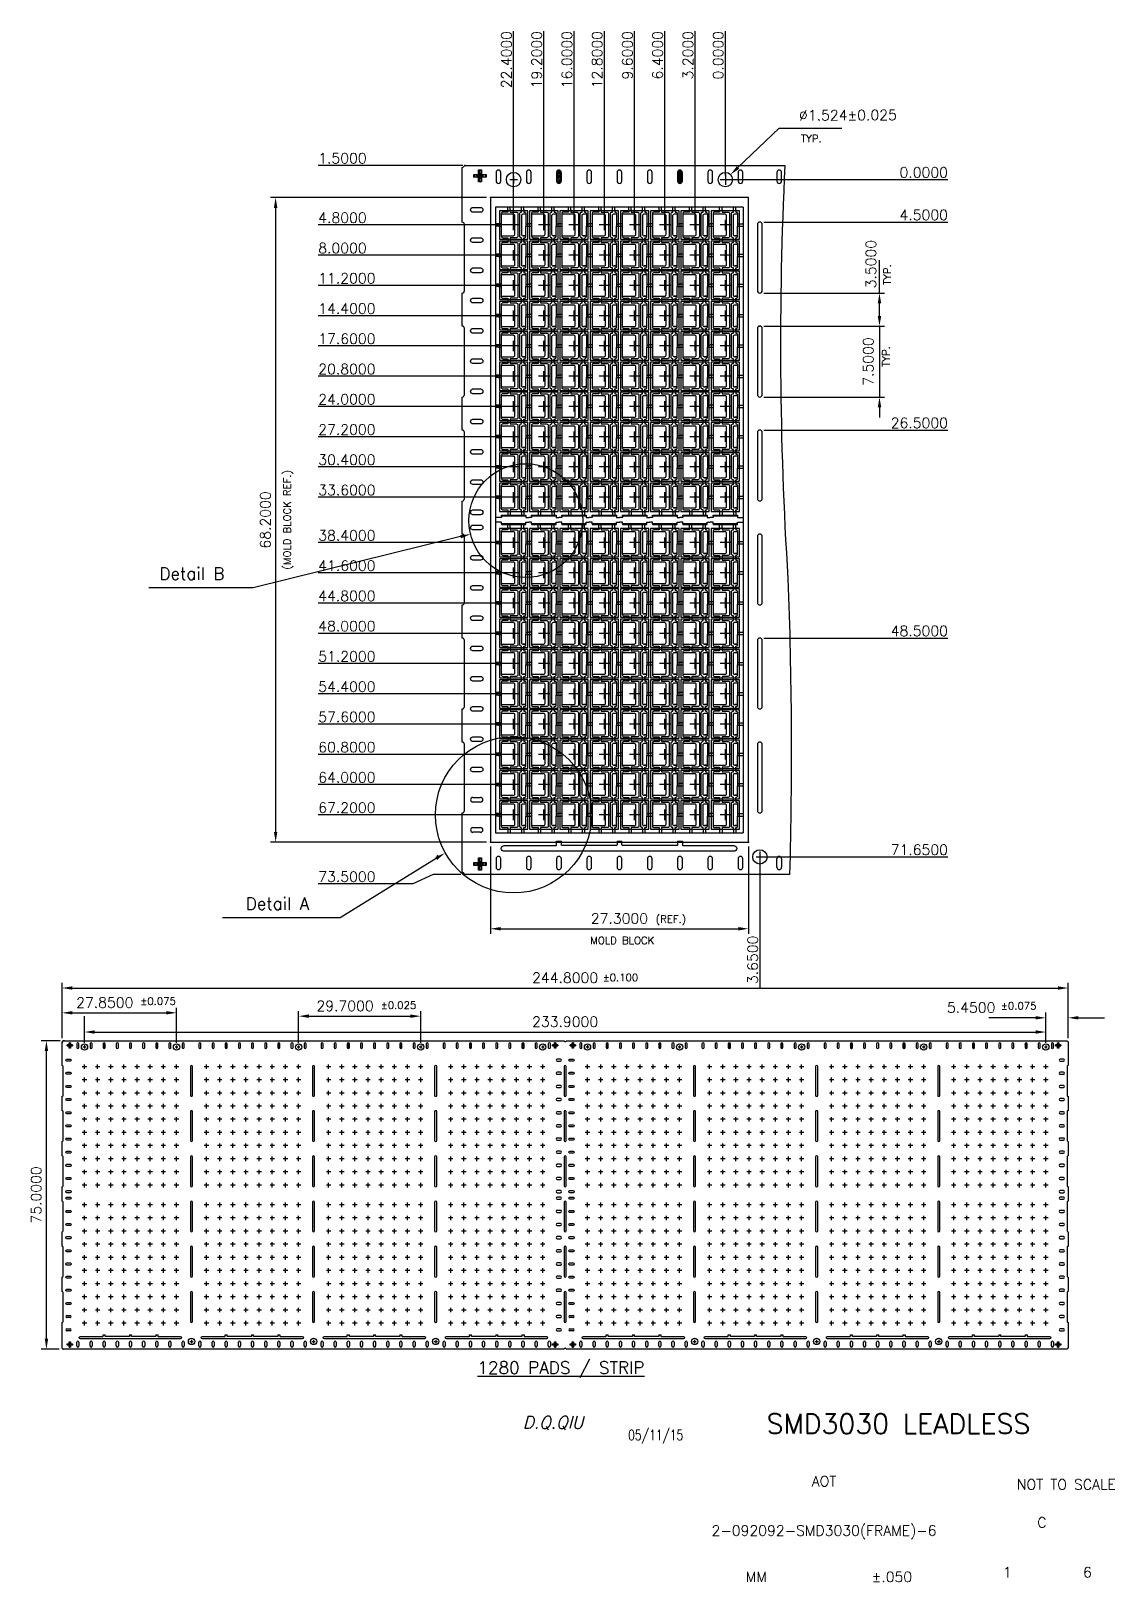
# Model space of a CAD drawing. Extents: x 11 to 275, y 12 to 390.
import ezdxf
from ezdxf.enums import TextEntityAlignment as Align
from ezdxf.lldxf.tags import DXFTag

# ---------------------------------------------------------------- set-up
doc = ezdxf.new("R2010")
doc.units = 0
doc.header["$LTSCALE"] = 8
doc.header["$MEASUREMENT"] = 0
for name, color, linetype in [('CEN', 3, 'CENTER'), ('COIN-LINE', 4, 'Continuous'), ('DIM', 7, 'Continuous'), ('LF-LINE', 1, 'Continuous'), ('PKG-OUT', 3, 'HIDDEN')]:
    doc.layers.add(name, color=color, linetype=linetype)
doc.styles.add('SCRIPTC', font='scriptc', dxfattribs={"height": 2.5})
doc.styles.add('SIMPLEX', font='SIMPLEX.shx', dxfattribs={"height": 3})
tags = doc.linetypes.add('CENTER', pattern=[2, 1.25, -0.25, 0.25, -0.25]).pattern_tags.tags
tags[10:11] = [DXFTag(74, 4), DXFTag(75, 0), DXFTag(340, '0'), DXFTag(46, 1.0), DXFTag(50, 0.0), DXFTag(44, 0.0), DXFTag(45, 0.0)]
tags[8:9] = [DXFTag(74, 4), DXFTag(75, 0), DXFTag(340, '0'), DXFTag(46, 1.0), DXFTag(50, 0.0), DXFTag(44, 0.0), DXFTag(45, 0.0)]
tags[6:7] = [DXFTag(74, 4), DXFTag(75, 0), DXFTag(340, '0'), DXFTag(46, 1.0), DXFTag(50, 0.0), DXFTag(44, 0.0), DXFTag(45, 0.0)]
tags[4:5] = [DXFTag(74, 4), DXFTag(75, 0), DXFTag(340, '0'), DXFTag(46, 1.0), DXFTag(50, 0.0), DXFTag(44, 0.0), DXFTag(45, 0.0)]
tags = doc.linetypes.add('HIDDEN', pattern=[0.375, 0.25, -0.125]).pattern_tags.tags
tags[6:7] = [DXFTag(74, 4), DXFTag(75, 0), DXFTag(340, '0'), DXFTag(46, 1.0), DXFTag(50, 0.0), DXFTag(44, 0.0), DXFTag(45, 0.0)]
tags[4:5] = [DXFTag(74, 4), DXFTag(75, 0), DXFTag(340, '0'), DXFTag(46, 1.0), DXFTag(50, 0.0), DXFTag(44, 0.0), DXFTag(45, 0.0)]

# ---------------------------------------------------------------- blocks, each defined once
blk = doc.blocks.new('1')
at = {"layer": 'LF-LINE'}
for points in [[(127.08, 346.35), (127.08, 345.78), (125.82, 345.78, 0.414214), (125.47, 345.43), (125.47, 342.96), (124.78, 342.96)], [(127.66, 346.35), (127.66, 345.78), (129.15, 345.78, -0.414214), (129.5, 345.43), (129.5, 339.91, -0.414214), (129.15, 339.57), (127.66, 339.57), (127.66, 338.99)], [(130.42, 338.99), (130.42, 339.57), (130.3, 339.57, -0.414214), (129.96, 339.91), (129.96, 345.43, -0.414214), (130.3, 345.78), (130.42, 345.78), (130.42, 346.35)], [(130.99, 346.35), (130.99, 345.78), (131.11, 345.78, -0.414214), (131.45, 345.43), (131.45, 342.96), (132.14, 342.96)], [(124.78, 342.39), (125.47, 342.39), (125.47, 339.91, 0.414214), (125.82, 339.57), (127.08, 339.57), (127.08, 338.99)], [(130.99, 338.99), (130.99, 339.57), (131.11, 339.57, 0.414214), (131.45, 339.91), (131.45, 342.39), (132.14, 342.39)]]:
    blk.add_lwpolyline(points, format="xyb", dxfattribs=at)
at = {"layer": 'PKG-OUT'}
for p, q in [((125.47, 342.96), (125.47, 342.39)), ((131.45, 342.96), (131.45, 342.39))]:
    blk.add_line(p, q, dxfattribs=at)
at = {"layer": 'PKG-OUT', "linetype": 'ByBlock', "lineweight": -2}
blk.add_line((131.38, 340.06), (130.75, 340.06), dxfattribs=at)
at = {"layer": 'PKG-OUT'}
blk.add_lwpolyline([(131.91, 346.12), (125.01, 346.12), (125.01, 339.22), (131.91, 339.22)], close=True, dxfattribs=at)
at = {"layer": 'PKG-OUT', "linetype": 'ByBlock'}
for points in [[(125.47, 340.06), (128.42, 340.06, 0.414214), (128.76, 340.41), (128.76, 344.94, 0.414214), (128.42, 345.28), (125.47, 345.28)], [(131.45, 345.28), (130.69, 345.28, 0.414214), (130.35, 344.94), (130.35, 340.41, 0.414214), (130.69, 340.06), (131.45, 340.06)]]:
    blk.add_lwpolyline(points, format="xyb", dxfattribs=at)
blk = doc.blocks.new('2')
at = {"layer": 'LF-LINE'}
for p, q in [((127.08, 272.75), (127.08, 272.06)), ((127.66, 272.75), (127.66, 272.06)), ((130.42, 272.75), (130.42, 272.06)), ((130.99, 272.75), (130.99, 272.06)), ((127.08, 269.07), (127.08, 269.76)), ((127.66, 269.07), (127.66, 269.76)), ((130.42, 269.07), (130.42, 269.76)), ((130.99, 269.07), (130.99, 269.76))]:
    blk.add_line(p, q, dxfattribs=at)
for points in [[(125.49, 271.83), (125.49, 271.49), (124.78, 271.49)], [(131.43, 271.83), (131.43, 271.49), (132.14, 271.49)], [(125.49, 269.99), (125.49, 270.34), (124.78, 270.34)], [(131.43, 269.99), (131.43, 270.34), (132.14, 270.34)]]:
    blk.add_lwpolyline(points, dxfattribs=at)
for points in [[(125.49, 272.06), (131.43, 272.06), (131.43, 271.83), (125.49, 271.83)], [(125.49, 269.99), (125.49, 269.76), (131.43, 269.76), (131.43, 269.99)]]:
    blk.add_lwpolyline(points, close=True, dxfattribs=at)
blk = doc.blocks.new('SH1')
at = {"layer": 'CEN'}
h = blk.add_hatch(dxfattribs=at)
h.set_pattern_fill('ANSI31', color=256, style=0)
h.paths.add_polyline_path([(-158.2, -37.71), (-157.05, -37.71), (-157.05, -38.86), (-156.36, -38.86), (-156.36, -37.71), (-155.21, -37.71), (-155.21, -37.02), (-156.36, -37.02), (-156.36, -35.87), (-157.05, -35.87), (-157.05, -37.02), (-158.2, -37.02)])
h.paths.add_polyline_path([(-156.47, -37.6), (-156.47, -38.75), (-156.93, -38.75), (-156.93, -37.6), (-158.08, -37.6), (-158.08, -37.14), (-156.93, -37.14), (-156.93, -35.99), (-156.47, -35.99), (-156.47, -37.14), (-155.32, -37.14), (-155.32, -37.6)], flags=16)
h = blk.add_hatch(dxfattribs=at)
h.set_pattern_fill('ANSI31', color=256, style=0)
h.set_pattern_definition([(45, (0, -167.44), (-0.08838835, 0.08838835), [])])
h.paths.add_polyline_path([(-158.2, -205.15), (-157.05, -205.15), (-157.05, -206.3), (-156.36, -206.3), (-156.36, -205.15), (-155.21, -205.15), (-155.21, -204.46), (-156.36, -204.46), (-156.36, -203.31), (-157.05, -203.31), (-157.05, -204.46), (-158.2, -204.46)])
h.paths.add_polyline_path([(-156.47, -205.04), (-156.47, -206.19), (-156.93, -206.19), (-156.93, -205.04), (-158.08, -205.04), (-158.08, -204.58), (-156.93, -204.58), (-156.93, -203.43), (-156.47, -203.43), (-156.47, -204.58), (-155.32, -204.58), (-155.32, -205.04)], flags=16)
h = blk.add_hatch(dxfattribs=at)
h.set_pattern_fill('ANSI31', color=256, scale=0.434783, style=0)
h.set_pattern_definition([(45, (-31.803714, -11.114546), (-0.038429716, 0.038429716), [])])
h.paths.add_polyline_path([(-257.15, -249.08), (-256.65, -249.08), (-256.65, -249.58), (-256.35, -249.58), (-256.35, -249.08), (-255.85, -249.08), (-255.85, -248.78), (-256.35, -248.78), (-256.35, -248.28), (-256.65, -248.28), (-256.65, -248.78), (-257.15, -248.78)])
h.paths.add_polyline_path([(-256.4, -249.03), (-256.4, -249.53), (-256.6, -249.53), (-256.6, -249.03), (-257.1, -249.03), (-257.1, -248.83), (-256.6, -248.83), (-256.6, -248.33), (-256.4, -248.33), (-256.4, -248.83), (-255.9, -248.83), (-255.9, -249.03)], flags=16)
h = blk.add_hatch(dxfattribs=at)
h.set_pattern_fill('ANSI31', color=256, style=0)
h.paths.add_polyline_path([(-247.9, -248.58, 1), (-248.4, -248.58), (-248.4, -249.48, 1), (-247.9, -249.48)])
h.paths.add_polyline_path([(-235.1, -248.58, 1), (-235.6, -248.58), (-235.6, -249.48, 1), (-235.1, -249.48)])
h = blk.add_hatch(dxfattribs=at)
h.set_pattern_fill('ANSI31', color=256, style=0)
h.paths.add_polyline_path([(-218.2, -248.58, 1), (-218.7, -248.58), (-218.7, -249.48, 1), (-218.2, -249.48)])
h.paths.add_polyline_path([(-205.4, -248.58, 1), (-205.9, -248.58), (-205.9, -249.48, 1), (-205.4, -249.48)])
h = blk.add_hatch(dxfattribs=at)
h.set_pattern_fill('ANSI31', color=256, style=0)
h.paths.add_polyline_path([(-188.5, -248.58, 1), (-189, -248.58), (-189, -249.48, 1), (-188.5, -249.48)])
h.paths.add_polyline_path([(-175.7, -248.58, 1), (-176.2, -248.58), (-176.2, -249.48, 1), (-175.7, -249.48)])
h = blk.add_hatch(dxfattribs=at)
h.set_pattern_fill('ANSI31', color=256, style=0)
h.paths.add_polyline_path([(-158.8, -248.58, 1), (-159.3, -248.58), (-159.3, -249.48, 1), (-158.8, -249.48)])
h.paths.add_polyline_path([(-146, -248.58, 1), (-146.5, -248.58), (-146.5, -249.48, 1), (-146, -249.48)])
h = blk.add_hatch(dxfattribs=at)
h.set_pattern_fill('ANSI31', color=256, scale=0.434783, style=0)
h.set_pattern_definition([(45, (86.246287, -11.114546), (-0.038429716, 0.038429716), [])])
h.paths.add_polyline_path([(-139.1, -249.08), (-138.6, -249.08), (-138.6, -249.58), (-138.3, -249.58), (-138.3, -249.08), (-137.8, -249.08), (-137.8, -248.78), (-138.3, -248.78), (-138.3, -248.28), (-138.6, -248.28), (-138.6, -248.78), (-139.1, -248.78)])
h.paths.add_polyline_path([(-138.35, -249.03), (-138.35, -249.53), (-138.55, -249.53), (-138.55, -249.03), (-139.05, -249.03), (-139.05, -248.83), (-138.55, -248.83), (-138.55, -248.33), (-138.35, -248.33), (-138.35, -248.83), (-137.85, -248.83), (-137.85, -249.03)], flags=16)
h = blk.add_hatch(dxfattribs=at)
h.set_pattern_fill('ANSI31', color=256, scale=0.434783, style=0)
h.set_pattern_definition([(45, (90.596285, -11.114546), (-0.038429716, 0.038429716), [])])
h.paths.add_polyline_path([(-134.75, -249.08), (-134.25, -249.08), (-134.25, -249.58), (-133.95, -249.58), (-133.95, -249.08), (-133.45, -249.08), (-133.45, -248.78), (-133.95, -248.78), (-133.95, -248.28), (-134.25, -248.28), (-134.25, -248.78), (-134.75, -248.78)])
h.paths.add_polyline_path([(-134, -249.03), (-134, -249.53), (-134.2, -249.53), (-134.2, -249.03), (-134.7, -249.03), (-134.7, -248.83), (-134.2, -248.83), (-134.2, -248.33), (-134, -248.33), (-134, -248.83), (-133.5, -248.83), (-133.5, -249.03)], flags=16)
h = blk.add_hatch(dxfattribs=at)
h.set_pattern_fill('ANSI31', color=256, style=0)
h.paths.add_polyline_path([(-125.5, -248.58, 1), (-126, -248.58), (-126, -249.48, 1), (-125.5, -249.48)])
h.paths.add_polyline_path([(-112.7, -248.58, 1), (-113.2, -248.58), (-113.2, -249.48, 1), (-112.7, -249.48)])
h = blk.add_hatch(dxfattribs=at)
h.set_pattern_fill('ANSI31', color=256, style=0)
h.paths.add_polyline_path([(-95.8, -248.58, 1), (-96.3, -248.58), (-96.3, -249.48, 1), (-95.8, -249.48)])
h.paths.add_polyline_path([(-83, -248.58, 1), (-83.5, -248.58), (-83.5, -249.48, 1), (-83, -249.48)])
h = blk.add_hatch(dxfattribs=at)
h.set_pattern_fill('ANSI31', color=256, style=0)
h.paths.add_polyline_path([(-66.1, -248.58, 1), (-66.6, -248.58), (-66.6, -249.48, 1), (-66.1, -249.48)])
h.paths.add_polyline_path([(-53.3, -248.58, 1), (-53.8, -248.58), (-53.8, -249.48, 1), (-53.3, -249.48)])
h = blk.add_hatch(dxfattribs=at)
h.set_pattern_fill('ANSI31', color=256, style=0)
h.paths.add_polyline_path([(-36.4, -248.58, 1), (-36.9, -248.58), (-36.9, -249.48, 1), (-36.4, -249.48)])
h.paths.add_polyline_path([(-23.6, -248.58, 1), (-24.1, -248.58), (-24.1, -249.48, 1), (-23.6, -249.48)])
h = blk.add_hatch(dxfattribs=at)
h.set_pattern_fill('ANSI31', color=256, scale=0.434783, style=0)
h.set_pattern_definition([(45, (208.646286, -11.114546), (-0.038429716, 0.038429716), [])])
h.paths.add_polyline_path([(-16.7, -249.08), (-16.2, -249.08), (-16.2, -249.58), (-15.9, -249.58), (-15.9, -249.08), (-15.4, -249.08), (-15.4, -248.78), (-15.9, -248.78), (-15.9, -248.28), (-16.2, -248.28), (-16.2, -248.78), (-16.7, -248.78)])
h.paths.add_polyline_path([(-15.95, -249.03), (-15.95, -249.53), (-16.15, -249.53), (-16.15, -249.03), (-16.65, -249.03), (-16.65, -248.83), (-16.15, -248.83), (-16.15, -248.33), (-15.95, -248.33), (-15.95, -248.83), (-15.45, -248.83), (-15.45, -249.03)], flags=16)
h = blk.add_hatch(dxfattribs=at)
h.set_pattern_fill('ANSI31', color=256, scale=0.434783, style=0)
h.set_pattern_definition([(45, (-31.803714, -83.914547), (-0.038429716, 0.038429716), [])])
h.paths.add_polyline_path([(-257.15, -321.88), (-256.65, -321.88), (-256.65, -322.38), (-256.35, -322.38), (-256.35, -321.88), (-255.85, -321.88), (-255.85, -321.58), (-256.35, -321.58), (-256.35, -321.08), (-256.65, -321.08), (-256.65, -321.58), (-257.15, -321.58)])
h.paths.add_polyline_path([(-256.4, -321.83), (-256.4, -322.33), (-256.6, -322.33), (-256.6, -321.83), (-257.1, -321.83), (-257.1, -321.63), (-256.6, -321.63), (-256.6, -321.13), (-256.4, -321.13), (-256.4, -321.63), (-255.9, -321.63), (-255.9, -321.83)], flags=16)
h = blk.add_hatch(dxfattribs=at)
h.set_pattern_fill('ANSI31', color=256, scale=0.434783, style=0)
h.set_pattern_definition([(45, (86.246287, -83.914547), (-0.038429716, 0.038429716), [])])
h.paths.add_polyline_path([(-139.1, -321.88), (-138.6, -321.88), (-138.6, -322.38), (-138.3, -322.38), (-138.3, -321.88), (-137.8, -321.88), (-137.8, -321.58), (-138.3, -321.58), (-138.3, -321.08), (-138.6, -321.08), (-138.6, -321.58), (-139.1, -321.58)])
h.paths.add_polyline_path([(-138.35, -321.83), (-138.35, -322.33), (-138.55, -322.33), (-138.55, -321.83), (-139.05, -321.83), (-139.05, -321.63), (-138.55, -321.63), (-138.55, -321.13), (-138.35, -321.13), (-138.35, -321.63), (-137.85, -321.63), (-137.85, -321.83)], flags=16)
h = blk.add_hatch(dxfattribs=at)
h.set_pattern_fill('ANSI31', color=256, scale=0.434783, style=0)
h.set_pattern_definition([(45, (90.596285, -83.914547), (-0.038429716, 0.038429716), [])])
h.paths.add_polyline_path([(-134.75, -321.88), (-134.25, -321.88), (-134.25, -322.38), (-133.95, -322.38), (-133.95, -321.88), (-133.45, -321.88), (-133.45, -321.58), (-133.95, -321.58), (-133.95, -321.08), (-134.25, -321.08), (-134.25, -321.58), (-134.75, -321.58)])
h.paths.add_polyline_path([(-134, -321.83), (-134, -322.33), (-134.2, -322.33), (-134.2, -321.83), (-134.7, -321.83), (-134.7, -321.63), (-134.2, -321.63), (-134.2, -321.13), (-134, -321.13), (-134, -321.63), (-133.5, -321.63), (-133.5, -321.83)], flags=16)
h = blk.add_hatch(dxfattribs=at)
h.set_pattern_fill('ANSI31', color=256, scale=0.434783, style=0)
h.set_pattern_definition([(45, (208.646286, -83.914547), (-0.038429716, 0.038429716), [])])
h.paths.add_polyline_path([(-16.7, -321.88), (-16.2, -321.88), (-16.2, -322.38), (-15.9, -322.38), (-15.9, -321.88), (-15.4, -321.88), (-15.4, -321.58), (-15.9, -321.58), (-15.9, -321.08), (-16.2, -321.08), (-16.2, -321.58), (-16.7, -321.58)])
h.paths.add_polyline_path([(-15.95, -321.83), (-15.95, -322.33), (-16.15, -322.33), (-16.15, -321.83), (-16.65, -321.83), (-16.65, -321.63), (-16.15, -321.63), (-16.15, -321.13), (-15.95, -321.13), (-15.95, -321.63), (-15.45, -321.63), (-15.45, -321.83)], flags=16)
at = {"layer": 'PKG-OUT'}
h = blk.add_hatch(dxfattribs=at)
h.set_pattern_fill('ANSI31', color=256, scale=2, style=0)
h.paths.add_polyline_path([(-136.92, -36.56, 1), (-138.07, -36.56), (-138.07, -38.63, 1), (-136.92, -38.63)])
h = blk.add_hatch(dxfattribs=at)
h.set_pattern_fill('ANSI31', color=256, scale=2, style=0)
h.paths.add_polyline_path([(-107.48, -36.56, 1), (-108.63, -36.56), (-108.63, -38.63, 1), (-107.48, -38.63)])
for p, q in [((-83.94, -25.74), (-68.71, -25.74)), ((-173.07, -34.84), (-196.07, -34.84)), ((-160.92, -34.84), (-168.07, -34.84)), ((-173.07, -49.33), (-196.07, -49.33)), ((-148.54, -49.33), (-168.07, -49.33)), ((-173.07, -56.69), (-196.07, -56.69)), ((-148.54, -56.69), (-168.07, -56.69)), ((-173.07, -64.05), (-196.07, -64.05)), ((-148.54, -64.05), (-168.07, -64.05)), ((-173.07, -71.41), (-196.07, -71.41)), ((-148.54, -71.41), (-168.07, -71.41)), ((-173.07, -78.77), (-196.07, -78.77)), ((-148.54, -78.77), (-168.07, -78.77)), ((-173.07, -86.13), (-196.07, -86.13)), ((-148.54, -86.13), (-168.07, -86.13)), ((-173.07, -93.49), (-196.07, -93.49)), ((-148.54, -93.49), (-168.07, -93.49)), ((-173.07, -100.85), (-196.07, -100.85)), ((-148.54, -100.85), (-168.07, -100.85)), ((-173.07, -108.21), (-196.07, -108.21)), ((-148.24, -108.21), (-168.07, -108.21)), ((-173.07, -115.57), (-196.07, -115.57)), ((-148.54, -115.57), (-168.07, -115.57)), ((-173.07, -126.61), (-196.07, -126.61)), ((-148.24, -126.61), (-168.07, -126.61)), ((-173.07, -133.97), (-196.07, -133.97)), ((-148.54, -133.97), (-168.07, -133.97)), ((-211.92, -137.58), (-237.29, -137.58)), ((-173.07, -141.33), (-196.07, -141.33)), ((-148.54, -141.33), (-168.07, -141.33)), ((-173.07, -148.69), (-196.07, -148.69)), ((-148.54, -148.69), (-168.07, -148.69)), ((-173.07, -156.05), (-196.07, -156.05)), ((-148.54, -156.05), (-168.07, -156.05)), ((-173.07, -163.41), (-196.07, -163.41)), ((-148.54, -163.41), (-168.07, -163.41)), ((-173.07, -170.77), (-196.07, -170.77)), ((-148.54, -170.77), (-168.07, -170.77)), ((-173.07, -178.13), (-196.07, -178.13)), ((-148.54, -178.13), (-168.07, -178.13)), ((-173.07, -185.49), (-196.07, -185.49)), ((-148.54, -185.49), (-168.07, -185.49)), ((-173.07, -192.85), (-196.07, -192.85)), ((-148.54, -192.85), (-168.07, -192.85)), ((-88.62, -201.78), (-88.62, -214.34)), ((-161.38, -207.34), (-168.07, -207.34)), ((-173.07, -209.64), (-196.07, -209.64)), ((-190.72, -217.87), (-219.34, -217.87)), ((-88.62, -219.34), (-88.62, -234.98))]:
    blk.add_line(p, q)
for centre, radius in [((-145.57, -121.26), 13.85), ((-148.54, -192.85), 19.01)]:
    blk.add_circle(centre, radius)
at = {"layer": 'CEN'}
for p, q in [((-155.87, -37.37), (-157.53, -37.37)), ((-156.7, -38.06), (-156.7, -36.68)), ((-148.54, -37.36), (-148.54, -39.21)), ((-97.02, -37.5), (-97.02, -39.07)), ((-149.46, -38.29), (-147.61, -38.29)), ((-97.8, -38.29), (-96.23, -38.29)), ((-89.55, -203.08), (-87.69, -203.08)), ((-88.62, -202.15), (-88.62, -204.01)), ((-155.87, -204.81), (-157.53, -204.81)), ((-156.7, -204.12), (-156.7, -205.5)), ((-256.14, -248.93), (-256.86, -248.93)), ((-256.14, -248.93), (-256.86, -248.93)), ((-256.5, -249.23), (-256.5, -248.63)), ((-256.5, -249.23), (-256.5, -248.63)), ((-252.95, -248.92), (-252.95, -249.73)), ((-230.55, -248.98), (-230.55, -249.67)), ((-200.85, -248.98), (-200.85, -249.67)), ((-171.15, -248.98), (-171.15, -249.67)), ((-141.45, -248.98), (-141.45, -249.67)), ((-138.09, -248.93), (-138.81, -248.93)), ((-138.45, -249.23), (-138.45, -248.63)), ((-133.74, -248.93), (-134.46, -248.93)), ((-133.74, -248.93), (-134.46, -248.93)), ((-134.1, -249.23), (-134.1, -248.63)), ((-134.1, -249.23), (-134.1, -248.63)), ((-130.55, -248.92), (-130.55, -249.73)), ((-108.15, -248.98), (-108.15, -249.67)), ((-78.45, -248.98), (-78.45, -249.67)), ((-48.75, -248.98), (-48.75, -249.67)), ((-19.05, -248.98), (-19.05, -249.67)), ((-15.69, -248.93), (-16.41, -248.93)), ((-16.05, -249.23), (-16.05, -248.63)), ((-253.35, -249.33), (-252.55, -249.33)), ((-230.89, -249.33), (-230.21, -249.33)), ((-201.19, -249.33), (-200.51, -249.33)), ((-171.49, -249.33), (-170.81, -249.33)), ((-141.79, -249.33), (-141.11, -249.33)), ((-130.95, -249.33), (-130.15, -249.33)), ((-108.49, -249.33), (-107.81, -249.33)), ((-78.79, -249.33), (-78.11, -249.33)), ((-49.09, -249.33), (-48.41, -249.33)), ((-19.39, -249.33), (-18.71, -249.33)), ((-226.9, -320.57), (-226.9, -321.38)), ((-197.2, -320.57), (-197.2, -321.38)), ((-167.5, -320.57), (-167.5, -321.38)), ((-104.5, -320.57), (-104.5, -321.38)), ((-74.8, -320.57), (-74.8, -321.38)), ((-45.1, -320.57), (-45.1, -321.38)), ((-256.14, -321.73), (-256.86, -321.73)), ((-256.14, -321.73), (-256.86, -321.73)), ((-256.5, -321.43), (-256.5, -322.03)), ((-256.5, -321.43), (-256.5, -322.03)), ((-227.31, -320.98), (-226.49, -320.98)), ((-197.61, -320.98), (-196.79, -320.98)), ((-167.91, -320.98), (-167.09, -320.98)), ((-138.09, -321.73), (-138.81, -321.73)), ((-138.45, -321.43), (-138.45, -322.03)), ((-133.74, -321.73), (-134.46, -321.73)), ((-133.74, -321.73), (-134.46, -321.73)), ((-134.1, -321.43), (-134.1, -322.03)), ((-134.1, -321.43), (-134.1, -322.03)), ((-104.91, -320.98), (-104.09, -320.98)), ((-75.21, -320.98), (-74.39, -320.98)), ((-45.51, -320.98), (-44.69, -320.98)), ((-15.69, -321.73), (-16.41, -321.73)), ((-16.05, -321.43), (-16.05, -322.03))]:
    blk.add_line(p, q, dxfattribs=at)
at = {"layer": 'CEN', "lineweight": -2}
for p, q in [((-97.02, -37.04), (-97.02, -39.54)), ((-98.27, -38.29), (-95.77, -38.29))]:
    blk.add_line(p, q, dxfattribs=at)
at = {"layer": 'CEN', "ltscale": 0.01}
for p, q in [((-148.54, -50.59), (-148.54, -48.06)), ((-141.18, -50.59), (-141.18, -48.06)), ((-133.82, -50.59), (-133.82, -48.06)), ((-126.46, -50.59), (-126.46, -48.06)), ((-119.1, -50.59), (-119.1, -48.06)), ((-111.74, -50.59), (-111.74, -48.06)), ((-104.38, -50.59), (-104.38, -48.06)), ((-97.02, -50.59), (-97.02, -48.06)), ((-147.27, -49.33), (-149.8, -49.33)), ((-139.91, -49.33), (-142.44, -49.33)), ((-132.55, -49.33), (-135.08, -49.33)), ((-125.19, -49.33), (-127.72, -49.33)), ((-117.83, -49.33), (-120.36, -49.33)), ((-110.47, -49.33), (-113, -49.33)), ((-103.11, -49.33), (-105.64, -49.33)), ((-95.75, -49.33), (-98.28, -49.33)), ((-148.54, -57.95), (-148.54, -55.42)), ((-141.18, -57.95), (-141.18, -55.42)), ((-133.82, -57.95), (-133.82, -55.42)), ((-126.46, -57.95), (-126.46, -55.42)), ((-119.1, -57.95), (-119.1, -55.42)), ((-111.74, -57.95), (-111.74, -55.42)), ((-104.38, -57.95), (-104.38, -55.42)), ((-97.02, -57.95), (-97.02, -55.42)), ((-147.27, -56.69), (-149.8, -56.69)), ((-139.91, -56.69), (-142.44, -56.69)), ((-132.55, -56.69), (-135.08, -56.69)), ((-125.19, -56.69), (-127.72, -56.69)), ((-117.83, -56.69), (-120.36, -56.69)), ((-110.47, -56.69), (-113, -56.69)), ((-103.11, -56.69), (-105.64, -56.69)), ((-95.75, -56.69), (-98.28, -56.69)), ((-147.27, -64.05), (-149.8, -64.05)), ((-148.54, -65.31), (-148.54, -62.78)), ((-139.91, -64.05), (-142.44, -64.05)), ((-141.18, -65.31), (-141.18, -62.78)), ((-132.55, -64.05), (-135.08, -64.05)), ((-133.82, -65.31), (-133.82, -62.78)), ((-125.19, -64.05), (-127.72, -64.05)), ((-126.46, -65.31), (-126.46, -62.78)), ((-117.83, -64.05), (-120.36, -64.05)), ((-119.1, -65.31), (-119.1, -62.78)), ((-110.47, -64.05), (-113, -64.05)), ((-111.74, -65.31), (-111.74, -62.78)), ((-103.11, -64.05), (-105.64, -64.05)), ((-104.38, -65.31), (-104.38, -62.78)), ((-95.75, -64.05), (-98.28, -64.05)), ((-97.02, -65.31), (-97.02, -62.78)), ((-147.27, -71.41), (-149.8, -71.41)), ((-148.54, -72.67), (-148.54, -70.14)), ((-139.91, -71.41), (-142.44, -71.41)), ((-141.18, -72.67), (-141.18, -70.14)), ((-132.55, -71.41), (-135.08, -71.41)), ((-133.82, -72.67), (-133.82, -70.14)), ((-125.19, -71.41), (-127.72, -71.41)), ((-126.46, -72.67), (-126.46, -70.14)), ((-117.83, -71.41), (-120.36, -71.41)), ((-119.1, -72.67), (-119.1, -70.14)), ((-110.47, -71.41), (-113, -71.41)), ((-111.74, -72.67), (-111.74, -70.14)), ((-103.11, -71.41), (-105.64, -71.41)), ((-104.38, -72.67), (-104.38, -70.14)), ((-95.75, -71.41), (-98.28, -71.41)), ((-97.02, -72.67), (-97.02, -70.14)), ((-147.27, -78.77), (-149.8, -78.77)), ((-148.54, -80.03), (-148.54, -77.5)), ((-139.91, -78.77), (-142.44, -78.77)), ((-141.18, -80.03), (-141.18, -77.5)), ((-132.55, -78.77), (-135.08, -78.77)), ((-133.82, -80.03), (-133.82, -77.5)), ((-125.19, -78.77), (-127.72, -78.77)), ((-126.46, -80.03), (-126.46, -77.5)), ((-117.83, -78.77), (-120.36, -78.77)), ((-119.1, -80.03), (-119.1, -77.5)), ((-110.47, -78.77), (-113, -78.77)), ((-111.74, -80.03), (-111.74, -77.5)), ((-103.11, -78.77), (-105.64, -78.77)), ((-104.38, -80.03), (-104.38, -77.5)), ((-95.75, -78.77), (-98.28, -78.77)), ((-97.02, -80.03), (-97.02, -77.5)), ((-147.27, -86.13), (-149.8, -86.13)), ((-148.54, -87.39), (-148.54, -84.86)), ((-139.91, -86.13), (-142.44, -86.13)), ((-141.18, -87.39), (-141.18, -84.86)), ((-132.55, -86.13), (-135.08, -86.13)), ((-133.82, -87.39), (-133.82, -84.86)), ((-125.19, -86.13), (-127.72, -86.13)), ((-126.46, -87.39), (-126.46, -84.86)), ((-117.83, -86.13), (-120.36, -86.13)), ((-119.1, -87.39), (-119.1, -84.86)), ((-110.47, -86.13), (-113, -86.13)), ((-111.74, -87.39), (-111.74, -84.86)), ((-103.11, -86.13), (-105.64, -86.13)), ((-104.38, -87.39), (-104.38, -84.86)), ((-95.75, -86.13), (-98.28, -86.13)), ((-97.02, -87.39), (-97.02, -84.86)), ((-147.27, -93.49), (-149.8, -93.49)), ((-148.54, -94.75), (-148.54, -92.22)), ((-139.91, -93.49), (-142.44, -93.49)), ((-141.18, -94.75), (-141.18, -92.22)), ((-132.55, -93.49), (-135.08, -93.49)), ((-133.82, -94.75), (-133.82, -92.22)), ((-125.19, -93.49), (-127.72, -93.49)), ((-126.46, -94.75), (-126.46, -92.22)), ((-117.83, -93.49), (-120.36, -93.49)), ((-119.1, -94.75), (-119.1, -92.22)), ((-110.47, -93.49), (-113, -93.49)), ((-111.74, -94.75), (-111.74, -92.22)), ((-103.11, -93.49), (-105.64, -93.49)), ((-104.38, -94.75), (-104.38, -92.22)), ((-95.75, -93.49), (-98.28, -93.49)), ((-97.02, -94.75), (-97.02, -92.22)), ((-147.27, -100.85), (-149.8, -100.85)), ((-148.54, -102.11), (-148.54, -99.58)), ((-139.91, -100.85), (-142.44, -100.85)), ((-141.18, -102.11), (-141.18, -99.58)), ((-132.55, -100.85), (-135.08, -100.85)), ((-133.82, -102.11), (-133.82, -99.58)), ((-125.19, -100.85), (-127.72, -100.85)), ((-126.46, -102.11), (-126.46, -99.58)), ((-117.83, -100.85), (-120.36, -100.85)), ((-119.1, -102.11), (-119.1, -99.58)), ((-110.47, -100.85), (-113, -100.85)), ((-111.74, -102.11), (-111.74, -99.58)), ((-103.11, -100.85), (-105.64, -100.85)), ((-104.38, -102.11), (-104.38, -99.58)), ((-95.75, -100.85), (-98.28, -100.85)), ((-97.02, -102.11), (-97.02, -99.58)), ((-147.27, -108.21), (-149.8, -108.21)), ((-148.54, -109.47), (-148.54, -106.94)), ((-139.91, -108.21), (-142.44, -108.21)), ((-141.18, -109.47), (-141.18, -106.94)), ((-132.55, -108.21), (-135.08, -108.21)), ((-133.82, -109.47), (-133.82, -106.94)), ((-125.19, -108.21), (-127.72, -108.21)), ((-126.46, -109.47), (-126.46, -106.94)), ((-117.83, -108.21), (-120.36, -108.21)), ((-119.1, -109.47), (-119.1, -106.94)), ((-110.47, -108.21), (-113, -108.21)), ((-111.74, -109.47), (-111.74, -106.94)), ((-103.11, -108.21), (-105.64, -108.21)), ((-104.38, -109.47), (-104.38, -106.94)), ((-95.75, -108.21), (-98.28, -108.21)), ((-97.02, -109.47), (-97.02, -106.94)), ((-147.27, -115.57), (-149.8, -115.57)), ((-148.54, -116.83), (-148.54, -114.3)), ((-139.91, -115.57), (-142.44, -115.57)), ((-141.18, -116.83), (-141.18, -114.3)), ((-132.55, -115.57), (-135.08, -115.57)), ((-133.82, -116.83), (-133.82, -114.3)), ((-125.19, -115.57), (-127.72, -115.57)), ((-126.46, -116.83), (-126.46, -114.3)), ((-117.83, -115.57), (-120.36, -115.57)), ((-119.1, -116.83), (-119.1, -114.3)), ((-110.47, -115.57), (-113, -115.57)), ((-111.74, -116.83), (-111.74, -114.3)), ((-103.11, -115.57), (-105.64, -115.57)), ((-104.38, -116.83), (-104.38, -114.3)), ((-95.75, -115.57), (-98.28, -115.57)), ((-97.02, -116.83), (-97.02, -114.3)), ((-147.27, -126.61), (-149.8, -126.61)), ((-148.54, -127.87), (-148.54, -125.34)), ((-139.91, -126.61), (-142.44, -126.61)), ((-141.18, -127.87), (-141.18, -125.34)), ((-132.55, -126.61), (-135.08, -126.61)), ((-133.82, -127.87), (-133.82, -125.34)), ((-125.19, -126.61), (-127.72, -126.61)), ((-126.46, -127.87), (-126.46, -125.34)), ((-117.83, -126.61), (-120.36, -126.61)), ((-119.1, -127.87), (-119.1, -125.34)), ((-110.47, -126.61), (-113, -126.61)), ((-111.74, -127.87), (-111.74, -125.34)), ((-103.11, -126.61), (-105.64, -126.61)), ((-104.38, -127.87), (-104.38, -125.34)), ((-95.75, -126.61), (-98.28, -126.61)), ((-97.02, -127.87), (-97.02, -125.34)), ((-147.27, -133.97), (-149.8, -133.97)), ((-148.54, -135.23), (-148.54, -132.7)), ((-139.91, -133.97), (-142.44, -133.97)), ((-141.18, -135.23), (-141.18, -132.7)), ((-132.55, -133.97), (-135.08, -133.97)), ((-133.82, -135.23), (-133.82, -132.7)), ((-125.19, -133.97), (-127.72, -133.97)), ((-126.46, -135.23), (-126.46, -132.7)), ((-117.83, -133.97), (-120.36, -133.97)), ((-119.1, -135.23), (-119.1, -132.7)), ((-110.47, -133.97), (-113, -133.97)), ((-111.74, -135.23), (-111.74, -132.7)), ((-103.11, -133.97), (-105.64, -133.97)), ((-104.38, -135.23), (-104.38, -132.7)), ((-95.75, -133.97), (-98.28, -133.97)), ((-97.02, -135.23), (-97.02, -132.7)), ((-147.27, -141.33), (-149.8, -141.33)), ((-148.54, -142.59), (-148.54, -140.06)), ((-139.91, -141.33), (-142.44, -141.33)), ((-141.18, -142.59), (-141.18, -140.06)), ((-132.55, -141.33), (-135.08, -141.33)), ((-133.82, -142.59), (-133.82, -140.06)), ((-125.19, -141.33), (-127.72, -141.33)), ((-126.46, -142.59), (-126.46, -140.06)), ((-117.83, -141.33), (-120.36, -141.33)), ((-119.1, -142.59), (-119.1, -140.06)), ((-110.47, -141.33), (-113, -141.33)), ((-111.74, -142.59), (-111.74, -140.06)), ((-103.11, -141.33), (-105.64, -141.33)), ((-104.38, -142.59), (-104.38, -140.06)), ((-95.75, -141.33), (-98.28, -141.33)), ((-97.02, -142.59), (-97.02, -140.06)), ((-147.27, -148.69), (-149.8, -148.69)), ((-148.54, -149.95), (-148.54, -147.42)), ((-139.91, -148.69), (-142.44, -148.69)), ((-141.18, -149.95), (-141.18, -147.42)), ((-132.55, -148.69), (-135.08, -148.69)), ((-133.82, -149.95), (-133.82, -147.42)), ((-125.19, -148.69), (-127.72, -148.69)), ((-126.46, -149.95), (-126.46, -147.42)), ((-117.83, -148.69), (-120.36, -148.69)), ((-119.1, -149.95), (-119.1, -147.42)), ((-110.47, -148.69), (-113, -148.69)), ((-111.74, -149.95), (-111.74, -147.42)), ((-103.11, -148.69), (-105.64, -148.69)), ((-104.38, -149.95), (-104.38, -147.42)), ((-95.75, -148.69), (-98.28, -148.69)), ((-97.02, -149.95), (-97.02, -147.42)), ((-147.27, -156.05), (-149.8, -156.05)), ((-148.54, -157.31), (-148.54, -154.78)), ((-139.91, -156.05), (-142.44, -156.05)), ((-141.18, -157.31), (-141.18, -154.78)), ((-132.55, -156.05), (-135.08, -156.05)), ((-133.82, -157.31), (-133.82, -154.78)), ((-125.19, -156.05), (-127.72, -156.05)), ((-126.46, -157.31), (-126.46, -154.78)), ((-117.83, -156.05), (-120.36, -156.05)), ((-119.1, -157.31), (-119.1, -154.78)), ((-110.47, -156.05), (-113, -156.05)), ((-111.74, -157.31), (-111.74, -154.78)), ((-103.11, -156.05), (-105.64, -156.05)), ((-104.38, -157.31), (-104.38, -154.78)), ((-95.75, -156.05), (-98.28, -156.05)), ((-97.02, -157.31), (-97.02, -154.78)), ((-148.54, -164.67), (-148.54, -162.14)), ((-141.18, -164.67), (-141.18, -162.14)), ((-133.82, -164.67), (-133.82, -162.14)), ((-126.46, -164.67), (-126.46, -162.14)), ((-119.1, -164.67), (-119.1, -162.14)), ((-111.74, -164.67), (-111.74, -162.14)), ((-104.38, -164.67), (-104.38, -162.14)), ((-97.02, -164.67), (-97.02, -162.14)), ((-147.27, -163.41), (-149.8, -163.41)), ((-139.91, -163.41), (-142.44, -163.41)), ((-132.55, -163.41), (-135.08, -163.41)), ((-125.19, -163.41), (-127.72, -163.41)), ((-117.83, -163.41), (-120.36, -163.41)), ((-110.47, -163.41), (-113, -163.41)), ((-103.11, -163.41), (-105.64, -163.41)), ((-95.75, -163.41), (-98.28, -163.41)), ((-148.54, -172.03), (-148.54, -169.5)), ((-141.18, -172.03), (-141.18, -169.5)), ((-133.82, -172.03), (-133.82, -169.5)), ((-126.46, -172.03), (-126.46, -169.5)), ((-119.1, -172.03), (-119.1, -169.5)), ((-111.74, -172.03), (-111.74, -169.5)), ((-104.38, -172.03), (-104.38, -169.5)), ((-97.02, -172.03), (-97.02, -169.5)), ((-147.27, -170.77), (-149.8, -170.77)), ((-139.91, -170.77), (-142.44, -170.77)), ((-132.55, -170.77), (-135.08, -170.77)), ((-125.19, -170.77), (-127.72, -170.77)), ((-117.83, -170.77), (-120.36, -170.77)), ((-110.47, -170.77), (-113, -170.77)), ((-103.11, -170.77), (-105.64, -170.77)), ((-95.75, -170.77), (-98.28, -170.77)), ((-148.54, -179.39), (-148.54, -176.86)), ((-141.18, -179.39), (-141.18, -176.86)), ((-133.82, -179.39), (-133.82, -176.86)), ((-126.46, -179.39), (-126.46, -176.86)), ((-119.1, -179.39), (-119.1, -176.86)), ((-111.74, -179.39), (-111.74, -176.86)), ((-104.38, -179.39), (-104.38, -176.86)), ((-97.02, -179.39), (-97.02, -176.86)), ((-147.27, -178.13), (-149.8, -178.13)), ((-139.91, -178.13), (-142.44, -178.13)), ((-132.55, -178.13), (-135.08, -178.13)), ((-125.19, -178.13), (-127.72, -178.13)), ((-117.83, -178.13), (-120.36, -178.13)), ((-110.47, -178.13), (-113, -178.13)), ((-103.11, -178.13), (-105.64, -178.13)), ((-95.75, -178.13), (-98.28, -178.13)), ((-148.54, -186.75), (-148.54, -184.22)), ((-141.18, -186.75), (-141.18, -184.22)), ((-133.82, -186.75), (-133.82, -184.22)), ((-126.46, -186.75), (-126.46, -184.22)), ((-119.1, -186.75), (-119.1, -184.22)), ((-111.74, -186.75), (-111.74, -184.22)), ((-104.38, -186.75), (-104.38, -184.22)), ((-97.02, -186.75), (-97.02, -184.22)), ((-147.27, -185.49), (-149.8, -185.49)), ((-139.91, -185.49), (-142.44, -185.49)), ((-132.55, -185.49), (-135.08, -185.49)), ((-125.19, -185.49), (-127.72, -185.49)), ((-117.83, -185.49), (-120.36, -185.49)), ((-110.47, -185.49), (-113, -185.49)), ((-103.11, -185.49), (-105.64, -185.49)), ((-95.75, -185.49), (-98.28, -185.49)), ((-148.54, -194.11), (-148.54, -191.58)), ((-141.18, -194.11), (-141.18, -191.58)), ((-133.82, -194.11), (-133.82, -191.58)), ((-126.46, -194.11), (-126.46, -191.58)), ((-119.1, -194.11), (-119.1, -191.58)), ((-111.74, -194.11), (-111.74, -191.58)), ((-104.38, -194.11), (-104.38, -191.58)), ((-97.02, -194.11), (-97.02, -191.58)), ((-147.27, -192.85), (-149.8, -192.85)), ((-139.91, -192.85), (-142.44, -192.85)), ((-132.55, -192.85), (-135.08, -192.85)), ((-125.19, -192.85), (-127.72, -192.85)), ((-117.83, -192.85), (-120.36, -192.85)), ((-110.47, -192.85), (-113, -192.85)), ((-103.11, -192.85), (-105.64, -192.85)), ((-95.75, -192.85), (-98.28, -192.85)), ((-252.4, -254.13), (-253.5, -254.13)), ((-252.95, -254.68), (-252.95, -253.58)), ((-249.2, -254.13), (-250.3, -254.13)), ((-249.75, -254.68), (-249.75, -253.58)), ((-246, -254.13), (-247.1, -254.13)), ((-246.55, -254.68), (-246.55, -253.58)), ((-242.8, -254.13), (-243.9, -254.13)), ((-243.35, -254.68), (-243.35, -253.58)), ((-239.6, -254.13), (-240.7, -254.13)), ((-240.15, -254.68), (-240.15, -253.58)), ((-236.4, -254.13), (-237.5, -254.13)), ((-236.95, -254.68), (-236.95, -253.58)), ((-233.2, -254.13), (-234.3, -254.13)), ((-233.75, -254.68), (-233.75, -253.58)), ((-230, -254.13), (-231.1, -254.13)), ((-230.55, -254.68), (-230.55, -253.58)), ((-222.7, -254.13), (-223.8, -254.13)), ((-223.25, -254.68), (-223.25, -253.58)), ((-219.5, -254.13), (-220.6, -254.13)), ((-220.05, -254.68), (-220.05, -253.58)), ((-216.3, -254.13), (-217.4, -254.13)), ((-216.85, -254.68), (-216.85, -253.58)), ((-213.1, -254.13), (-214.2, -254.13)), ((-213.65, -254.68), (-213.65, -253.58)), ((-209.9, -254.13), (-211, -254.13)), ((-210.45, -254.68), (-210.45, -253.58)), ((-206.7, -254.13), (-207.8, -254.13)), ((-207.25, -254.68), (-207.25, -253.58)), ((-203.5, -254.13), (-204.6, -254.13)), ((-204.05, -254.68), (-204.05, -253.58)), ((-200.3, -254.13), (-201.4, -254.13)), ((-200.85, -254.68), (-200.85, -253.58)), ((-193, -254.13), (-194.1, -254.13)), ((-193.55, -254.68), (-193.55, -253.58)), ((-189.8, -254.13), (-190.9, -254.13)), ((-190.35, -254.68), (-190.35, -253.58)), ((-186.6, -254.13), (-187.7, -254.13)), ((-187.15, -254.68), (-187.15, -253.58)), ((-183.4, -254.13), (-184.5, -254.13)), ((-183.95, -254.68), (-183.95, -253.58)), ((-180.2, -254.13), (-181.3, -254.13)), ((-180.75, -254.68), (-180.75, -253.58)), ((-177, -254.13), (-178.1, -254.13)), ((-177.55, -254.68), (-177.55, -253.58)), ((-173.8, -254.13), (-174.9, -254.13)), ((-174.35, -254.68), (-174.35, -253.58)), ((-170.6, -254.13), (-171.7, -254.13)), ((-171.15, -254.68), (-171.15, -253.58)), ((-163.3, -254.13), (-164.4, -254.13)), ((-163.85, -254.68), (-163.85, -253.58)), ((-160.1, -254.13), (-161.2, -254.13)), ((-160.65, -254.68), (-160.65, -253.58)), ((-156.9, -254.13), (-158, -254.13)), ((-157.45, -254.68), (-157.45, -253.58)), ((-153.7, -254.13), (-154.8, -254.13)), ((-154.25, -254.68), (-154.25, -253.58)), ((-150.5, -254.13), (-151.6, -254.13)), ((-151.05, -254.68), (-151.05, -253.58)), ((-147.3, -254.13), (-148.4, -254.13)), ((-147.85, -254.68), (-147.85, -253.58)), ((-144.1, -254.13), (-145.2, -254.13)), ((-144.65, -254.68), (-144.65, -253.58)), ((-140.9, -254.13), (-142, -254.13)), ((-141.45, -254.68), (-141.45, -253.58)), ((-130, -254.13), (-131.1, -254.13)), ((-130.55, -254.68), (-130.55, -253.58)), ((-126.8, -254.13), (-127.9, -254.13)), ((-127.35, -254.68), (-127.35, -253.58)), ((-123.6, -254.13), (-124.7, -254.13)), ((-124.15, -254.68), (-124.15, -253.58)), ((-120.4, -254.13), (-121.5, -254.13)), ((-120.95, -254.68), (-120.95, -253.58)), ((-117.2, -254.13), (-118.3, -254.13)), ((-117.75, -254.68), (-117.75, -253.58)), ((-114, -254.13), (-115.1, -254.13)), ((-114.55, -254.68), (-114.55, -253.58)), ((-110.8, -254.13), (-111.9, -254.13)), ((-111.35, -254.68), (-111.35, -253.58)), ((-107.6, -254.13), (-108.7, -254.13)), ((-108.15, -254.68), (-108.15, -253.58)), ((-100.3, -254.13), (-101.4, -254.13)), ((-100.85, -254.68), (-100.85, -253.58)), ((-97.1, -254.13), (-98.2, -254.13)), ((-97.65, -254.68), (-97.65, -253.58)), ((-93.9, -254.13), (-95, -254.13)), ((-94.45, -254.68), (-94.45, -253.58)), ((-90.7, -254.13), (-91.8, -254.13)), ((-91.25, -254.68), (-91.25, -253.58)), ((-87.5, -254.13), (-88.6, -254.13)), ((-88.05, -254.68), (-88.05, -253.58)), ((-84.3, -254.13), (-85.4, -254.13)), ((-84.85, -254.68), (-84.85, -253.58)), ((-81.1, -254.13), (-82.2, -254.13)), ((-81.65, -254.68), (-81.65, -253.58)), ((-77.9, -254.13), (-79, -254.13)), ((-78.45, -254.68), (-78.45, -253.58)), ((-70.6, -254.13), (-71.7, -254.13)), ((-71.15, -254.68), (-71.15, -253.58)), ((-67.4, -254.13), (-68.5, -254.13)), ((-67.95, -254.68), (-67.95, -253.58)), ((-64.2, -254.13), (-65.3, -254.13)), ((-64.75, -254.68), (-64.75, -253.58)), ((-61, -254.13), (-62.1, -254.13)), ((-61.55, -254.68), (-61.55, -253.58)), ((-57.8, -254.13), (-58.9, -254.13)), ((-58.35, -254.68), (-58.35, -253.58)), ((-54.6, -254.13), (-55.7, -254.13)), ((-55.15, -254.68), (-55.15, -253.58)), ((-51.4, -254.13), (-52.5, -254.13)), ((-51.95, -254.68), (-51.95, -253.58)), ((-48.2, -254.13), (-49.3, -254.13)), ((-48.75, -254.68), (-48.75, -253.58)), ((-40.9, -254.13), (-42, -254.13)), ((-41.45, -254.68), (-41.45, -253.58)), ((-37.7, -254.13), (-38.8, -254.13)), ((-38.25, -254.68), (-38.25, -253.58)), ((-34.5, -254.13), (-35.6, -254.13)), ((-35.05, -254.68), (-35.05, -253.58)), ((-31.3, -254.13), (-32.4, -254.13)), ((-31.85, -254.68), (-31.85, -253.58)), ((-28.1, -254.13), (-29.2, -254.13)), ((-28.65, -254.68), (-28.65, -253.58)), ((-24.9, -254.13), (-26, -254.13)), ((-25.45, -254.68), (-25.45, -253.58)), ((-21.7, -254.13), (-22.8, -254.13)), ((-22.25, -254.68), (-22.25, -253.58)), ((-18.5, -254.13), (-19.6, -254.13)), ((-19.05, -254.68), (-19.05, -253.58)), ((-252.4, -257.33), (-253.5, -257.33)), ((-252.95, -257.88), (-252.95, -256.78)), ((-252.95, -261.08), (-252.95, -259.98)), ((-249.2, -257.33), (-250.3, -257.33)), ((-249.75, -257.88), (-249.75, -256.78)), ((-249.75, -261.08), (-249.75, -259.98)), ((-246, -257.33), (-247.1, -257.33)), ((-246.55, -257.88), (-246.55, -256.78)), ((-246.55, -261.08), (-246.55, -259.98)), ((-242.8, -257.33), (-243.9, -257.33)), ((-243.35, -257.88), (-243.35, -256.78)), ((-243.35, -261.08), (-243.35, -259.98)), ((-239.6, -257.33), (-240.7, -257.33)), ((-240.15, -257.88), (-240.15, -256.78)), ((-240.15, -261.08), (-240.15, -259.98)), ((-236.4, -257.33), (-237.5, -257.33)), ((-236.95, -257.88), (-236.95, -256.78)), ((-236.95, -261.08), (-236.95, -259.98)), ((-233.2, -257.33), (-234.3, -257.33)), ((-233.75, -257.88), (-233.75, -256.78)), ((-233.75, -261.08), (-233.75, -259.98)), ((-230, -257.33), (-231.1, -257.33)), ((-230.55, -257.88), (-230.55, -256.78)), ((-230.55, -261.08), (-230.55, -259.98)), ((-222.7, -257.33), (-223.8, -257.33)), ((-223.25, -257.88), (-223.25, -256.78)), ((-223.25, -261.08), (-223.25, -259.98)), ((-219.5, -257.33), (-220.6, -257.33)), ((-220.05, -257.88), (-220.05, -256.78)), ((-220.05, -261.08), (-220.05, -259.98)), ((-216.3, -257.33), (-217.4, -257.33)), ((-216.85, -257.88), (-216.85, -256.78)), ((-216.85, -261.08), (-216.85, -259.98)), ((-213.1, -257.33), (-214.2, -257.33)), ((-213.65, -257.88), (-213.65, -256.78)), ((-213.65, -261.08), (-213.65, -259.98)), ((-209.9, -257.33), (-211, -257.33)), ((-210.45, -257.88), (-210.45, -256.78)), ((-210.45, -261.08), (-210.45, -259.98)), ((-206.7, -257.33), (-207.8, -257.33)), ((-207.25, -257.88), (-207.25, -256.78)), ((-207.25, -261.08), (-207.25, -259.98)), ((-203.5, -257.33), (-204.6, -257.33)), ((-204.05, -257.88), (-204.05, -256.78)), ((-204.05, -261.08), (-204.05, -259.98)), ((-200.3, -257.33), (-201.4, -257.33)), ((-200.85, -257.88), (-200.85, -256.78)), ((-200.85, -261.08), (-200.85, -259.98)), ((-193, -257.33), (-194.1, -257.33)), ((-193.55, -257.88), (-193.55, -256.78)), ((-193.55, -261.08), (-193.55, -259.98)), ((-189.8, -257.33), (-190.9, -257.33)), ((-190.35, -257.88), (-190.35, -256.78)), ((-190.35, -261.08), (-190.35, -259.98)), ((-186.6, -257.33), (-187.7, -257.33)), ((-187.15, -257.88), (-187.15, -256.78)), ((-187.15, -261.08), (-187.15, -259.98)), ((-183.4, -257.33), (-184.5, -257.33)), ((-183.95, -257.88), (-183.95, -256.78)), ((-183.95, -261.08), (-183.95, -259.98)), ((-180.2, -257.33), (-181.3, -257.33)), ((-180.75, -257.88), (-180.75, -256.78)), ((-180.75, -261.08), (-180.75, -259.98)), ((-177, -257.33), (-178.1, -257.33)), ((-177.55, -257.88), (-177.55, -256.78)), ((-177.55, -261.08), (-177.55, -259.98)), ((-173.8, -257.33), (-174.9, -257.33)), ((-174.35, -257.88), (-174.35, -256.78)), ((-174.35, -261.08), (-174.35, -259.98)), ((-170.6, -257.33), (-171.7, -257.33)), ((-171.15, -257.88), (-171.15, -256.78)), ((-171.15, -261.08), (-171.15, -259.98)), ((-163.3, -257.33), (-164.4, -257.33)), ((-163.85, -257.88), (-163.85, -256.78)), ((-163.85, -261.08), (-163.85, -259.98)), ((-160.1, -257.33), (-161.2, -257.33)), ((-160.65, -257.88), (-160.65, -256.78)), ((-160.65, -261.08), (-160.65, -259.98)), ((-156.9, -257.33), (-158, -257.33)), ((-157.45, -257.88), (-157.45, -256.78)), ((-157.45, -261.08), (-157.45, -259.98)), ((-153.7, -257.33), (-154.8, -257.33)), ((-154.25, -257.88), (-154.25, -256.78)), ((-154.25, -261.08), (-154.25, -259.98)), ((-150.5, -257.33), (-151.6, -257.33)), ((-151.05, -257.88), (-151.05, -256.78)), ((-151.05, -261.08), (-151.05, -259.98)), ((-147.3, -257.33), (-148.4, -257.33)), ((-147.85, -257.88), (-147.85, -256.78)), ((-147.85, -261.08), (-147.85, -259.98)), ((-144.1, -257.33), (-145.2, -257.33)), ((-144.65, -257.88), (-144.65, -256.78)), ((-144.65, -261.08), (-144.65, -259.98)), ((-140.9, -257.33), (-142, -257.33)), ((-141.45, -257.88), (-141.45, -256.78)), ((-141.45, -261.08), (-141.45, -259.98)), ((-130, -257.33), (-131.1, -257.33)), ((-130.55, -257.88), (-130.55, -256.78)), ((-130.55, -261.08), (-130.55, -259.98)), ((-126.8, -257.33), (-127.9, -257.33)), ((-127.35, -257.88), (-127.35, -256.78)), ((-127.35, -261.08), (-127.35, -259.98)), ((-123.6, -257.33), (-124.7, -257.33)), ((-124.15, -257.88), (-124.15, -256.78)), ((-124.15, -261.08), (-124.15, -259.98)), ((-120.4, -257.33), (-121.5, -257.33)), ((-120.95, -257.88), (-120.95, -256.78)), ((-120.95, -261.08), (-120.95, -259.98)), ((-117.2, -257.33), (-118.3, -257.33)), ((-117.75, -257.88), (-117.75, -256.78)), ((-117.75, -261.08), (-117.75, -259.98)), ((-114, -257.33), (-115.1, -257.33)), ((-114.55, -257.88), (-114.55, -256.78)), ((-114.55, -261.08), (-114.55, -259.98)), ((-110.8, -257.33), (-111.9, -257.33)), ((-111.35, -257.88), (-111.35, -256.78)), ((-111.35, -261.08), (-111.35, -259.98)), ((-107.6, -257.33), (-108.7, -257.33)), ((-108.15, -257.88), (-108.15, -256.78)), ((-108.15, -261.08), (-108.15, -259.98)), ((-100.3, -257.33), (-101.4, -257.33)), ((-100.85, -257.88), (-100.85, -256.78)), ((-100.85, -261.08), (-100.85, -259.98)), ((-97.1, -257.33), (-98.2, -257.33)), ((-97.65, -257.88), (-97.65, -256.78)), ((-97.65, -261.08), (-97.65, -259.98)), ((-93.9, -257.33), (-95, -257.33)), ((-94.45, -257.88), (-94.45, -256.78)), ((-94.45, -261.08), (-94.45, -259.98)), ((-90.7, -257.33), (-91.8, -257.33)), ((-91.25, -257.88), (-91.25, -256.78)), ((-91.25, -261.08), (-91.25, -259.98)), ((-87.5, -257.33), (-88.6, -257.33)), ((-88.05, -257.88), (-88.05, -256.78)), ((-88.05, -261.08), (-88.05, -259.98)), ((-84.3, -257.33), (-85.4, -257.33)), ((-84.85, -257.88), (-84.85, -256.78)), ((-84.85, -261.08), (-84.85, -259.98)), ((-81.1, -257.33), (-82.2, -257.33)), ((-81.65, -257.88), (-81.65, -256.78)), ((-81.65, -261.08), (-81.65, -259.98)), ((-77.9, -257.33), (-79, -257.33)), ((-78.45, -257.88), (-78.45, -256.78)), ((-78.45, -261.08), (-78.45, -259.98)), ((-70.6, -257.33), (-71.7, -257.33)), ((-71.15, -257.88), (-71.15, -256.78)), ((-71.15, -261.08), (-71.15, -259.98)), ((-67.4, -257.33), (-68.5, -257.33)), ((-67.95, -257.88), (-67.95, -256.78)), ((-67.95, -261.08), (-67.95, -259.98)), ((-64.2, -257.33), (-65.3, -257.33)), ((-64.75, -257.88), (-64.75, -256.78)), ((-64.75, -261.08), (-64.75, -259.98)), ((-61, -257.33), (-62.1, -257.33)), ((-61.55, -257.88), (-61.55, -256.78)), ((-61.55, -261.08), (-61.55, -259.98)), ((-57.8, -257.33), (-58.9, -257.33)), ((-58.35, -257.88), (-58.35, -256.78)), ((-58.35, -261.08), (-58.35, -259.98)), ((-54.6, -257.33), (-55.7, -257.33)), ((-55.15, -257.88), (-55.15, -256.78)), ((-55.15, -261.08), (-55.15, -259.98)), ((-51.4, -257.33), (-52.5, -257.33)), ((-51.95, -257.88), (-51.95, -256.78)), ((-51.95, -261.08), (-51.95, -259.98)), ((-48.2, -257.33), (-49.3, -257.33)), ((-48.75, -257.88), (-48.75, -256.78)), ((-48.75, -261.08), (-48.75, -259.98)), ((-40.9, -257.33), (-42, -257.33)), ((-41.45, -257.88), (-41.45, -256.78)), ((-41.45, -261.08), (-41.45, -259.98)), ((-37.7, -257.33), (-38.8, -257.33)), ((-38.25, -257.88), (-38.25, -256.78)), ((-38.25, -261.08), (-38.25, -259.98)), ((-34.5, -257.33), (-35.6, -257.33)), ((-35.05, -257.88), (-35.05, -256.78)), ((-35.05, -261.08), (-35.05, -259.98)), ((-31.3, -257.33), (-32.4, -257.33)), ((-31.85, -257.88), (-31.85, -256.78)), ((-31.85, -261.08), (-31.85, -259.98)), ((-28.1, -257.33), (-29.2, -257.33)), ((-28.65, -257.88), (-28.65, -256.78)), ((-28.65, -261.08), (-28.65, -259.98)), ((-24.9, -257.33), (-26, -257.33)), ((-25.45, -257.88), (-25.45, -256.78)), ((-25.45, -261.08), (-25.45, -259.98)), ((-21.7, -257.33), (-22.8, -257.33)), ((-22.25, -257.88), (-22.25, -256.78)), ((-22.25, -261.08), (-22.25, -259.98)), ((-18.5, -257.33), (-19.6, -257.33)), ((-19.05, -257.88), (-19.05, -256.78)), ((-19.05, -261.08), (-19.05, -259.98)), ((-252.4, -260.53), (-253.5, -260.53)), ((-252.4, -263.73), (-253.5, -263.73)), ((-252.95, -264.28), (-252.95, -263.18)), ((-249.2, -260.53), (-250.3, -260.53)), ((-249.2, -263.73), (-250.3, -263.73)), ((-249.75, -264.28), (-249.75, -263.18)), ((-246, -260.53), (-247.1, -260.53)), ((-246, -263.73), (-247.1, -263.73)), ((-246.55, -264.28), (-246.55, -263.18)), ((-242.8, -260.53), (-243.9, -260.53)), ((-242.8, -263.73), (-243.9, -263.73)), ((-243.35, -264.28), (-243.35, -263.18)), ((-239.6, -260.53), (-240.7, -260.53)), ((-239.6, -263.73), (-240.7, -263.73)), ((-240.15, -264.28), (-240.15, -263.18)), ((-236.4, -260.53), (-237.5, -260.53)), ((-236.4, -263.73), (-237.5, -263.73)), ((-236.95, -264.28), (-236.95, -263.18)), ((-233.2, -260.53), (-234.3, -260.53)), ((-233.2, -263.73), (-234.3, -263.73)), ((-233.75, -264.28), (-233.75, -263.18)), ((-230, -260.53), (-231.1, -260.53)), ((-230, -263.73), (-231.1, -263.73)), ((-230.55, -264.28), (-230.55, -263.18)), ((-222.7, -260.53), (-223.8, -260.53)), ((-222.7, -263.73), (-223.8, -263.73)), ((-223.25, -264.28), (-223.25, -263.18)), ((-219.5, -260.53), (-220.6, -260.53)), ((-219.5, -263.73), (-220.6, -263.73)), ((-220.05, -264.28), (-220.05, -263.18)), ((-216.3, -260.53), (-217.4, -260.53)), ((-216.3, -263.73), (-217.4, -263.73)), ((-216.85, -264.28), (-216.85, -263.18)), ((-213.1, -260.53), (-214.2, -260.53)), ((-213.1, -263.73), (-214.2, -263.73)), ((-213.65, -264.28), (-213.65, -263.18)), ((-209.9, -260.53), (-211, -260.53)), ((-209.9, -263.73), (-211, -263.73)), ((-210.45, -264.28), (-210.45, -263.18)), ((-206.7, -260.53), (-207.8, -260.53)), ((-206.7, -263.73), (-207.8, -263.73)), ((-207.25, -264.28), (-207.25, -263.18)), ((-203.5, -260.53), (-204.6, -260.53)), ((-203.5, -263.73), (-204.6, -263.73)), ((-204.05, -264.28), (-204.05, -263.18)), ((-200.3, -260.53), (-201.4, -260.53)), ((-200.3, -263.73), (-201.4, -263.73)), ((-200.85, -264.28), (-200.85, -263.18)), ((-193, -260.53), (-194.1, -260.53)), ((-193, -263.73), (-194.1, -263.73)), ((-193.55, -264.28), (-193.55, -263.18)), ((-189.8, -260.53), (-190.9, -260.53)), ((-189.8, -263.73), (-190.9, -263.73)), ((-190.35, -264.28), (-190.35, -263.18)), ((-186.6, -260.53), (-187.7, -260.53)), ((-186.6, -263.73), (-187.7, -263.73)), ((-187.15, -264.28), (-187.15, -263.18)), ((-183.4, -260.53), (-184.5, -260.53)), ((-183.4, -263.73), (-184.5, -263.73)), ((-183.95, -264.28), (-183.95, -263.18)), ((-180.2, -260.53), (-181.3, -260.53)), ((-180.2, -263.73), (-181.3, -263.73)), ((-180.75, -264.28), (-180.75, -263.18)), ((-177, -260.53), (-178.1, -260.53)), ((-177, -263.73), (-178.1, -263.73)), ((-177.55, -264.28), (-177.55, -263.18)), ((-173.8, -260.53), (-174.9, -260.53)), ((-173.8, -263.73), (-174.9, -263.73)), ((-174.35, -264.28), (-174.35, -263.18)), ((-170.6, -260.53), (-171.7, -260.53)), ((-170.6, -263.73), (-171.7, -263.73)), ((-171.15, -264.28), (-171.15, -263.18)), ((-163.3, -260.53), (-164.4, -260.53)), ((-163.3, -263.73), (-164.4, -263.73)), ((-163.85, -264.28), (-163.85, -263.18)), ((-160.1, -260.53), (-161.2, -260.53)), ((-160.1, -263.73), (-161.2, -263.73)), ((-160.65, -264.28), (-160.65, -263.18)), ((-156.9, -260.53), (-158, -260.53)), ((-156.9, -263.73), (-158, -263.73)), ((-157.45, -264.28), (-157.45, -263.18)), ((-153.7, -260.53), (-154.8, -260.53)), ((-153.7, -263.73), (-154.8, -263.73)), ((-154.25, -264.28), (-154.25, -263.18)), ((-150.5, -260.53), (-151.6, -260.53)), ((-150.5, -263.73), (-151.6, -263.73)), ((-151.05, -264.28), (-151.05, -263.18)), ((-147.3, -260.53), (-148.4, -260.53)), ((-147.3, -263.73), (-148.4, -263.73)), ((-147.85, -264.28), (-147.85, -263.18)), ((-144.1, -260.53), (-145.2, -260.53)), ((-144.1, -263.73), (-145.2, -263.73)), ((-144.65, -264.28), (-144.65, -263.18)), ((-140.9, -260.53), (-142, -260.53)), ((-140.9, -263.73), (-142, -263.73)), ((-141.45, -264.28), (-141.45, -263.18)), ((-130, -260.53), (-131.1, -260.53)), ((-130, -263.73), (-131.1, -263.73)), ((-130.55, -264.28), (-130.55, -263.18)), ((-126.8, -260.53), (-127.9, -260.53)), ((-126.8, -263.73), (-127.9, -263.73)), ((-127.35, -264.28), (-127.35, -263.18)), ((-123.6, -260.53), (-124.7, -260.53)), ((-123.6, -263.73), (-124.7, -263.73)), ((-124.15, -264.28), (-124.15, -263.18)), ((-120.4, -260.53), (-121.5, -260.53)), ((-120.4, -263.73), (-121.5, -263.73)), ((-120.95, -264.28), (-120.95, -263.18)), ((-117.2, -260.53), (-118.3, -260.53)), ((-117.2, -263.73), (-118.3, -263.73)), ((-117.75, -264.28), (-117.75, -263.18)), ((-114, -260.53), (-115.1, -260.53)), ((-114, -263.73), (-115.1, -263.73)), ((-114.55, -264.28), (-114.55, -263.18)), ((-110.8, -260.53), (-111.9, -260.53)), ((-110.8, -263.73), (-111.9, -263.73)), ((-111.35, -264.28), (-111.35, -263.18)), ((-107.6, -260.53), (-108.7, -260.53)), ((-107.6, -263.73), (-108.7, -263.73)), ((-108.15, -264.28), (-108.15, -263.18)), ((-100.3, -260.53), (-101.4, -260.53)), ((-100.3, -263.73), (-101.4, -263.73)), ((-100.85, -264.28), (-100.85, -263.18)), ((-97.1, -260.53), (-98.2, -260.53)), ((-97.1, -263.73), (-98.2, -263.73)), ((-97.65, -264.28), (-97.65, -263.18)), ((-93.9, -260.53), (-95, -260.53)), ((-93.9, -263.73), (-95, -263.73)), ((-94.45, -264.28), (-94.45, -263.18)), ((-90.7, -260.53), (-91.8, -260.53)), ((-90.7, -263.73), (-91.8, -263.73)), ((-91.25, -264.28), (-91.25, -263.18)), ((-87.5, -260.53), (-88.6, -260.53)), ((-87.5, -263.73), (-88.6, -263.73)), ((-88.05, -264.28), (-88.05, -263.18)), ((-84.3, -260.53), (-85.4, -260.53)), ((-84.3, -263.73), (-85.4, -263.73)), ((-84.85, -264.28), (-84.85, -263.18)), ((-81.1, -260.53), (-82.2, -260.53)), ((-81.1, -263.73), (-82.2, -263.73)), ((-81.65, -264.28), (-81.65, -263.18)), ((-77.9, -260.53), (-79, -260.53)), ((-77.9, -263.73), (-79, -263.73)), ((-78.45, -264.28), (-78.45, -263.18)), ((-70.6, -260.53), (-71.7, -260.53)), ((-70.6, -263.73), (-71.7, -263.73)), ((-71.15, -264.28), (-71.15, -263.18)), ((-67.4, -260.53), (-68.5, -260.53)), ((-67.4, -263.73), (-68.5, -263.73)), ((-67.95, -264.28), (-67.95, -263.18)), ((-64.2, -260.53), (-65.3, -260.53)), ((-64.2, -263.73), (-65.3, -263.73)), ((-64.75, -264.28), (-64.75, -263.18)), ((-61, -260.53), (-62.1, -260.53)), ((-61, -263.73), (-62.1, -263.73)), ((-61.55, -264.28), (-61.55, -263.18)), ((-57.8, -260.53), (-58.9, -260.53)), ((-57.8, -263.73), (-58.9, -263.73)), ((-58.35, -264.28), (-58.35, -263.18)), ((-54.6, -260.53), (-55.7, -260.53)), ((-54.6, -263.73), (-55.7, -263.73)), ((-55.15, -264.28), (-55.15, -263.18)), ((-51.4, -260.53), (-52.5, -260.53)), ((-51.4, -263.73), (-52.5, -263.73)), ((-51.95, -264.28), (-51.95, -263.18)), ((-48.2, -260.53), (-49.3, -260.53)), ((-48.2, -263.73), (-49.3, -263.73)), ((-48.75, -264.28), (-48.75, -263.18)), ((-40.9, -260.53), (-42, -260.53)), ((-40.9, -263.73), (-42, -263.73)), ((-41.45, -264.28), (-41.45, -263.18)), ((-37.7, -260.53), (-38.8, -260.53)), ((-37.7, -263.73), (-38.8, -263.73)), ((-38.25, -264.28), (-38.25, -263.18)), ((-34.5, -260.53), (-35.6, -260.53)), ((-34.5, -263.73), (-35.6, -263.73)), ((-35.05, -264.28), (-35.05, -263.18)), ((-31.3, -260.53), (-32.4, -260.53)), ((-31.3, -263.73), (-32.4, -263.73)), ((-31.85, -264.28), (-31.85, -263.18)), ((-28.1, -260.53), (-29.2, -260.53)), ((-28.1, -263.73), (-29.2, -263.73)), ((-28.65, -264.28), (-28.65, -263.18)), ((-24.9, -260.53), (-26, -260.53)), ((-24.9, -263.73), (-26, -263.73)), ((-25.45, -264.28), (-25.45, -263.18)), ((-21.7, -260.53), (-22.8, -260.53)), ((-21.7, -263.73), (-22.8, -263.73)), ((-22.25, -264.28), (-22.25, -263.18)), ((-18.5, -260.53), (-19.6, -260.53)), ((-18.5, -263.73), (-19.6, -263.73)), ((-19.05, -264.28), (-19.05, -263.18)), ((-252.4, -266.93), (-253.5, -266.93)), ((-252.95, -267.48), (-252.95, -266.38)), ((-249.2, -266.93), (-250.3, -266.93)), ((-249.75, -267.48), (-249.75, -266.38)), ((-246, -266.93), (-247.1, -266.93)), ((-246.55, -267.48), (-246.55, -266.38)), ((-242.8, -266.93), (-243.9, -266.93)), ((-243.35, -267.48), (-243.35, -266.38)), ((-239.6, -266.93), (-240.7, -266.93)), ((-240.15, -267.48), (-240.15, -266.38)), ((-236.4, -266.93), (-237.5, -266.93)), ((-236.95, -267.48), (-236.95, -266.38)), ((-233.2, -266.93), (-234.3, -266.93)), ((-233.75, -267.48), (-233.75, -266.38)), ((-230, -266.93), (-231.1, -266.93)), ((-230.55, -267.48), (-230.55, -266.38)), ((-222.7, -266.93), (-223.8, -266.93)), ((-223.25, -267.48), (-223.25, -266.38)), ((-219.5, -266.93), (-220.6, -266.93)), ((-220.05, -267.48), (-220.05, -266.38)), ((-216.3, -266.93), (-217.4, -266.93)), ((-216.85, -267.48), (-216.85, -266.38)), ((-213.1, -266.93), (-214.2, -266.93)), ((-213.65, -267.48), (-213.65, -266.38)), ((-209.9, -266.93), (-211, -266.93)), ((-210.45, -267.48), (-210.45, -266.38)), ((-206.7, -266.93), (-207.8, -266.93)), ((-207.25, -267.48), (-207.25, -266.38)), ((-203.5, -266.93), (-204.6, -266.93)), ((-204.05, -267.48), (-204.05, -266.38)), ((-200.3, -266.93), (-201.4, -266.93)), ((-200.85, -267.48), (-200.85, -266.38)), ((-193, -266.93), (-194.1, -266.93)), ((-193.55, -267.48), (-193.55, -266.38)), ((-189.8, -266.93), (-190.9, -266.93)), ((-190.35, -267.48), (-190.35, -266.38)), ((-186.6, -266.93), (-187.7, -266.93)), ((-187.15, -267.48), (-187.15, -266.38)), ((-183.4, -266.93), (-184.5, -266.93)), ((-183.95, -267.48), (-183.95, -266.38)), ((-180.2, -266.93), (-181.3, -266.93)), ((-180.75, -267.48), (-180.75, -266.38)), ((-177, -266.93), (-178.1, -266.93)), ((-177.55, -267.48), (-177.55, -266.38)), ((-173.8, -266.93), (-174.9, -266.93)), ((-174.35, -267.48), (-174.35, -266.38)), ((-170.6, -266.93), (-171.7, -266.93)), ((-171.15, -267.48), (-171.15, -266.38)), ((-163.3, -266.93), (-164.4, -266.93)), ((-163.85, -267.48), (-163.85, -266.38)), ((-160.1, -266.93), (-161.2, -266.93)), ((-160.65, -267.48), (-160.65, -266.38)), ((-156.9, -266.93), (-158, -266.93)), ((-157.45, -267.48), (-157.45, -266.38)), ((-153.7, -266.93), (-154.8, -266.93)), ((-154.25, -267.48), (-154.25, -266.38)), ((-150.5, -266.93), (-151.6, -266.93)), ((-151.05, -267.48), (-151.05, -266.38)), ((-147.3, -266.93), (-148.4, -266.93)), ((-147.85, -267.48), (-147.85, -266.38)), ((-144.1, -266.93), (-145.2, -266.93)), ((-144.65, -267.48), (-144.65, -266.38)), ((-140.9, -266.93), (-142, -266.93)), ((-141.45, -267.48), (-141.45, -266.38)), ((-130, -266.93), (-131.1, -266.93)), ((-130.55, -267.48), (-130.55, -266.38)), ((-126.8, -266.93), (-127.9, -266.93)), ((-127.35, -267.48), (-127.35, -266.38)), ((-123.6, -266.93), (-124.7, -266.93)), ((-124.15, -267.48), (-124.15, -266.38)), ((-120.4, -266.93), (-121.5, -266.93)), ((-120.95, -267.48), (-120.95, -266.38)), ((-117.2, -266.93), (-118.3, -266.93)), ((-117.75, -267.48), (-117.75, -266.38)), ((-114, -266.93), (-115.1, -266.93)), ((-114.55, -267.48), (-114.55, -266.38)), ((-110.8, -266.93), (-111.9, -266.93)), ((-111.35, -267.48), (-111.35, -266.38)), ((-107.6, -266.93), (-108.7, -266.93)), ((-108.15, -267.48), (-108.15, -266.38)), ((-100.3, -266.93), (-101.4, -266.93)), ((-100.85, -267.48), (-100.85, -266.38)), ((-97.1, -266.93), (-98.2, -266.93)), ((-97.65, -267.48), (-97.65, -266.38)), ((-93.9, -266.93), (-95, -266.93)), ((-94.45, -267.48), (-94.45, -266.38)), ((-90.7, -266.93), (-91.8, -266.93)), ((-91.25, -267.48), (-91.25, -266.38)), ((-87.5, -266.93), (-88.6, -266.93)), ((-88.05, -267.48), (-88.05, -266.38)), ((-84.3, -266.93), (-85.4, -266.93)), ((-84.85, -267.48), (-84.85, -266.38)), ((-81.1, -266.93), (-82.2, -266.93)), ((-81.65, -267.48), (-81.65, -266.38)), ((-77.9, -266.93), (-79, -266.93)), ((-78.45, -267.48), (-78.45, -266.38)), ((-70.6, -266.93), (-71.7, -266.93)), ((-71.15, -267.48), (-71.15, -266.38)), ((-67.4, -266.93), (-68.5, -266.93)), ((-67.95, -267.48), (-67.95, -266.38)), ((-64.2, -266.93), (-65.3, -266.93)), ((-64.75, -267.48), (-64.75, -266.38)), ((-61, -266.93), (-62.1, -266.93)), ((-61.55, -267.48), (-61.55, -266.38)), ((-57.8, -266.93), (-58.9, -266.93)), ((-58.35, -267.48), (-58.35, -266.38)), ((-54.6, -266.93), (-55.7, -266.93)), ((-55.15, -267.48), (-55.15, -266.38)), ((-51.4, -266.93), (-52.5, -266.93)), ((-51.95, -267.48), (-51.95, -266.38)), ((-48.2, -266.93), (-49.3, -266.93)), ((-48.75, -267.48), (-48.75, -266.38)), ((-40.9, -266.93), (-42, -266.93)), ((-41.45, -267.48), (-41.45, -266.38)), ((-37.7, -266.93), (-38.8, -266.93)), ((-38.25, -267.48), (-38.25, -266.38)), ((-34.5, -266.93), (-35.6, -266.93)), ((-35.05, -267.48), (-35.05, -266.38)), ((-31.3, -266.93), (-32.4, -266.93)), ((-31.85, -267.48), (-31.85, -266.38)), ((-28.1, -266.93), (-29.2, -266.93)), ((-28.65, -267.48), (-28.65, -266.38)), ((-24.9, -266.93), (-26, -266.93)), ((-25.45, -267.48), (-25.45, -266.38)), ((-21.7, -266.93), (-22.8, -266.93)), ((-22.25, -267.48), (-22.25, -266.38)), ((-18.5, -266.93), (-19.6, -266.93)), ((-19.05, -267.48), (-19.05, -266.38)), ((-252.4, -270.13), (-253.5, -270.13)), ((-252.95, -270.68), (-252.95, -269.58)), ((-249.2, -270.13), (-250.3, -270.13)), ((-249.75, -270.68), (-249.75, -269.58)), ((-246, -270.13), (-247.1, -270.13)), ((-246.55, -270.68), (-246.55, -269.58)), ((-242.8, -270.13), (-243.9, -270.13)), ((-243.35, -270.68), (-243.35, -269.58)), ((-239.6, -270.13), (-240.7, -270.13)), ((-240.15, -270.68), (-240.15, -269.58)), ((-236.4, -270.13), (-237.5, -270.13)), ((-236.95, -270.68), (-236.95, -269.58)), ((-233.2, -270.13), (-234.3, -270.13)), ((-233.75, -270.68), (-233.75, -269.58)), ((-230, -270.13), (-231.1, -270.13)), ((-230.55, -270.68), (-230.55, -269.58)), ((-222.7, -270.13), (-223.8, -270.13)), ((-223.25, -270.68), (-223.25, -269.58)), ((-219.5, -270.13), (-220.6, -270.13)), ((-220.05, -270.68), (-220.05, -269.58)), ((-216.3, -270.13), (-217.4, -270.13)), ((-216.85, -270.68), (-216.85, -269.58)), ((-213.1, -270.13), (-214.2, -270.13)), ((-213.65, -270.68), (-213.65, -269.58)), ((-209.9, -270.13), (-211, -270.13)), ((-210.45, -270.68), (-210.45, -269.58)), ((-206.7, -270.13), (-207.8, -270.13)), ((-207.25, -270.68), (-207.25, -269.58)), ((-203.5, -270.13), (-204.6, -270.13)), ((-204.05, -270.68), (-204.05, -269.58)), ((-200.3, -270.13), (-201.4, -270.13)), ((-200.85, -270.68), (-200.85, -269.58)), ((-193, -270.13), (-194.1, -270.13)), ((-193.55, -270.68), (-193.55, -269.58)), ((-189.8, -270.13), (-190.9, -270.13)), ((-190.35, -270.68), (-190.35, -269.58)), ((-186.6, -270.13), (-187.7, -270.13)), ((-187.15, -270.68), (-187.15, -269.58)), ((-183.4, -270.13), (-184.5, -270.13)), ((-183.95, -270.68), (-183.95, -269.58)), ((-180.2, -270.13), (-181.3, -270.13)), ((-180.75, -270.68), (-180.75, -269.58)), ((-177, -270.13), (-178.1, -270.13)), ((-177.55, -270.68), (-177.55, -269.58)), ((-173.8, -270.13), (-174.9, -270.13)), ((-174.35, -270.68), (-174.35, -269.58)), ((-170.6, -270.13), (-171.7, -270.13)), ((-171.15, -270.68), (-171.15, -269.58)), ((-163.3, -270.13), (-164.4, -270.13)), ((-163.85, -270.68), (-163.85, -269.58)), ((-160.1, -270.13), (-161.2, -270.13)), ((-160.65, -270.68), (-160.65, -269.58)), ((-156.9, -270.13), (-158, -270.13)), ((-157.45, -270.68), (-157.45, -269.58)), ((-153.7, -270.13), (-154.8, -270.13)), ((-154.25, -270.68), (-154.25, -269.58)), ((-150.5, -270.13), (-151.6, -270.13)), ((-151.05, -270.68), (-151.05, -269.58)), ((-147.3, -270.13), (-148.4, -270.13)), ((-147.85, -270.68), (-147.85, -269.58)), ((-144.1, -270.13), (-145.2, -270.13)), ((-144.65, -270.68), (-144.65, -269.58)), ((-140.9, -270.13), (-142, -270.13)), ((-141.45, -270.68), (-141.45, -269.58)), ((-130, -270.13), (-131.1, -270.13)), ((-130.55, -270.68), (-130.55, -269.58)), ((-126.8, -270.13), (-127.9, -270.13)), ((-127.35, -270.68), (-127.35, -269.58)), ((-123.6, -270.13), (-124.7, -270.13)), ((-124.15, -270.68), (-124.15, -269.58)), ((-120.4, -270.13), (-121.5, -270.13)), ((-120.95, -270.68), (-120.95, -269.58)), ((-117.2, -270.13), (-118.3, -270.13)), ((-117.75, -270.68), (-117.75, -269.58)), ((-114, -270.13), (-115.1, -270.13)), ((-114.55, -270.68), (-114.55, -269.58)), ((-110.8, -270.13), (-111.9, -270.13)), ((-111.35, -270.68), (-111.35, -269.58)), ((-107.6, -270.13), (-108.7, -270.13)), ((-108.15, -270.68), (-108.15, -269.58)), ((-100.3, -270.13), (-101.4, -270.13)), ((-100.85, -270.68), (-100.85, -269.58)), ((-97.1, -270.13), (-98.2, -270.13)), ((-97.65, -270.68), (-97.65, -269.58)), ((-93.9, -270.13), (-95, -270.13)), ((-94.45, -270.68), (-94.45, -269.58)), ((-90.7, -270.13), (-91.8, -270.13)), ((-91.25, -270.68), (-91.25, -269.58)), ((-87.5, -270.13), (-88.6, -270.13)), ((-88.05, -270.68), (-88.05, -269.58)), ((-84.3, -270.13), (-85.4, -270.13)), ((-84.85, -270.68), (-84.85, -269.58)), ((-81.1, -270.13), (-82.2, -270.13)), ((-81.65, -270.68), (-81.65, -269.58)), ((-77.9, -270.13), (-79, -270.13)), ((-78.45, -270.68), (-78.45, -269.58)), ((-70.6, -270.13), (-71.7, -270.13)), ((-71.15, -270.68), (-71.15, -269.58)), ((-67.4, -270.13), (-68.5, -270.13)), ((-67.95, -270.68), (-67.95, -269.58)), ((-64.2, -270.13), (-65.3, -270.13)), ((-64.75, -270.68), (-64.75, -269.58)), ((-61, -270.13), (-62.1, -270.13)), ((-61.55, -270.68), (-61.55, -269.58)), ((-57.8, -270.13), (-58.9, -270.13)), ((-58.35, -270.68), (-58.35, -269.58)), ((-54.6, -270.13), (-55.7, -270.13)), ((-55.15, -270.68), (-55.15, -269.58)), ((-51.4, -270.13), (-52.5, -270.13)), ((-51.95, -270.68), (-51.95, -269.58)), ((-48.2, -270.13), (-49.3, -270.13)), ((-48.75, -270.68), (-48.75, -269.58)), ((-40.9, -270.13), (-42, -270.13)), ((-41.45, -270.68), (-41.45, -269.58)), ((-37.7, -270.13), (-38.8, -270.13)), ((-38.25, -270.68), (-38.25, -269.58)), ((-34.5, -270.13), (-35.6, -270.13)), ((-35.05, -270.68), (-35.05, -269.58)), ((-31.3, -270.13), (-32.4, -270.13)), ((-31.85, -270.68), (-31.85, -269.58)), ((-28.1, -270.13), (-29.2, -270.13)), ((-28.65, -270.68), (-28.65, -269.58)), ((-24.9, -270.13), (-26, -270.13)), ((-25.45, -270.68), (-25.45, -269.58)), ((-21.7, -270.13), (-22.8, -270.13)), ((-22.25, -270.68), (-22.25, -269.58)), ((-18.5, -270.13), (-19.6, -270.13)), ((-19.05, -270.68), (-19.05, -269.58)), ((-252.4, -273.33), (-253.5, -273.33)), ((-252.95, -273.88), (-252.95, -272.78)), ((-249.2, -273.33), (-250.3, -273.33)), ((-249.75, -273.88), (-249.75, -272.78)), ((-246, -273.33), (-247.1, -273.33)), ((-246.55, -273.88), (-246.55, -272.78)), ((-242.8, -273.33), (-243.9, -273.33)), ((-243.35, -273.88), (-243.35, -272.78)), ((-239.6, -273.33), (-240.7, -273.33)), ((-240.15, -273.88), (-240.15, -272.78)), ((-236.4, -273.33), (-237.5, -273.33)), ((-236.95, -273.88), (-236.95, -272.78)), ((-233.2, -273.33), (-234.3, -273.33)), ((-233.75, -273.88), (-233.75, -272.78)), ((-230, -273.33), (-231.1, -273.33)), ((-230.55, -273.88), (-230.55, -272.78)), ((-222.7, -273.33), (-223.8, -273.33)), ((-223.25, -273.88), (-223.25, -272.78)), ((-219.5, -273.33), (-220.6, -273.33)), ((-220.05, -273.88), (-220.05, -272.78)), ((-216.3, -273.33), (-217.4, -273.33)), ((-216.85, -273.88), (-216.85, -272.78)), ((-213.1, -273.33), (-214.2, -273.33)), ((-213.65, -273.88), (-213.65, -272.78)), ((-209.9, -273.33), (-211, -273.33)), ((-210.45, -273.88), (-210.45, -272.78)), ((-206.7, -273.33), (-207.8, -273.33)), ((-207.25, -273.88), (-207.25, -272.78)), ((-203.5, -273.33), (-204.6, -273.33)), ((-204.05, -273.88), (-204.05, -272.78)), ((-200.3, -273.33), (-201.4, -273.33)), ((-200.85, -273.88), (-200.85, -272.78)), ((-193, -273.33), (-194.1, -273.33)), ((-193.55, -273.88), (-193.55, -272.78)), ((-189.8, -273.33), (-190.9, -273.33)), ((-190.35, -273.88), (-190.35, -272.78)), ((-186.6, -273.33), (-187.7, -273.33)), ((-187.15, -273.88), (-187.15, -272.78)), ((-183.4, -273.33), (-184.5, -273.33)), ((-183.95, -273.88), (-183.95, -272.78)), ((-180.2, -273.33), (-181.3, -273.33)), ((-180.75, -273.88), (-180.75, -272.78)), ((-177, -273.33), (-178.1, -273.33)), ((-177.55, -273.88), (-177.55, -272.78)), ((-173.8, -273.33), (-174.9, -273.33)), ((-174.35, -273.88), (-174.35, -272.78)), ((-170.6, -273.33), (-171.7, -273.33)), ((-171.15, -273.88), (-171.15, -272.78)), ((-163.3, -273.33), (-164.4, -273.33)), ((-163.85, -273.88), (-163.85, -272.78)), ((-160.1, -273.33), (-161.2, -273.33)), ((-160.65, -273.88), (-160.65, -272.78)), ((-156.9, -273.33), (-158, -273.33)), ((-157.45, -273.88), (-157.45, -272.78)), ((-153.7, -273.33), (-154.8, -273.33)), ((-154.25, -273.88), (-154.25, -272.78)), ((-150.5, -273.33), (-151.6, -273.33)), ((-151.05, -273.88), (-151.05, -272.78)), ((-147.3, -273.33), (-148.4, -273.33)), ((-147.85, -273.88), (-147.85, -272.78)), ((-144.1, -273.33), (-145.2, -273.33)), ((-144.65, -273.88), (-144.65, -272.78)), ((-140.9, -273.33), (-142, -273.33)), ((-141.45, -273.88), (-141.45, -272.78)), ((-130, -273.33), (-131.1, -273.33)), ((-130.55, -273.88), (-130.55, -272.78)), ((-126.8, -273.33), (-127.9, -273.33)), ((-127.35, -273.88), (-127.35, -272.78)), ((-123.6, -273.33), (-124.7, -273.33)), ((-124.15, -273.88), (-124.15, -272.78)), ((-120.4, -273.33), (-121.5, -273.33)), ((-120.95, -273.88), (-120.95, -272.78)), ((-117.2, -273.33), (-118.3, -273.33)), ((-117.75, -273.88), (-117.75, -272.78)), ((-114, -273.33), (-115.1, -273.33)), ((-114.55, -273.88), (-114.55, -272.78)), ((-110.8, -273.33), (-111.9, -273.33)), ((-111.35, -273.88), (-111.35, -272.78)), ((-107.6, -273.33), (-108.7, -273.33)), ((-108.15, -273.88), (-108.15, -272.78)), ((-100.3, -273.33), (-101.4, -273.33)), ((-100.85, -273.88), (-100.85, -272.78)), ((-97.1, -273.33), (-98.2, -273.33)), ((-97.65, -273.88), (-97.65, -272.78)), ((-93.9, -273.33), (-95, -273.33)), ((-94.45, -273.88), (-94.45, -272.78)), ((-90.7, -273.33), (-91.8, -273.33)), ((-91.25, -273.88), (-91.25, -272.78)), ((-87.5, -273.33), (-88.6, -273.33)), ((-88.05, -273.88), (-88.05, -272.78)), ((-84.3, -273.33), (-85.4, -273.33)), ((-84.85, -273.88), (-84.85, -272.78)), ((-81.1, -273.33), (-82.2, -273.33)), ((-81.65, -273.88), (-81.65, -272.78)), ((-77.9, -273.33), (-79, -273.33)), ((-78.45, -273.88), (-78.45, -272.78)), ((-70.6, -273.33), (-71.7, -273.33)), ((-71.15, -273.88), (-71.15, -272.78)), ((-67.4, -273.33), (-68.5, -273.33)), ((-67.95, -273.88), (-67.95, -272.78)), ((-64.2, -273.33), (-65.3, -273.33)), ((-64.75, -273.88), (-64.75, -272.78)), ((-61, -273.33), (-62.1, -273.33)), ((-61.55, -273.88), (-61.55, -272.78)), ((-57.8, -273.33), (-58.9, -273.33)), ((-58.35, -273.88), (-58.35, -272.78)), ((-54.6, -273.33), (-55.7, -273.33)), ((-55.15, -273.88), (-55.15, -272.78)), ((-51.4, -273.33), (-52.5, -273.33)), ((-51.95, -273.88), (-51.95, -272.78)), ((-48.2, -273.33), (-49.3, -273.33)), ((-48.75, -273.88), (-48.75, -272.78)), ((-40.9, -273.33), (-42, -273.33)), ((-41.45, -273.88), (-41.45, -272.78)), ((-37.7, -273.33), (-38.8, -273.33)), ((-38.25, -273.88), (-38.25, -272.78)), ((-34.5, -273.33), (-35.6, -273.33)), ((-35.05, -273.88), (-35.05, -272.78)), ((-31.3, -273.33), (-32.4, -273.33)), ((-31.85, -273.88), (-31.85, -272.78)), ((-28.1, -273.33), (-29.2, -273.33)), ((-28.65, -273.88), (-28.65, -272.78)), ((-24.9, -273.33), (-26, -273.33)), ((-25.45, -273.88), (-25.45, -272.78)), ((-21.7, -273.33), (-22.8, -273.33)), ((-22.25, -273.88), (-22.25, -272.78)), ((-18.5, -273.33), (-19.6, -273.33)), ((-19.05, -273.88), (-19.05, -272.78)), ((-252.4, -276.53), (-253.5, -276.53)), ((-252.95, -277.08), (-252.95, -275.98)), ((-252.95, -280.28), (-252.95, -279.18)), ((-249.2, -276.53), (-250.3, -276.53)), ((-249.75, -277.08), (-249.75, -275.98)), ((-249.75, -280.28), (-249.75, -279.18)), ((-246, -276.53), (-247.1, -276.53)), ((-246.55, -277.08), (-246.55, -275.98)), ((-246.55, -280.28), (-246.55, -279.18)), ((-242.8, -276.53), (-243.9, -276.53)), ((-243.35, -277.08), (-243.35, -275.98)), ((-243.35, -280.28), (-243.35, -279.18)), ((-239.6, -276.53), (-240.7, -276.53)), ((-240.15, -277.08), (-240.15, -275.98)), ((-240.15, -280.28), (-240.15, -279.18)), ((-236.4, -276.53), (-237.5, -276.53)), ((-236.95, -277.08), (-236.95, -275.98)), ((-236.95, -280.28), (-236.95, -279.18)), ((-233.2, -276.53), (-234.3, -276.53)), ((-233.75, -277.08), (-233.75, -275.98)), ((-233.75, -280.28), (-233.75, -279.18)), ((-230, -276.53), (-231.1, -276.53)), ((-230.55, -277.08), (-230.55, -275.98)), ((-230.55, -280.28), (-230.55, -279.18)), ((-222.7, -276.53), (-223.8, -276.53)), ((-223.25, -277.08), (-223.25, -275.98)), ((-223.25, -280.28), (-223.25, -279.18)), ((-219.5, -276.53), (-220.6, -276.53)), ((-220.05, -277.08), (-220.05, -275.98)), ((-220.05, -280.28), (-220.05, -279.18)), ((-216.3, -276.53), (-217.4, -276.53)), ((-216.85, -277.08), (-216.85, -275.98)), ((-216.85, -280.28), (-216.85, -279.18)), ((-213.1, -276.53), (-214.2, -276.53)), ((-213.65, -277.08), (-213.65, -275.98)), ((-213.65, -280.28), (-213.65, -279.18)), ((-209.9, -276.53), (-211, -276.53)), ((-210.45, -277.08), (-210.45, -275.98)), ((-210.45, -280.28), (-210.45, -279.18)), ((-206.7, -276.53), (-207.8, -276.53)), ((-207.25, -277.08), (-207.25, -275.98)), ((-207.25, -280.28), (-207.25, -279.18)), ((-203.5, -276.53), (-204.6, -276.53)), ((-204.05, -277.08), (-204.05, -275.98)), ((-204.05, -280.28), (-204.05, -279.18)), ((-200.3, -276.53), (-201.4, -276.53)), ((-200.85, -277.08), (-200.85, -275.98)), ((-200.85, -280.28), (-200.85, -279.18)), ((-193, -276.53), (-194.1, -276.53)), ((-193.55, -277.08), (-193.55, -275.98)), ((-193.55, -280.28), (-193.55, -279.18)), ((-189.8, -276.53), (-190.9, -276.53)), ((-190.35, -277.08), (-190.35, -275.98)), ((-190.35, -280.28), (-190.35, -279.18)), ((-186.6, -276.53), (-187.7, -276.53)), ((-187.15, -277.08), (-187.15, -275.98)), ((-187.15, -280.28), (-187.15, -279.18)), ((-183.4, -276.53), (-184.5, -276.53)), ((-183.95, -277.08), (-183.95, -275.98)), ((-183.95, -280.28), (-183.95, -279.18)), ((-180.2, -276.53), (-181.3, -276.53)), ((-180.75, -277.08), (-180.75, -275.98)), ((-180.75, -280.28), (-180.75, -279.18)), ((-177, -276.53), (-178.1, -276.53)), ((-177.55, -277.08), (-177.55, -275.98)), ((-177.55, -280.28), (-177.55, -279.18)), ((-173.8, -276.53), (-174.9, -276.53)), ((-174.35, -277.08), (-174.35, -275.98)), ((-174.35, -280.28), (-174.35, -279.18)), ((-170.6, -276.53), (-171.7, -276.53)), ((-171.15, -277.08), (-171.15, -275.98)), ((-171.15, -280.28), (-171.15, -279.18)), ((-163.3, -276.53), (-164.4, -276.53)), ((-163.85, -277.08), (-163.85, -275.98)), ((-163.85, -280.28), (-163.85, -279.18)), ((-160.1, -276.53), (-161.2, -276.53)), ((-160.65, -277.08), (-160.65, -275.98)), ((-160.65, -280.28), (-160.65, -279.18)), ((-156.9, -276.53), (-158, -276.53)), ((-157.45, -277.08), (-157.45, -275.98)), ((-157.45, -280.28), (-157.45, -279.18)), ((-153.7, -276.53), (-154.8, -276.53)), ((-154.25, -277.08), (-154.25, -275.98)), ((-154.25, -280.28), (-154.25, -279.18)), ((-150.5, -276.53), (-151.6, -276.53)), ((-151.05, -277.08), (-151.05, -275.98)), ((-151.05, -280.28), (-151.05, -279.18)), ((-147.3, -276.53), (-148.4, -276.53)), ((-147.85, -277.08), (-147.85, -275.98)), ((-147.85, -280.28), (-147.85, -279.18)), ((-144.1, -276.53), (-145.2, -276.53)), ((-144.65, -277.08), (-144.65, -275.98)), ((-144.65, -280.28), (-144.65, -279.18)), ((-140.9, -276.53), (-142, -276.53)), ((-141.45, -277.08), (-141.45, -275.98)), ((-141.45, -280.28), (-141.45, -279.18)), ((-130, -276.53), (-131.1, -276.53)), ((-130.55, -277.08), (-130.55, -275.98)), ((-130.55, -280.28), (-130.55, -279.18)), ((-126.8, -276.53), (-127.9, -276.53)), ((-127.35, -277.08), (-127.35, -275.98)), ((-127.35, -280.28), (-127.35, -279.18)), ((-123.6, -276.53), (-124.7, -276.53)), ((-124.15, -277.08), (-124.15, -275.98)), ((-124.15, -280.28), (-124.15, -279.18)), ((-120.4, -276.53), (-121.5, -276.53)), ((-120.95, -277.08), (-120.95, -275.98)), ((-120.95, -280.28), (-120.95, -279.18)), ((-117.2, -276.53), (-118.3, -276.53)), ((-117.75, -277.08), (-117.75, -275.98)), ((-117.75, -280.28), (-117.75, -279.18)), ((-114, -276.53), (-115.1, -276.53)), ((-114.55, -277.08), (-114.55, -275.98)), ((-114.55, -280.28), (-114.55, -279.18)), ((-110.8, -276.53), (-111.9, -276.53)), ((-111.35, -277.08), (-111.35, -275.98)), ((-111.35, -280.28), (-111.35, -279.18)), ((-107.6, -276.53), (-108.7, -276.53)), ((-108.15, -277.08), (-108.15, -275.98)), ((-108.15, -280.28), (-108.15, -279.18)), ((-100.3, -276.53), (-101.4, -276.53)), ((-100.85, -277.08), (-100.85, -275.98)), ((-100.85, -280.28), (-100.85, -279.18)), ((-97.1, -276.53), (-98.2, -276.53)), ((-97.65, -277.08), (-97.65, -275.98)), ((-97.65, -280.28), (-97.65, -279.18)), ((-93.9, -276.53), (-95, -276.53)), ((-94.45, -277.08), (-94.45, -275.98)), ((-94.45, -280.28), (-94.45, -279.18)), ((-90.7, -276.53), (-91.8, -276.53)), ((-91.25, -277.08), (-91.25, -275.98)), ((-91.25, -280.28), (-91.25, -279.18)), ((-87.5, -276.53), (-88.6, -276.53)), ((-88.05, -277.08), (-88.05, -275.98)), ((-88.05, -280.28), (-88.05, -279.18)), ((-84.3, -276.53), (-85.4, -276.53)), ((-84.85, -277.08), (-84.85, -275.98)), ((-84.85, -280.28), (-84.85, -279.18)), ((-81.1, -276.53), (-82.2, -276.53)), ((-81.65, -277.08), (-81.65, -275.98)), ((-81.65, -280.28), (-81.65, -279.18)), ((-77.9, -276.53), (-79, -276.53)), ((-78.45, -277.08), (-78.45, -275.98)), ((-78.45, -280.28), (-78.45, -279.18)), ((-70.6, -276.53), (-71.7, -276.53)), ((-71.15, -277.08), (-71.15, -275.98)), ((-71.15, -280.28), (-71.15, -279.18)), ((-67.4, -276.53), (-68.5, -276.53)), ((-67.95, -277.08), (-67.95, -275.98)), ((-67.95, -280.28), (-67.95, -279.18)), ((-64.2, -276.53), (-65.3, -276.53)), ((-64.75, -277.08), (-64.75, -275.98)), ((-64.75, -280.28), (-64.75, -279.18)), ((-61, -276.53), (-62.1, -276.53)), ((-61.55, -277.08), (-61.55, -275.98)), ((-61.55, -280.28), (-61.55, -279.18)), ((-57.8, -276.53), (-58.9, -276.53)), ((-58.35, -277.08), (-58.35, -275.98)), ((-58.35, -280.28), (-58.35, -279.18)), ((-54.6, -276.53), (-55.7, -276.53)), ((-55.15, -277.08), (-55.15, -275.98)), ((-55.15, -280.28), (-55.15, -279.18)), ((-51.4, -276.53), (-52.5, -276.53)), ((-51.95, -277.08), (-51.95, -275.98)), ((-51.95, -280.28), (-51.95, -279.18)), ((-48.2, -276.53), (-49.3, -276.53)), ((-48.75, -277.08), (-48.75, -275.98)), ((-48.75, -280.28), (-48.75, -279.18)), ((-40.9, -276.53), (-42, -276.53)), ((-41.45, -277.08), (-41.45, -275.98)), ((-41.45, -280.28), (-41.45, -279.18)), ((-37.7, -276.53), (-38.8, -276.53)), ((-38.25, -277.08), (-38.25, -275.98)), ((-38.25, -280.28), (-38.25, -279.18)), ((-34.5, -276.53), (-35.6, -276.53)), ((-35.05, -277.08), (-35.05, -275.98)), ((-35.05, -280.28), (-35.05, -279.18)), ((-31.3, -276.53), (-32.4, -276.53)), ((-31.85, -277.08), (-31.85, -275.98)), ((-31.85, -280.28), (-31.85, -279.18)), ((-28.1, -276.53), (-29.2, -276.53)), ((-28.65, -277.08), (-28.65, -275.98)), ((-28.65, -280.28), (-28.65, -279.18)), ((-24.9, -276.53), (-26, -276.53)), ((-25.45, -277.08), (-25.45, -275.98)), ((-25.45, -280.28), (-25.45, -279.18)), ((-21.7, -276.53), (-22.8, -276.53)), ((-22.25, -277.08), (-22.25, -275.98)), ((-22.25, -280.28), (-22.25, -279.18)), ((-18.5, -276.53), (-19.6, -276.53)), ((-19.05, -277.08), (-19.05, -275.98)), ((-19.05, -280.28), (-19.05, -279.18)), ((-252.4, -279.73), (-253.5, -279.73)), ((-252.4, -282.93), (-253.5, -282.93)), ((-252.95, -283.48), (-252.95, -282.38)), ((-249.2, -279.73), (-250.3, -279.73)), ((-249.2, -282.93), (-250.3, -282.93)), ((-249.75, -283.48), (-249.75, -282.38)), ((-246, -279.73), (-247.1, -279.73)), ((-246, -282.93), (-247.1, -282.93)), ((-246.55, -283.48), (-246.55, -282.38)), ((-242.8, -279.73), (-243.9, -279.73)), ((-242.8, -282.93), (-243.9, -282.93)), ((-243.35, -283.48), (-243.35, -282.38)), ((-239.6, -279.73), (-240.7, -279.73)), ((-239.6, -282.93), (-240.7, -282.93)), ((-240.15, -283.48), (-240.15, -282.38)), ((-236.4, -279.73), (-237.5, -279.73)), ((-236.4, -282.93), (-237.5, -282.93)), ((-236.95, -283.48), (-236.95, -282.38)), ((-233.2, -279.73), (-234.3, -279.73)), ((-233.2, -282.93), (-234.3, -282.93)), ((-233.75, -283.48), (-233.75, -282.38)), ((-230, -279.73), (-231.1, -279.73)), ((-230, -282.93), (-231.1, -282.93)), ((-230.55, -283.48), (-230.55, -282.38)), ((-222.7, -279.73), (-223.8, -279.73)), ((-222.7, -282.93), (-223.8, -282.93)), ((-223.25, -283.48), (-223.25, -282.38)), ((-219.5, -279.73), (-220.6, -279.73)), ((-219.5, -282.93), (-220.6, -282.93)), ((-220.05, -283.48), (-220.05, -282.38)), ((-216.3, -279.73), (-217.4, -279.73)), ((-216.3, -282.93), (-217.4, -282.93)), ((-216.85, -283.48), (-216.85, -282.38)), ((-213.1, -279.73), (-214.2, -279.73)), ((-213.1, -282.93), (-214.2, -282.93)), ((-213.65, -283.48), (-213.65, -282.38)), ((-209.9, -279.73), (-211, -279.73)), ((-209.9, -282.93), (-211, -282.93)), ((-210.45, -283.48), (-210.45, -282.38)), ((-206.7, -279.73), (-207.8, -279.73)), ((-206.7, -282.93), (-207.8, -282.93)), ((-207.25, -283.48), (-207.25, -282.38)), ((-203.5, -279.73), (-204.6, -279.73)), ((-203.5, -282.93), (-204.6, -282.93)), ((-204.05, -283.48), (-204.05, -282.38)), ((-200.3, -279.73), (-201.4, -279.73)), ((-200.3, -282.93), (-201.4, -282.93)), ((-200.85, -283.48), (-200.85, -282.38)), ((-193, -279.73), (-194.1, -279.73)), ((-193, -282.93), (-194.1, -282.93)), ((-193.55, -283.48), (-193.55, -282.38)), ((-189.8, -279.73), (-190.9, -279.73)), ((-189.8, -282.93), (-190.9, -282.93)), ((-190.35, -283.48), (-190.35, -282.38)), ((-186.6, -279.73), (-187.7, -279.73)), ((-186.6, -282.93), (-187.7, -282.93)), ((-187.15, -283.48), (-187.15, -282.38)), ((-183.4, -279.73), (-184.5, -279.73)), ((-183.4, -282.93), (-184.5, -282.93)), ((-183.95, -283.48), (-183.95, -282.38)), ((-180.2, -279.73), (-181.3, -279.73)), ((-180.2, -282.93), (-181.3, -282.93)), ((-180.75, -283.48), (-180.75, -282.38)), ((-177, -279.73), (-178.1, -279.73)), ((-177, -282.93), (-178.1, -282.93)), ((-177.55, -283.48), (-177.55, -282.38)), ((-173.8, -279.73), (-174.9, -279.73)), ((-173.8, -282.93), (-174.9, -282.93)), ((-174.35, -283.48), (-174.35, -282.38)), ((-170.6, -279.73), (-171.7, -279.73)), ((-170.6, -282.93), (-171.7, -282.93)), ((-171.15, -283.48), (-171.15, -282.38)), ((-163.3, -279.73), (-164.4, -279.73)), ((-163.3, -282.93), (-164.4, -282.93)), ((-163.85, -283.48), (-163.85, -282.38)), ((-160.1, -279.73), (-161.2, -279.73)), ((-160.1, -282.93), (-161.2, -282.93)), ((-160.65, -283.48), (-160.65, -282.38)), ((-156.9, -279.73), (-158, -279.73)), ((-156.9, -282.93), (-158, -282.93)), ((-157.45, -283.48), (-157.45, -282.38)), ((-153.7, -279.73), (-154.8, -279.73)), ((-153.7, -282.93), (-154.8, -282.93)), ((-154.25, -283.48), (-154.25, -282.38)), ((-150.5, -279.73), (-151.6, -279.73)), ((-150.5, -282.93), (-151.6, -282.93)), ((-151.05, -283.48), (-151.05, -282.38)), ((-147.3, -279.73), (-148.4, -279.73)), ((-147.3, -282.93), (-148.4, -282.93)), ((-147.85, -283.48), (-147.85, -282.38)), ((-144.1, -279.73), (-145.2, -279.73)), ((-144.1, -282.93), (-145.2, -282.93)), ((-144.65, -283.48), (-144.65, -282.38)), ((-140.9, -279.73), (-142, -279.73)), ((-140.9, -282.93), (-142, -282.93)), ((-141.45, -283.48), (-141.45, -282.38)), ((-130, -279.73), (-131.1, -279.73)), ((-130, -282.93), (-131.1, -282.93)), ((-130.55, -283.48), (-130.55, -282.38)), ((-126.8, -279.73), (-127.9, -279.73)), ((-126.8, -282.93), (-127.9, -282.93)), ((-127.35, -283.48), (-127.35, -282.38)), ((-123.6, -279.73), (-124.7, -279.73)), ((-123.6, -282.93), (-124.7, -282.93)), ((-124.15, -283.48), (-124.15, -282.38)), ((-120.4, -279.73), (-121.5, -279.73)), ((-120.4, -282.93), (-121.5, -282.93)), ((-120.95, -283.48), (-120.95, -282.38)), ((-117.2, -279.73), (-118.3, -279.73)), ((-117.2, -282.93), (-118.3, -282.93)), ((-117.75, -283.48), (-117.75, -282.38)), ((-114, -279.73), (-115.1, -279.73)), ((-114, -282.93), (-115.1, -282.93)), ((-114.55, -283.48), (-114.55, -282.38)), ((-110.8, -279.73), (-111.9, -279.73)), ((-110.8, -282.93), (-111.9, -282.93)), ((-111.35, -283.48), (-111.35, -282.38)), ((-107.6, -279.73), (-108.7, -279.73)), ((-107.6, -282.93), (-108.7, -282.93)), ((-108.15, -283.48), (-108.15, -282.38)), ((-100.3, -279.73), (-101.4, -279.73)), ((-100.3, -282.93), (-101.4, -282.93)), ((-100.85, -283.48), (-100.85, -282.38)), ((-97.1, -279.73), (-98.2, -279.73)), ((-97.1, -282.93), (-98.2, -282.93)), ((-97.65, -283.48), (-97.65, -282.38)), ((-93.9, -279.73), (-95, -279.73)), ((-93.9, -282.93), (-95, -282.93)), ((-94.45, -283.48), (-94.45, -282.38)), ((-90.7, -279.73), (-91.8, -279.73)), ((-90.7, -282.93), (-91.8, -282.93)), ((-91.25, -283.48), (-91.25, -282.38)), ((-87.5, -279.73), (-88.6, -279.73)), ((-87.5, -282.93), (-88.6, -282.93)), ((-88.05, -283.48), (-88.05, -282.38)), ((-84.3, -279.73), (-85.4, -279.73)), ((-84.3, -282.93), (-85.4, -282.93)), ((-84.85, -283.48), (-84.85, -282.38)), ((-81.1, -279.73), (-82.2, -279.73)), ((-81.1, -282.93), (-82.2, -282.93)), ((-81.65, -283.48), (-81.65, -282.38)), ((-77.9, -279.73), (-79, -279.73)), ((-77.9, -282.93), (-79, -282.93)), ((-78.45, -283.48), (-78.45, -282.38)), ((-70.6, -279.73), (-71.7, -279.73)), ((-70.6, -282.93), (-71.7, -282.93)), ((-71.15, -283.48), (-71.15, -282.38)), ((-67.4, -279.73), (-68.5, -279.73)), ((-67.4, -282.93), (-68.5, -282.93)), ((-67.95, -283.48), (-67.95, -282.38)), ((-64.2, -279.73), (-65.3, -279.73)), ((-64.2, -282.93), (-65.3, -282.93)), ((-64.75, -283.48), (-64.75, -282.38)), ((-61, -279.73), (-62.1, -279.73)), ((-61, -282.93), (-62.1, -282.93)), ((-61.55, -283.48), (-61.55, -282.38)), ((-57.8, -279.73), (-58.9, -279.73)), ((-57.8, -282.93), (-58.9, -282.93)), ((-58.35, -283.48), (-58.35, -282.38)), ((-54.6, -279.73), (-55.7, -279.73)), ((-54.6, -282.93), (-55.7, -282.93)), ((-55.15, -283.48), (-55.15, -282.38)), ((-51.4, -279.73), (-52.5, -279.73)), ((-51.4, -282.93), (-52.5, -282.93)), ((-51.95, -283.48), (-51.95, -282.38)), ((-48.2, -279.73), (-49.3, -279.73)), ((-48.2, -282.93), (-49.3, -282.93)), ((-48.75, -283.48), (-48.75, -282.38)), ((-40.9, -279.73), (-42, -279.73)), ((-40.9, -282.93), (-42, -282.93)), ((-41.45, -283.48), (-41.45, -282.38)), ((-37.7, -279.73), (-38.8, -279.73)), ((-37.7, -282.93), (-38.8, -282.93)), ((-38.25, -283.48), (-38.25, -282.38)), ((-34.5, -279.73), (-35.6, -279.73)), ((-34.5, -282.93), (-35.6, -282.93)), ((-35.05, -283.48), (-35.05, -282.38)), ((-31.3, -279.73), (-32.4, -279.73)), ((-31.3, -282.93), (-32.4, -282.93)), ((-31.85, -283.48), (-31.85, -282.38)), ((-28.1, -279.73), (-29.2, -279.73)), ((-28.1, -282.93), (-29.2, -282.93)), ((-28.65, -283.48), (-28.65, -282.38)), ((-24.9, -279.73), (-26, -279.73)), ((-24.9, -282.93), (-26, -282.93)), ((-25.45, -283.48), (-25.45, -282.38)), ((-21.7, -279.73), (-22.8, -279.73)), ((-21.7, -282.93), (-22.8, -282.93)), ((-22.25, -283.48), (-22.25, -282.38)), ((-18.5, -279.73), (-19.6, -279.73)), ((-18.5, -282.93), (-19.6, -282.93)), ((-19.05, -283.48), (-19.05, -282.38)), ((-252.4, -287.73), (-253.5, -287.73)), ((-252.95, -288.28), (-252.95, -287.18)), ((-252.95, -291.48), (-252.95, -290.38)), ((-249.2, -287.73), (-250.3, -287.73)), ((-249.75, -288.28), (-249.75, -287.18)), ((-249.75, -291.48), (-249.75, -290.38)), ((-246, -287.73), (-247.1, -287.73)), ((-246.55, -288.28), (-246.55, -287.18)), ((-246.55, -291.48), (-246.55, -290.38)), ((-242.8, -287.73), (-243.9, -287.73)), ((-243.35, -288.28), (-243.35, -287.18)), ((-243.35, -291.48), (-243.35, -290.38)), ((-239.6, -287.73), (-240.7, -287.73)), ((-240.15, -288.28), (-240.15, -287.18)), ((-240.15, -291.48), (-240.15, -290.38)), ((-236.4, -287.73), (-237.5, -287.73)), ((-236.95, -288.28), (-236.95, -287.18)), ((-236.95, -291.48), (-236.95, -290.38)), ((-233.2, -287.73), (-234.3, -287.73)), ((-233.75, -288.28), (-233.75, -287.18)), ((-233.75, -291.48), (-233.75, -290.38)), ((-230, -287.73), (-231.1, -287.73)), ((-230.55, -288.28), (-230.55, -287.18)), ((-230.55, -291.48), (-230.55, -290.38)), ((-222.7, -287.73), (-223.8, -287.73)), ((-223.25, -288.28), (-223.25, -287.18)), ((-223.25, -291.48), (-223.25, -290.38)), ((-219.5, -287.73), (-220.6, -287.73)), ((-220.05, -288.28), (-220.05, -287.18)), ((-220.05, -291.48), (-220.05, -290.38)), ((-216.3, -287.73), (-217.4, -287.73)), ((-216.85, -288.28), (-216.85, -287.18)), ((-216.85, -291.48), (-216.85, -290.38)), ((-213.1, -287.73), (-214.2, -287.73)), ((-213.65, -288.28), (-213.65, -287.18)), ((-213.65, -291.48), (-213.65, -290.38)), ((-209.9, -287.73), (-211, -287.73)), ((-210.45, -288.28), (-210.45, -287.18)), ((-210.45, -291.48), (-210.45, -290.38)), ((-206.7, -287.73), (-207.8, -287.73)), ((-207.25, -288.28), (-207.25, -287.18)), ((-207.25, -291.48), (-207.25, -290.38)), ((-203.5, -287.73), (-204.6, -287.73)), ((-204.05, -288.28), (-204.05, -287.18)), ((-204.05, -291.48), (-204.05, -290.38)), ((-200.3, -287.73), (-201.4, -287.73)), ((-200.85, -288.28), (-200.85, -287.18)), ((-200.85, -291.48), (-200.85, -290.38)), ((-193, -287.73), (-194.1, -287.73)), ((-193.55, -288.28), (-193.55, -287.18)), ((-193.55, -291.48), (-193.55, -290.38)), ((-189.8, -287.73), (-190.9, -287.73)), ((-190.35, -288.28), (-190.35, -287.18)), ((-190.35, -291.48), (-190.35, -290.38)), ((-186.6, -287.73), (-187.7, -287.73)), ((-187.15, -288.28), (-187.15, -287.18)), ((-187.15, -291.48), (-187.15, -290.38)), ((-183.4, -287.73), (-184.5, -287.73)), ((-183.95, -288.28), (-183.95, -287.18)), ((-183.95, -291.48), (-183.95, -290.38)), ((-180.2, -287.73), (-181.3, -287.73)), ((-180.75, -288.28), (-180.75, -287.18)), ((-180.75, -291.48), (-180.75, -290.38)), ((-177, -287.73), (-178.1, -287.73)), ((-177.55, -288.28), (-177.55, -287.18)), ((-177.55, -291.48), (-177.55, -290.38)), ((-173.8, -287.73), (-174.9, -287.73)), ((-174.35, -288.28), (-174.35, -287.18)), ((-174.35, -291.48), (-174.35, -290.38)), ((-170.6, -287.73), (-171.7, -287.73)), ((-171.15, -288.28), (-171.15, -287.18)), ((-171.15, -291.48), (-171.15, -290.38)), ((-163.3, -287.73), (-164.4, -287.73)), ((-163.85, -288.28), (-163.85, -287.18)), ((-163.85, -291.48), (-163.85, -290.38)), ((-160.1, -287.73), (-161.2, -287.73)), ((-160.65, -288.28), (-160.65, -287.18)), ((-160.65, -291.48), (-160.65, -290.38)), ((-156.9, -287.73), (-158, -287.73)), ((-157.45, -288.28), (-157.45, -287.18)), ((-157.45, -291.48), (-157.45, -290.38)), ((-153.7, -287.73), (-154.8, -287.73)), ((-154.25, -288.28), (-154.25, -287.18)), ((-154.25, -291.48), (-154.25, -290.38)), ((-150.5, -287.73), (-151.6, -287.73)), ((-151.05, -288.28), (-151.05, -287.18)), ((-151.05, -291.48), (-151.05, -290.38)), ((-147.3, -287.73), (-148.4, -287.73)), ((-147.85, -288.28), (-147.85, -287.18)), ((-147.85, -291.48), (-147.85, -290.38)), ((-144.1, -287.73), (-145.2, -287.73)), ((-144.65, -288.28), (-144.65, -287.18)), ((-144.65, -291.48), (-144.65, -290.38)), ((-140.9, -287.73), (-142, -287.73)), ((-141.45, -288.28), (-141.45, -287.18)), ((-141.45, -291.48), (-141.45, -290.38)), ((-130, -287.73), (-131.1, -287.73)), ((-130.55, -288.28), (-130.55, -287.18)), ((-130.55, -291.48), (-130.55, -290.38)), ((-126.8, -287.73), (-127.9, -287.73)), ((-127.35, -288.28), (-127.35, -287.18)), ((-127.35, -291.48), (-127.35, -290.38)), ((-123.6, -287.73), (-124.7, -287.73)), ((-124.15, -288.28), (-124.15, -287.18)), ((-124.15, -291.48), (-124.15, -290.38)), ((-120.4, -287.73), (-121.5, -287.73)), ((-120.95, -288.28), (-120.95, -287.18)), ((-120.95, -291.48), (-120.95, -290.38)), ((-117.2, -287.73), (-118.3, -287.73)), ((-117.75, -288.28), (-117.75, -287.18)), ((-117.75, -291.48), (-117.75, -290.38)), ((-114, -287.73), (-115.1, -287.73)), ((-114.55, -288.28), (-114.55, -287.18)), ((-114.55, -291.48), (-114.55, -290.38)), ((-110.8, -287.73), (-111.9, -287.73)), ((-111.35, -288.28), (-111.35, -287.18)), ((-111.35, -291.48), (-111.35, -290.38)), ((-107.6, -287.73), (-108.7, -287.73)), ((-108.15, -288.28), (-108.15, -287.18)), ((-108.15, -291.48), (-108.15, -290.38)), ((-100.3, -287.73), (-101.4, -287.73)), ((-100.85, -288.28), (-100.85, -287.18)), ((-100.85, -291.48), (-100.85, -290.38)), ((-97.1, -287.73), (-98.2, -287.73)), ((-97.65, -288.28), (-97.65, -287.18)), ((-97.65, -291.48), (-97.65, -290.38)), ((-93.9, -287.73), (-95, -287.73)), ((-94.45, -288.28), (-94.45, -287.18)), ((-94.45, -291.48), (-94.45, -290.38)), ((-90.7, -287.73), (-91.8, -287.73)), ((-91.25, -288.28), (-91.25, -287.18)), ((-91.25, -291.48), (-91.25, -290.38)), ((-87.5, -287.73), (-88.6, -287.73)), ((-88.05, -288.28), (-88.05, -287.18)), ((-88.05, -291.48), (-88.05, -290.38)), ((-84.3, -287.73), (-85.4, -287.73)), ((-84.85, -288.28), (-84.85, -287.18)), ((-84.85, -291.48), (-84.85, -290.38)), ((-81.1, -287.73), (-82.2, -287.73)), ((-81.65, -288.28), (-81.65, -287.18)), ((-81.65, -291.48), (-81.65, -290.38)), ((-77.9, -287.73), (-79, -287.73)), ((-78.45, -288.28), (-78.45, -287.18)), ((-78.45, -291.48), (-78.45, -290.38)), ((-70.6, -287.73), (-71.7, -287.73)), ((-71.15, -288.28), (-71.15, -287.18)), ((-71.15, -291.48), (-71.15, -290.38)), ((-67.4, -287.73), (-68.5, -287.73)), ((-67.95, -288.28), (-67.95, -287.18)), ((-67.95, -291.48), (-67.95, -290.38)), ((-64.2, -287.73), (-65.3, -287.73)), ((-64.75, -288.28), (-64.75, -287.18)), ((-64.75, -291.48), (-64.75, -290.38)), ((-61, -287.73), (-62.1, -287.73)), ((-61.55, -288.28), (-61.55, -287.18)), ((-61.55, -291.48), (-61.55, -290.38)), ((-57.8, -287.73), (-58.9, -287.73)), ((-58.35, -288.28), (-58.35, -287.18)), ((-58.35, -291.48), (-58.35, -290.38)), ((-54.6, -287.73), (-55.7, -287.73)), ((-55.15, -288.28), (-55.15, -287.18)), ((-55.15, -291.48), (-55.15, -290.38)), ((-51.4, -287.73), (-52.5, -287.73)), ((-51.95, -288.28), (-51.95, -287.18)), ((-51.95, -291.48), (-51.95, -290.38)), ((-48.2, -287.73), (-49.3, -287.73)), ((-48.75, -288.28), (-48.75, -287.18)), ((-48.75, -291.48), (-48.75, -290.38)), ((-40.9, -287.73), (-42, -287.73)), ((-41.45, -288.28), (-41.45, -287.18)), ((-41.45, -291.48), (-41.45, -290.38)), ((-37.7, -287.73), (-38.8, -287.73)), ((-38.25, -288.28), (-38.25, -287.18)), ((-38.25, -291.48), (-38.25, -290.38)), ((-34.5, -287.73), (-35.6, -287.73)), ((-35.05, -288.28), (-35.05, -287.18)), ((-35.05, -291.48), (-35.05, -290.38)), ((-31.3, -287.73), (-32.4, -287.73)), ((-31.85, -288.28), (-31.85, -287.18)), ((-31.85, -291.48), (-31.85, -290.38)), ((-28.1, -287.73), (-29.2, -287.73)), ((-28.65, -288.28), (-28.65, -287.18)), ((-28.65, -291.48), (-28.65, -290.38)), ((-24.9, -287.73), (-26, -287.73)), ((-25.45, -288.28), (-25.45, -287.18)), ((-25.45, -291.48), (-25.45, -290.38)), ((-21.7, -287.73), (-22.8, -287.73)), ((-22.25, -288.28), (-22.25, -287.18)), ((-22.25, -291.48), (-22.25, -290.38)), ((-18.5, -287.73), (-19.6, -287.73)), ((-19.05, -288.28), (-19.05, -287.18)), ((-19.05, -291.48), (-19.05, -290.38)), ((-252.4, -290.93), (-253.5, -290.93)), ((-252.4, -294.13), (-253.5, -294.13)), ((-252.95, -294.68), (-252.95, -293.58)), ((-249.2, -290.93), (-250.3, -290.93)), ((-249.2, -294.13), (-250.3, -294.13)), ((-249.75, -294.68), (-249.75, -293.58)), ((-246, -290.93), (-247.1, -290.93)), ((-246, -294.13), (-247.1, -294.13)), ((-246.55, -294.68), (-246.55, -293.58)), ((-242.8, -290.93), (-243.9, -290.93)), ((-242.8, -294.13), (-243.9, -294.13)), ((-243.35, -294.68), (-243.35, -293.58)), ((-239.6, -290.93), (-240.7, -290.93)), ((-239.6, -294.13), (-240.7, -294.13)), ((-240.15, -294.68), (-240.15, -293.58)), ((-236.4, -290.93), (-237.5, -290.93)), ((-236.4, -294.13), (-237.5, -294.13)), ((-236.95, -294.68), (-236.95, -293.58)), ((-233.2, -290.93), (-234.3, -290.93)), ((-233.2, -294.13), (-234.3, -294.13)), ((-233.75, -294.68), (-233.75, -293.58)), ((-230, -290.93), (-231.1, -290.93)), ((-230, -294.13), (-231.1, -294.13)), ((-230.55, -294.68), (-230.55, -293.58)), ((-222.7, -290.93), (-223.8, -290.93)), ((-222.7, -294.13), (-223.8, -294.13)), ((-223.25, -294.68), (-223.25, -293.58)), ((-219.5, -290.93), (-220.6, -290.93)), ((-219.5, -294.13), (-220.6, -294.13)), ((-220.05, -294.68), (-220.05, -293.58)), ((-216.3, -290.93), (-217.4, -290.93)), ((-216.3, -294.13), (-217.4, -294.13)), ((-216.85, -294.68), (-216.85, -293.58)), ((-213.1, -290.93), (-214.2, -290.93)), ((-213.1, -294.13), (-214.2, -294.13)), ((-213.65, -294.68), (-213.65, -293.58)), ((-209.9, -290.93), (-211, -290.93)), ((-209.9, -294.13), (-211, -294.13)), ((-210.45, -294.68), (-210.45, -293.58)), ((-206.7, -290.93), (-207.8, -290.93)), ((-206.7, -294.13), (-207.8, -294.13)), ((-207.25, -294.68), (-207.25, -293.58)), ((-203.5, -290.93), (-204.6, -290.93)), ((-203.5, -294.13), (-204.6, -294.13)), ((-204.05, -294.68), (-204.05, -293.58)), ((-200.3, -290.93), (-201.4, -290.93)), ((-200.3, -294.13), (-201.4, -294.13)), ((-200.85, -294.68), (-200.85, -293.58)), ((-193, -290.93), (-194.1, -290.93)), ((-193, -294.13), (-194.1, -294.13)), ((-193.55, -294.68), (-193.55, -293.58)), ((-189.8, -290.93), (-190.9, -290.93)), ((-189.8, -294.13), (-190.9, -294.13)), ((-190.35, -294.68), (-190.35, -293.58)), ((-186.6, -290.93), (-187.7, -290.93)), ((-186.6, -294.13), (-187.7, -294.13)), ((-187.15, -294.68), (-187.15, -293.58)), ((-183.4, -290.93), (-184.5, -290.93)), ((-183.4, -294.13), (-184.5, -294.13)), ((-183.95, -294.68), (-183.95, -293.58)), ((-180.2, -290.93), (-181.3, -290.93)), ((-180.2, -294.13), (-181.3, -294.13)), ((-180.75, -294.68), (-180.75, -293.58)), ((-177, -290.93), (-178.1, -290.93)), ((-177, -294.13), (-178.1, -294.13)), ((-177.55, -294.68), (-177.55, -293.58)), ((-173.8, -290.93), (-174.9, -290.93)), ((-173.8, -294.13), (-174.9, -294.13)), ((-174.35, -294.68), (-174.35, -293.58)), ((-170.6, -290.93), (-171.7, -290.93)), ((-170.6, -294.13), (-171.7, -294.13)), ((-171.15, -294.68), (-171.15, -293.58)), ((-163.3, -290.93), (-164.4, -290.93)), ((-163.3, -294.13), (-164.4, -294.13)), ((-163.85, -294.68), (-163.85, -293.58)), ((-160.1, -290.93), (-161.2, -290.93)), ((-160.1, -294.13), (-161.2, -294.13)), ((-160.65, -294.68), (-160.65, -293.58)), ((-156.9, -290.93), (-158, -290.93)), ((-156.9, -294.13), (-158, -294.13)), ((-157.45, -294.68), (-157.45, -293.58)), ((-153.7, -290.93), (-154.8, -290.93)), ((-153.7, -294.13), (-154.8, -294.13)), ((-154.25, -294.68), (-154.25, -293.58)), ((-150.5, -290.93), (-151.6, -290.93)), ((-150.5, -294.13), (-151.6, -294.13)), ((-151.05, -294.68), (-151.05, -293.58)), ((-147.3, -290.93), (-148.4, -290.93)), ((-147.3, -294.13), (-148.4, -294.13)), ((-147.85, -294.68), (-147.85, -293.58)), ((-144.1, -290.93), (-145.2, -290.93)), ((-144.1, -294.13), (-145.2, -294.13)), ((-144.65, -294.68), (-144.65, -293.58)), ((-140.9, -290.93), (-142, -290.93)), ((-140.9, -294.13), (-142, -294.13)), ((-141.45, -294.68), (-141.45, -293.58)), ((-130, -290.93), (-131.1, -290.93)), ((-130, -294.13), (-131.1, -294.13)), ((-130.55, -294.68), (-130.55, -293.58)), ((-126.8, -290.93), (-127.9, -290.93)), ((-126.8, -294.13), (-127.9, -294.13)), ((-127.35, -294.68), (-127.35, -293.58)), ((-123.6, -290.93), (-124.7, -290.93)), ((-123.6, -294.13), (-124.7, -294.13)), ((-124.15, -294.68), (-124.15, -293.58)), ((-120.4, -290.93), (-121.5, -290.93)), ((-120.4, -294.13), (-121.5, -294.13)), ((-120.95, -294.68), (-120.95, -293.58)), ((-117.2, -290.93), (-118.3, -290.93)), ((-117.2, -294.13), (-118.3, -294.13)), ((-117.75, -294.68), (-117.75, -293.58)), ((-114, -290.93), (-115.1, -290.93)), ((-114, -294.13), (-115.1, -294.13)), ((-114.55, -294.68), (-114.55, -293.58)), ((-110.8, -290.93), (-111.9, -290.93)), ((-110.8, -294.13), (-111.9, -294.13)), ((-111.35, -294.68), (-111.35, -293.58)), ((-107.6, -290.93), (-108.7, -290.93)), ((-107.6, -294.13), (-108.7, -294.13)), ((-108.15, -294.68), (-108.15, -293.58)), ((-100.3, -290.93), (-101.4, -290.93)), ((-100.3, -294.13), (-101.4, -294.13)), ((-100.85, -294.68), (-100.85, -293.58)), ((-97.1, -290.93), (-98.2, -290.93)), ((-97.1, -294.13), (-98.2, -294.13)), ((-97.65, -294.68), (-97.65, -293.58)), ((-93.9, -290.93), (-95, -290.93)), ((-93.9, -294.13), (-95, -294.13)), ((-94.45, -294.68), (-94.45, -293.58)), ((-90.7, -290.93), (-91.8, -290.93)), ((-90.7, -294.13), (-91.8, -294.13)), ((-91.25, -294.68), (-91.25, -293.58)), ((-87.5, -290.93), (-88.6, -290.93)), ((-87.5, -294.13), (-88.6, -294.13)), ((-88.05, -294.68), (-88.05, -293.58)), ((-84.3, -290.93), (-85.4, -290.93)), ((-84.3, -294.13), (-85.4, -294.13)), ((-84.85, -294.68), (-84.85, -293.58)), ((-81.1, -290.93), (-82.2, -290.93)), ((-81.1, -294.13), (-82.2, -294.13)), ((-81.65, -294.68), (-81.65, -293.58)), ((-77.9, -290.93), (-79, -290.93)), ((-77.9, -294.13), (-79, -294.13)), ((-78.45, -294.68), (-78.45, -293.58)), ((-70.6, -290.93), (-71.7, -290.93)), ((-70.6, -294.13), (-71.7, -294.13)), ((-71.15, -294.68), (-71.15, -293.58)), ((-67.4, -290.93), (-68.5, -290.93)), ((-67.4, -294.13), (-68.5, -294.13)), ((-67.95, -294.68), (-67.95, -293.58)), ((-64.2, -290.93), (-65.3, -290.93)), ((-64.2, -294.13), (-65.3, -294.13)), ((-64.75, -294.68), (-64.75, -293.58)), ((-61, -290.93), (-62.1, -290.93)), ((-61, -294.13), (-62.1, -294.13)), ((-61.55, -294.68), (-61.55, -293.58)), ((-57.8, -290.93), (-58.9, -290.93)), ((-57.8, -294.13), (-58.9, -294.13)), ((-58.35, -294.68), (-58.35, -293.58)), ((-54.6, -290.93), (-55.7, -290.93)), ((-54.6, -294.13), (-55.7, -294.13)), ((-55.15, -294.68), (-55.15, -293.58)), ((-51.4, -290.93), (-52.5, -290.93)), ((-51.4, -294.13), (-52.5, -294.13)), ((-51.95, -294.68), (-51.95, -293.58)), ((-48.2, -290.93), (-49.3, -290.93)), ((-48.2, -294.13), (-49.3, -294.13)), ((-48.75, -294.68), (-48.75, -293.58)), ((-40.9, -290.93), (-42, -290.93)), ((-40.9, -294.13), (-42, -294.13)), ((-41.45, -294.68), (-41.45, -293.58)), ((-37.7, -290.93), (-38.8, -290.93)), ((-37.7, -294.13), (-38.8, -294.13)), ((-38.25, -294.68), (-38.25, -293.58)), ((-34.5, -290.93), (-35.6, -290.93)), ((-34.5, -294.13), (-35.6, -294.13)), ((-35.05, -294.68), (-35.05, -293.58)), ((-31.3, -290.93), (-32.4, -290.93)), ((-31.3, -294.13), (-32.4, -294.13)), ((-31.85, -294.68), (-31.85, -293.58)), ((-28.1, -290.93), (-29.2, -290.93)), ((-28.1, -294.13), (-29.2, -294.13)), ((-28.65, -294.68), (-28.65, -293.58)), ((-24.9, -290.93), (-26, -290.93)), ((-24.9, -294.13), (-26, -294.13)), ((-25.45, -294.68), (-25.45, -293.58)), ((-21.7, -290.93), (-22.8, -290.93)), ((-21.7, -294.13), (-22.8, -294.13)), ((-22.25, -294.68), (-22.25, -293.58)), ((-18.5, -290.93), (-19.6, -290.93)), ((-18.5, -294.13), (-19.6, -294.13)), ((-19.05, -294.68), (-19.05, -293.58)), ((-252.4, -297.33), (-253.5, -297.33)), ((-252.95, -297.88), (-252.95, -296.78)), ((-249.2, -297.33), (-250.3, -297.33)), ((-249.75, -297.88), (-249.75, -296.78)), ((-246, -297.33), (-247.1, -297.33)), ((-246.55, -297.88), (-246.55, -296.78)), ((-242.8, -297.33), (-243.9, -297.33)), ((-243.35, -297.88), (-243.35, -296.78)), ((-239.6, -297.33), (-240.7, -297.33)), ((-240.15, -297.88), (-240.15, -296.78)), ((-236.4, -297.33), (-237.5, -297.33)), ((-236.95, -297.88), (-236.95, -296.78)), ((-233.2, -297.33), (-234.3, -297.33)), ((-233.75, -297.88), (-233.75, -296.78)), ((-230, -297.33), (-231.1, -297.33)), ((-230.55, -297.88), (-230.55, -296.78)), ((-222.7, -297.33), (-223.8, -297.33)), ((-223.25, -297.88), (-223.25, -296.78)), ((-219.5, -297.33), (-220.6, -297.33)), ((-220.05, -297.88), (-220.05, -296.78)), ((-216.3, -297.33), (-217.4, -297.33)), ((-216.85, -297.88), (-216.85, -296.78)), ((-213.1, -297.33), (-214.2, -297.33)), ((-213.65, -297.88), (-213.65, -296.78)), ((-209.9, -297.33), (-211, -297.33)), ((-210.45, -297.88), (-210.45, -296.78)), ((-206.7, -297.33), (-207.8, -297.33)), ((-207.25, -297.88), (-207.25, -296.78)), ((-203.5, -297.33), (-204.6, -297.33)), ((-204.05, -297.88), (-204.05, -296.78)), ((-200.3, -297.33), (-201.4, -297.33)), ((-200.85, -297.88), (-200.85, -296.78)), ((-193, -297.33), (-194.1, -297.33)), ((-193.55, -297.88), (-193.55, -296.78)), ((-189.8, -297.33), (-190.9, -297.33)), ((-190.35, -297.88), (-190.35, -296.78)), ((-186.6, -297.33), (-187.7, -297.33)), ((-187.15, -297.88), (-187.15, -296.78)), ((-183.4, -297.33), (-184.5, -297.33)), ((-183.95, -297.88), (-183.95, -296.78)), ((-180.2, -297.33), (-181.3, -297.33)), ((-180.75, -297.88), (-180.75, -296.78)), ((-177, -297.33), (-178.1, -297.33)), ((-177.55, -297.88), (-177.55, -296.78)), ((-173.8, -297.33), (-174.9, -297.33)), ((-174.35, -297.88), (-174.35, -296.78)), ((-170.6, -297.33), (-171.7, -297.33)), ((-171.15, -297.88), (-171.15, -296.78)), ((-163.3, -297.33), (-164.4, -297.33)), ((-163.85, -297.88), (-163.85, -296.78)), ((-160.1, -297.33), (-161.2, -297.33)), ((-160.65, -297.88), (-160.65, -296.78)), ((-156.9, -297.33), (-158, -297.33)), ((-157.45, -297.88), (-157.45, -296.78)), ((-153.7, -297.33), (-154.8, -297.33)), ((-154.25, -297.88), (-154.25, -296.78)), ((-150.5, -297.33), (-151.6, -297.33)), ((-151.05, -297.88), (-151.05, -296.78)), ((-147.3, -297.33), (-148.4, -297.33)), ((-147.85, -297.88), (-147.85, -296.78)), ((-144.1, -297.33), (-145.2, -297.33)), ((-144.65, -297.88), (-144.65, -296.78)), ((-140.9, -297.33), (-142, -297.33)), ((-141.45, -297.88), (-141.45, -296.78)), ((-130, -297.33), (-131.1, -297.33)), ((-130.55, -297.88), (-130.55, -296.78)), ((-126.8, -297.33), (-127.9, -297.33)), ((-127.35, -297.88), (-127.35, -296.78)), ((-123.6, -297.33), (-124.7, -297.33)), ((-124.15, -297.88), (-124.15, -296.78)), ((-120.4, -297.33), (-121.5, -297.33)), ((-120.95, -297.88), (-120.95, -296.78)), ((-117.2, -297.33), (-118.3, -297.33)), ((-117.75, -297.88), (-117.75, -296.78)), ((-114, -297.33), (-115.1, -297.33)), ((-114.55, -297.88), (-114.55, -296.78)), ((-110.8, -297.33), (-111.9, -297.33)), ((-111.35, -297.88), (-111.35, -296.78)), ((-107.6, -297.33), (-108.7, -297.33)), ((-108.15, -297.88), (-108.15, -296.78)), ((-100.3, -297.33), (-101.4, -297.33)), ((-100.85, -297.88), (-100.85, -296.78)), ((-97.1, -297.33), (-98.2, -297.33)), ((-97.65, -297.88), (-97.65, -296.78)), ((-93.9, -297.33), (-95, -297.33)), ((-94.45, -297.88), (-94.45, -296.78)), ((-90.7, -297.33), (-91.8, -297.33)), ((-91.25, -297.88), (-91.25, -296.78)), ((-87.5, -297.33), (-88.6, -297.33)), ((-88.05, -297.88), (-88.05, -296.78)), ((-84.3, -297.33), (-85.4, -297.33)), ((-84.85, -297.88), (-84.85, -296.78)), ((-81.1, -297.33), (-82.2, -297.33)), ((-81.65, -297.88), (-81.65, -296.78)), ((-77.9, -297.33), (-79, -297.33)), ((-78.45, -297.88), (-78.45, -296.78)), ((-70.6, -297.33), (-71.7, -297.33)), ((-71.15, -297.88), (-71.15, -296.78)), ((-67.4, -297.33), (-68.5, -297.33)), ((-67.95, -297.88), (-67.95, -296.78)), ((-64.2, -297.33), (-65.3, -297.33)), ((-64.75, -297.88), (-64.75, -296.78)), ((-61, -297.33), (-62.1, -297.33)), ((-61.55, -297.88), (-61.55, -296.78)), ((-57.8, -297.33), (-58.9, -297.33)), ((-58.35, -297.88), (-58.35, -296.78)), ((-54.6, -297.33), (-55.7, -297.33)), ((-55.15, -297.88), (-55.15, -296.78)), ((-51.4, -297.33), (-52.5, -297.33)), ((-51.95, -297.88), (-51.95, -296.78)), ((-48.2, -297.33), (-49.3, -297.33)), ((-48.75, -297.88), (-48.75, -296.78)), ((-40.9, -297.33), (-42, -297.33)), ((-41.45, -297.88), (-41.45, -296.78)), ((-37.7, -297.33), (-38.8, -297.33)), ((-38.25, -297.88), (-38.25, -296.78)), ((-34.5, -297.33), (-35.6, -297.33)), ((-35.05, -297.88), (-35.05, -296.78)), ((-31.3, -297.33), (-32.4, -297.33)), ((-31.85, -297.88), (-31.85, -296.78)), ((-28.1, -297.33), (-29.2, -297.33)), ((-28.65, -297.88), (-28.65, -296.78)), ((-24.9, -297.33), (-26, -297.33)), ((-25.45, -297.88), (-25.45, -296.78)), ((-21.7, -297.33), (-22.8, -297.33)), ((-22.25, -297.88), (-22.25, -296.78)), ((-18.5, -297.33), (-19.6, -297.33)), ((-19.05, -297.88), (-19.05, -296.78)), ((-252.4, -300.53), (-253.5, -300.53)), ((-252.95, -301.08), (-252.95, -299.98)), ((-249.2, -300.53), (-250.3, -300.53)), ((-249.75, -301.08), (-249.75, -299.98)), ((-246, -300.53), (-247.1, -300.53)), ((-246.55, -301.08), (-246.55, -299.98)), ((-242.8, -300.53), (-243.9, -300.53)), ((-243.35, -301.08), (-243.35, -299.98)), ((-239.6, -300.53), (-240.7, -300.53)), ((-240.15, -301.08), (-240.15, -299.98)), ((-236.4, -300.53), (-237.5, -300.53)), ((-236.95, -301.08), (-236.95, -299.98)), ((-233.2, -300.53), (-234.3, -300.53)), ((-233.75, -301.08), (-233.75, -299.98)), ((-230, -300.53), (-231.1, -300.53)), ((-230.55, -301.08), (-230.55, -299.98)), ((-222.7, -300.53), (-223.8, -300.53)), ((-223.25, -301.08), (-223.25, -299.98)), ((-219.5, -300.53), (-220.6, -300.53)), ((-220.05, -301.08), (-220.05, -299.98)), ((-216.3, -300.53), (-217.4, -300.53)), ((-216.85, -301.08), (-216.85, -299.98)), ((-213.1, -300.53), (-214.2, -300.53)), ((-213.65, -301.08), (-213.65, -299.98)), ((-209.9, -300.53), (-211, -300.53)), ((-210.45, -301.08), (-210.45, -299.98)), ((-206.7, -300.53), (-207.8, -300.53)), ((-207.25, -301.08), (-207.25, -299.98)), ((-203.5, -300.53), (-204.6, -300.53)), ((-204.05, -301.08), (-204.05, -299.98)), ((-200.3, -300.53), (-201.4, -300.53)), ((-200.85, -301.08), (-200.85, -299.98)), ((-193, -300.53), (-194.1, -300.53)), ((-193.55, -301.08), (-193.55, -299.98)), ((-189.8, -300.53), (-190.9, -300.53)), ((-190.35, -301.08), (-190.35, -299.98)), ((-186.6, -300.53), (-187.7, -300.53)), ((-187.15, -301.08), (-187.15, -299.98)), ((-183.4, -300.53), (-184.5, -300.53)), ((-183.95, -301.08), (-183.95, -299.98)), ((-180.2, -300.53), (-181.3, -300.53)), ((-180.75, -301.08), (-180.75, -299.98)), ((-177, -300.53), (-178.1, -300.53)), ((-177.55, -301.08), (-177.55, -299.98)), ((-173.8, -300.53), (-174.9, -300.53)), ((-174.35, -301.08), (-174.35, -299.98)), ((-170.6, -300.53), (-171.7, -300.53)), ((-171.15, -301.08), (-171.15, -299.98)), ((-163.3, -300.53), (-164.4, -300.53)), ((-163.85, -301.08), (-163.85, -299.98)), ((-160.1, -300.53), (-161.2, -300.53)), ((-160.65, -301.08), (-160.65, -299.98)), ((-156.9, -300.53), (-158, -300.53)), ((-157.45, -301.08), (-157.45, -299.98)), ((-153.7, -300.53), (-154.8, -300.53)), ((-154.25, -301.08), (-154.25, -299.98)), ((-150.5, -300.53), (-151.6, -300.53)), ((-151.05, -301.08), (-151.05, -299.98)), ((-147.3, -300.53), (-148.4, -300.53)), ((-147.85, -301.08), (-147.85, -299.98)), ((-144.1, -300.53), (-145.2, -300.53)), ((-144.65, -301.08), (-144.65, -299.98)), ((-140.9, -300.53), (-142, -300.53)), ((-141.45, -301.08), (-141.45, -299.98)), ((-130, -300.53), (-131.1, -300.53)), ((-130.55, -301.08), (-130.55, -299.98)), ((-126.8, -300.53), (-127.9, -300.53)), ((-127.35, -301.08), (-127.35, -299.98)), ((-123.6, -300.53), (-124.7, -300.53)), ((-124.15, -301.08), (-124.15, -299.98)), ((-120.4, -300.53), (-121.5, -300.53)), ((-120.95, -301.08), (-120.95, -299.98)), ((-117.2, -300.53), (-118.3, -300.53)), ((-117.75, -301.08), (-117.75, -299.98)), ((-114, -300.53), (-115.1, -300.53)), ((-114.55, -301.08), (-114.55, -299.98)), ((-110.8, -300.53), (-111.9, -300.53)), ((-111.35, -301.08), (-111.35, -299.98)), ((-107.6, -300.53), (-108.7, -300.53)), ((-108.15, -301.08), (-108.15, -299.98)), ((-100.3, -300.53), (-101.4, -300.53)), ((-100.85, -301.08), (-100.85, -299.98)), ((-97.1, -300.53), (-98.2, -300.53)), ((-97.65, -301.08), (-97.65, -299.98)), ((-93.9, -300.53), (-95, -300.53)), ((-94.45, -301.08), (-94.45, -299.98)), ((-90.7, -300.53), (-91.8, -300.53)), ((-91.25, -301.08), (-91.25, -299.98)), ((-87.5, -300.53), (-88.6, -300.53)), ((-88.05, -301.08), (-88.05, -299.98)), ((-84.3, -300.53), (-85.4, -300.53)), ((-84.85, -301.08), (-84.85, -299.98)), ((-81.1, -300.53), (-82.2, -300.53)), ((-81.65, -301.08), (-81.65, -299.98)), ((-77.9, -300.53), (-79, -300.53)), ((-78.45, -301.08), (-78.45, -299.98)), ((-70.6, -300.53), (-71.7, -300.53)), ((-71.15, -301.08), (-71.15, -299.98)), ((-67.4, -300.53), (-68.5, -300.53)), ((-67.95, -301.08), (-67.95, -299.98)), ((-64.2, -300.53), (-65.3, -300.53)), ((-64.75, -301.08), (-64.75, -299.98)), ((-61, -300.53), (-62.1, -300.53)), ((-61.55, -301.08), (-61.55, -299.98)), ((-57.8, -300.53), (-58.9, -300.53)), ((-58.35, -301.08), (-58.35, -299.98)), ((-54.6, -300.53), (-55.7, -300.53)), ((-55.15, -301.08), (-55.15, -299.98)), ((-51.4, -300.53), (-52.5, -300.53)), ((-51.95, -301.08), (-51.95, -299.98)), ((-48.2, -300.53), (-49.3, -300.53)), ((-48.75, -301.08), (-48.75, -299.98)), ((-40.9, -300.53), (-42, -300.53)), ((-41.45, -301.08), (-41.45, -299.98)), ((-37.7, -300.53), (-38.8, -300.53)), ((-38.25, -301.08), (-38.25, -299.98)), ((-34.5, -300.53), (-35.6, -300.53)), ((-35.05, -301.08), (-35.05, -299.98)), ((-31.3, -300.53), (-32.4, -300.53)), ((-31.85, -301.08), (-31.85, -299.98)), ((-28.1, -300.53), (-29.2, -300.53)), ((-28.65, -301.08), (-28.65, -299.98)), ((-24.9, -300.53), (-26, -300.53)), ((-25.45, -301.08), (-25.45, -299.98)), ((-21.7, -300.53), (-22.8, -300.53)), ((-22.25, -301.08), (-22.25, -299.98)), ((-18.5, -300.53), (-19.6, -300.53)), ((-19.05, -301.08), (-19.05, -299.98)), ((-252.4, -303.73), (-253.5, -303.73)), ((-252.95, -304.28), (-252.95, -303.18)), ((-249.2, -303.73), (-250.3, -303.73)), ((-249.75, -304.28), (-249.75, -303.18)), ((-246, -303.73), (-247.1, -303.73)), ((-246.55, -304.28), (-246.55, -303.18)), ((-242.8, -303.73), (-243.9, -303.73)), ((-243.35, -304.28), (-243.35, -303.18)), ((-239.6, -303.73), (-240.7, -303.73)), ((-240.15, -304.28), (-240.15, -303.18)), ((-236.4, -303.73), (-237.5, -303.73)), ((-236.95, -304.28), (-236.95, -303.18)), ((-233.2, -303.73), (-234.3, -303.73)), ((-233.75, -304.28), (-233.75, -303.18)), ((-230, -303.73), (-231.1, -303.73)), ((-230.55, -304.28), (-230.55, -303.18)), ((-222.7, -303.73), (-223.8, -303.73)), ((-223.25, -304.28), (-223.25, -303.18)), ((-219.5, -303.73), (-220.6, -303.73)), ((-220.05, -304.28), (-220.05, -303.18)), ((-216.3, -303.73), (-217.4, -303.73)), ((-216.85, -304.28), (-216.85, -303.18)), ((-213.1, -303.73), (-214.2, -303.73)), ((-213.65, -304.28), (-213.65, -303.18)), ((-209.9, -303.73), (-211, -303.73)), ((-210.45, -304.28), (-210.45, -303.18)), ((-206.7, -303.73), (-207.8, -303.73)), ((-207.25, -304.28), (-207.25, -303.18)), ((-203.5, -303.73), (-204.6, -303.73)), ((-204.05, -304.28), (-204.05, -303.18)), ((-200.3, -303.73), (-201.4, -303.73)), ((-200.85, -304.28), (-200.85, -303.18)), ((-193, -303.73), (-194.1, -303.73)), ((-193.55, -304.28), (-193.55, -303.18)), ((-189.8, -303.73), (-190.9, -303.73)), ((-190.35, -304.28), (-190.35, -303.18)), ((-186.6, -303.73), (-187.7, -303.73)), ((-187.15, -304.28), (-187.15, -303.18)), ((-183.4, -303.73), (-184.5, -303.73)), ((-183.95, -304.28), (-183.95, -303.18)), ((-180.2, -303.73), (-181.3, -303.73)), ((-180.75, -304.28), (-180.75, -303.18)), ((-177, -303.73), (-178.1, -303.73)), ((-177.55, -304.28), (-177.55, -303.18)), ((-173.8, -303.73), (-174.9, -303.73)), ((-174.35, -304.28), (-174.35, -303.18)), ((-170.6, -303.73), (-171.7, -303.73)), ((-171.15, -304.28), (-171.15, -303.18)), ((-163.3, -303.73), (-164.4, -303.73)), ((-163.85, -304.28), (-163.85, -303.18)), ((-160.1, -303.73), (-161.2, -303.73)), ((-160.65, -304.28), (-160.65, -303.18)), ((-156.9, -303.73), (-158, -303.73)), ((-157.45, -304.28), (-157.45, -303.18)), ((-153.7, -303.73), (-154.8, -303.73)), ((-154.25, -304.28), (-154.25, -303.18)), ((-150.5, -303.73), (-151.6, -303.73)), ((-151.05, -304.28), (-151.05, -303.18)), ((-147.3, -303.73), (-148.4, -303.73)), ((-147.85, -304.28), (-147.85, -303.18)), ((-144.1, -303.73), (-145.2, -303.73)), ((-144.65, -304.28), (-144.65, -303.18)), ((-140.9, -303.73), (-142, -303.73)), ((-141.45, -304.28), (-141.45, -303.18)), ((-130, -303.73), (-131.1, -303.73)), ((-130.55, -304.28), (-130.55, -303.18)), ((-126.8, -303.73), (-127.9, -303.73)), ((-127.35, -304.28), (-127.35, -303.18)), ((-123.6, -303.73), (-124.7, -303.73)), ((-124.15, -304.28), (-124.15, -303.18)), ((-120.4, -303.73), (-121.5, -303.73)), ((-120.95, -304.28), (-120.95, -303.18)), ((-117.2, -303.73), (-118.3, -303.73)), ((-117.75, -304.28), (-117.75, -303.18)), ((-114, -303.73), (-115.1, -303.73)), ((-114.55, -304.28), (-114.55, -303.18)), ((-110.8, -303.73), (-111.9, -303.73)), ((-111.35, -304.28), (-111.35, -303.18)), ((-107.6, -303.73), (-108.7, -303.73)), ((-108.15, -304.28), (-108.15, -303.18)), ((-100.3, -303.73), (-101.4, -303.73)), ((-100.85, -304.28), (-100.85, -303.18)), ((-97.1, -303.73), (-98.2, -303.73)), ((-97.65, -304.28), (-97.65, -303.18)), ((-93.9, -303.73), (-95, -303.73)), ((-94.45, -304.28), (-94.45, -303.18)), ((-90.7, -303.73), (-91.8, -303.73)), ((-91.25, -304.28), (-91.25, -303.18)), ((-87.5, -303.73), (-88.6, -303.73)), ((-88.05, -304.28), (-88.05, -303.18)), ((-84.3, -303.73), (-85.4, -303.73)), ((-84.85, -304.28), (-84.85, -303.18)), ((-81.1, -303.73), (-82.2, -303.73)), ((-81.65, -304.28), (-81.65, -303.18)), ((-77.9, -303.73), (-79, -303.73)), ((-78.45, -304.28), (-78.45, -303.18)), ((-70.6, -303.73), (-71.7, -303.73)), ((-71.15, -304.28), (-71.15, -303.18)), ((-67.4, -303.73), (-68.5, -303.73)), ((-67.95, -304.28), (-67.95, -303.18)), ((-64.2, -303.73), (-65.3, -303.73)), ((-64.75, -304.28), (-64.75, -303.18)), ((-61, -303.73), (-62.1, -303.73)), ((-61.55, -304.28), (-61.55, -303.18)), ((-57.8, -303.73), (-58.9, -303.73)), ((-58.35, -304.28), (-58.35, -303.18)), ((-54.6, -303.73), (-55.7, -303.73)), ((-55.15, -304.28), (-55.15, -303.18)), ((-51.4, -303.73), (-52.5, -303.73)), ((-51.95, -304.28), (-51.95, -303.18)), ((-48.2, -303.73), (-49.3, -303.73)), ((-48.75, -304.28), (-48.75, -303.18)), ((-40.9, -303.73), (-42, -303.73)), ((-41.45, -304.28), (-41.45, -303.18)), ((-37.7, -303.73), (-38.8, -303.73)), ((-38.25, -304.28), (-38.25, -303.18)), ((-34.5, -303.73), (-35.6, -303.73)), ((-35.05, -304.28), (-35.05, -303.18)), ((-31.3, -303.73), (-32.4, -303.73)), ((-31.85, -304.28), (-31.85, -303.18)), ((-28.1, -303.73), (-29.2, -303.73)), ((-28.65, -304.28), (-28.65, -303.18)), ((-24.9, -303.73), (-26, -303.73)), ((-25.45, -304.28), (-25.45, -303.18)), ((-21.7, -303.73), (-22.8, -303.73)), ((-22.25, -304.28), (-22.25, -303.18)), ((-18.5, -303.73), (-19.6, -303.73)), ((-19.05, -304.28), (-19.05, -303.18)), ((-252.4, -306.93), (-253.5, -306.93)), ((-252.95, -307.48), (-252.95, -306.38)), ((-249.2, -306.93), (-250.3, -306.93)), ((-249.75, -307.48), (-249.75, -306.38)), ((-246, -306.93), (-247.1, -306.93)), ((-246.55, -307.48), (-246.55, -306.38)), ((-242.8, -306.93), (-243.9, -306.93)), ((-243.35, -307.48), (-243.35, -306.38)), ((-239.6, -306.93), (-240.7, -306.93)), ((-240.15, -307.48), (-240.15, -306.38)), ((-236.4, -306.93), (-237.5, -306.93)), ((-236.95, -307.48), (-236.95, -306.38)), ((-233.2, -306.93), (-234.3, -306.93)), ((-233.75, -307.48), (-233.75, -306.38)), ((-230, -306.93), (-231.1, -306.93)), ((-230.55, -307.48), (-230.55, -306.38)), ((-222.7, -306.93), (-223.8, -306.93)), ((-223.25, -307.48), (-223.25, -306.38)), ((-219.5, -306.93), (-220.6, -306.93)), ((-220.05, -307.48), (-220.05, -306.38)), ((-216.3, -306.93), (-217.4, -306.93)), ((-216.85, -307.48), (-216.85, -306.38)), ((-213.1, -306.93), (-214.2, -306.93)), ((-213.65, -307.48), (-213.65, -306.38)), ((-209.9, -306.93), (-211, -306.93)), ((-210.45, -307.48), (-210.45, -306.38)), ((-206.7, -306.93), (-207.8, -306.93)), ((-207.25, -307.48), (-207.25, -306.38)), ((-203.5, -306.93), (-204.6, -306.93)), ((-204.05, -307.48), (-204.05, -306.38)), ((-200.3, -306.93), (-201.4, -306.93)), ((-200.85, -307.48), (-200.85, -306.38)), ((-193, -306.93), (-194.1, -306.93)), ((-193.55, -307.48), (-193.55, -306.38)), ((-189.8, -306.93), (-190.9, -306.93)), ((-190.35, -307.48), (-190.35, -306.38)), ((-186.6, -306.93), (-187.7, -306.93)), ((-187.15, -307.48), (-187.15, -306.38)), ((-183.4, -306.93), (-184.5, -306.93)), ((-183.95, -307.48), (-183.95, -306.38)), ((-180.2, -306.93), (-181.3, -306.93)), ((-180.75, -307.48), (-180.75, -306.38)), ((-177, -306.93), (-178.1, -306.93)), ((-177.55, -307.48), (-177.55, -306.38)), ((-173.8, -306.93), (-174.9, -306.93)), ((-174.35, -307.48), (-174.35, -306.38)), ((-170.6, -306.93), (-171.7, -306.93)), ((-171.15, -307.48), (-171.15, -306.38)), ((-163.3, -306.93), (-164.4, -306.93)), ((-163.85, -307.48), (-163.85, -306.38)), ((-160.1, -306.93), (-161.2, -306.93)), ((-160.65, -307.48), (-160.65, -306.38)), ((-156.9, -306.93), (-158, -306.93)), ((-157.45, -307.48), (-157.45, -306.38)), ((-153.7, -306.93), (-154.8, -306.93)), ((-154.25, -307.48), (-154.25, -306.38)), ((-150.5, -306.93), (-151.6, -306.93)), ((-151.05, -307.48), (-151.05, -306.38)), ((-147.3, -306.93), (-148.4, -306.93)), ((-147.85, -307.48), (-147.85, -306.38)), ((-144.1, -306.93), (-145.2, -306.93)), ((-144.65, -307.48), (-144.65, -306.38)), ((-140.9, -306.93), (-142, -306.93)), ((-141.45, -307.48), (-141.45, -306.38)), ((-130, -306.93), (-131.1, -306.93)), ((-130.55, -307.48), (-130.55, -306.38)), ((-126.8, -306.93), (-127.9, -306.93)), ((-127.35, -307.48), (-127.35, -306.38)), ((-123.6, -306.93), (-124.7, -306.93)), ((-124.15, -307.48), (-124.15, -306.38)), ((-120.4, -306.93), (-121.5, -306.93)), ((-120.95, -307.48), (-120.95, -306.38)), ((-117.2, -306.93), (-118.3, -306.93)), ((-117.75, -307.48), (-117.75, -306.38)), ((-114, -306.93), (-115.1, -306.93)), ((-114.55, -307.48), (-114.55, -306.38)), ((-110.8, -306.93), (-111.9, -306.93)), ((-111.35, -307.48), (-111.35, -306.38)), ((-107.6, -306.93), (-108.7, -306.93)), ((-108.15, -307.48), (-108.15, -306.38)), ((-100.3, -306.93), (-101.4, -306.93)), ((-100.85, -307.48), (-100.85, -306.38)), ((-97.1, -306.93), (-98.2, -306.93)), ((-97.65, -307.48), (-97.65, -306.38)), ((-93.9, -306.93), (-95, -306.93)), ((-94.45, -307.48), (-94.45, -306.38)), ((-90.7, -306.93), (-91.8, -306.93)), ((-91.25, -307.48), (-91.25, -306.38)), ((-87.5, -306.93), (-88.6, -306.93)), ((-88.05, -307.48), (-88.05, -306.38)), ((-84.3, -306.93), (-85.4, -306.93)), ((-84.85, -307.48), (-84.85, -306.38)), ((-81.1, -306.93), (-82.2, -306.93)), ((-81.65, -307.48), (-81.65, -306.38)), ((-77.9, -306.93), (-79, -306.93)), ((-78.45, -307.48), (-78.45, -306.38)), ((-70.6, -306.93), (-71.7, -306.93)), ((-71.15, -307.48), (-71.15, -306.38)), ((-67.4, -306.93), (-68.5, -306.93)), ((-67.95, -307.48), (-67.95, -306.38)), ((-64.2, -306.93), (-65.3, -306.93)), ((-64.75, -307.48), (-64.75, -306.38)), ((-61, -306.93), (-62.1, -306.93)), ((-61.55, -307.48), (-61.55, -306.38)), ((-57.8, -306.93), (-58.9, -306.93)), ((-58.35, -307.48), (-58.35, -306.38)), ((-54.6, -306.93), (-55.7, -306.93)), ((-55.15, -307.48), (-55.15, -306.38)), ((-51.4, -306.93), (-52.5, -306.93)), ((-51.95, -307.48), (-51.95, -306.38)), ((-48.2, -306.93), (-49.3, -306.93)), ((-48.75, -307.48), (-48.75, -306.38)), ((-40.9, -306.93), (-42, -306.93)), ((-41.45, -307.48), (-41.45, -306.38)), ((-37.7, -306.93), (-38.8, -306.93)), ((-38.25, -307.48), (-38.25, -306.38)), ((-34.5, -306.93), (-35.6, -306.93)), ((-35.05, -307.48), (-35.05, -306.38)), ((-31.3, -306.93), (-32.4, -306.93)), ((-31.85, -307.48), (-31.85, -306.38)), ((-28.1, -306.93), (-29.2, -306.93)), ((-28.65, -307.48), (-28.65, -306.38)), ((-24.9, -306.93), (-26, -306.93)), ((-25.45, -307.48), (-25.45, -306.38)), ((-21.7, -306.93), (-22.8, -306.93)), ((-22.25, -307.48), (-22.25, -306.38)), ((-18.5, -306.93), (-19.6, -306.93)), ((-19.05, -307.48), (-19.05, -306.38)), ((-252.4, -310.13), (-253.5, -310.13)), ((-252.95, -310.68), (-252.95, -309.58)), ((-252.95, -313.88), (-252.95, -312.78)), ((-249.2, -310.13), (-250.3, -310.13)), ((-249.75, -310.68), (-249.75, -309.58)), ((-249.75, -313.88), (-249.75, -312.78)), ((-246, -310.13), (-247.1, -310.13)), ((-246.55, -310.68), (-246.55, -309.58)), ((-246.55, -313.88), (-246.55, -312.78)), ((-242.8, -310.13), (-243.9, -310.13)), ((-243.35, -310.68), (-243.35, -309.58)), ((-243.35, -313.88), (-243.35, -312.78)), ((-239.6, -310.13), (-240.7, -310.13)), ((-240.15, -310.68), (-240.15, -309.58)), ((-240.15, -313.88), (-240.15, -312.78)), ((-236.4, -310.13), (-237.5, -310.13)), ((-236.95, -310.68), (-236.95, -309.58)), ((-236.95, -313.88), (-236.95, -312.78)), ((-233.2, -310.13), (-234.3, -310.13)), ((-233.75, -310.68), (-233.75, -309.58)), ((-233.75, -313.88), (-233.75, -312.78)), ((-230, -310.13), (-231.1, -310.13)), ((-230.55, -310.68), (-230.55, -309.58)), ((-230.55, -313.88), (-230.55, -312.78)), ((-222.7, -310.13), (-223.8, -310.13)), ((-223.25, -310.68), (-223.25, -309.58)), ((-223.25, -313.88), (-223.25, -312.78)), ((-219.5, -310.13), (-220.6, -310.13)), ((-220.05, -310.68), (-220.05, -309.58)), ((-220.05, -313.88), (-220.05, -312.78)), ((-216.3, -310.13), (-217.4, -310.13)), ((-216.85, -310.68), (-216.85, -309.58)), ((-216.85, -313.88), (-216.85, -312.78)), ((-213.1, -310.13), (-214.2, -310.13)), ((-213.65, -310.68), (-213.65, -309.58)), ((-213.65, -313.88), (-213.65, -312.78)), ((-209.9, -310.13), (-211, -310.13)), ((-210.45, -310.68), (-210.45, -309.58)), ((-210.45, -313.88), (-210.45, -312.78)), ((-206.7, -310.13), (-207.8, -310.13)), ((-207.25, -310.68), (-207.25, -309.58)), ((-207.25, -313.88), (-207.25, -312.78)), ((-203.5, -310.13), (-204.6, -310.13)), ((-204.05, -310.68), (-204.05, -309.58)), ((-204.05, -313.88), (-204.05, -312.78)), ((-200.3, -310.13), (-201.4, -310.13)), ((-200.85, -310.68), (-200.85, -309.58)), ((-200.85, -313.88), (-200.85, -312.78)), ((-193, -310.13), (-194.1, -310.13)), ((-193.55, -310.68), (-193.55, -309.58)), ((-193.55, -313.88), (-193.55, -312.78)), ((-189.8, -310.13), (-190.9, -310.13)), ((-190.35, -310.68), (-190.35, -309.58)), ((-190.35, -313.88), (-190.35, -312.78)), ((-186.6, -310.13), (-187.7, -310.13)), ((-187.15, -310.68), (-187.15, -309.58)), ((-187.15, -313.88), (-187.15, -312.78)), ((-183.4, -310.13), (-184.5, -310.13)), ((-183.95, -310.68), (-183.95, -309.58)), ((-183.95, -313.88), (-183.95, -312.78)), ((-180.2, -310.13), (-181.3, -310.13)), ((-180.75, -310.68), (-180.75, -309.58)), ((-180.75, -313.88), (-180.75, -312.78)), ((-177, -310.13), (-178.1, -310.13)), ((-177.55, -310.68), (-177.55, -309.58)), ((-177.55, -313.88), (-177.55, -312.78)), ((-173.8, -310.13), (-174.9, -310.13)), ((-174.35, -310.68), (-174.35, -309.58)), ((-174.35, -313.88), (-174.35, -312.78)), ((-170.6, -310.13), (-171.7, -310.13)), ((-171.15, -310.68), (-171.15, -309.58)), ((-171.15, -313.88), (-171.15, -312.78)), ((-163.3, -310.13), (-164.4, -310.13)), ((-163.85, -310.68), (-163.85, -309.58)), ((-163.85, -313.88), (-163.85, -312.78)), ((-160.1, -310.13), (-161.2, -310.13)), ((-160.65, -310.68), (-160.65, -309.58)), ((-160.65, -313.88), (-160.65, -312.78)), ((-156.9, -310.13), (-158, -310.13)), ((-157.45, -310.68), (-157.45, -309.58)), ((-157.45, -313.88), (-157.45, -312.78)), ((-153.7, -310.13), (-154.8, -310.13)), ((-154.25, -310.68), (-154.25, -309.58)), ((-154.25, -313.88), (-154.25, -312.78)), ((-150.5, -310.13), (-151.6, -310.13)), ((-151.05, -310.68), (-151.05, -309.58)), ((-151.05, -313.88), (-151.05, -312.78)), ((-147.3, -310.13), (-148.4, -310.13)), ((-147.85, -310.68), (-147.85, -309.58)), ((-147.85, -313.88), (-147.85, -312.78)), ((-144.1, -310.13), (-145.2, -310.13)), ((-144.65, -310.68), (-144.65, -309.58)), ((-144.65, -313.88), (-144.65, -312.78)), ((-140.9, -310.13), (-142, -310.13)), ((-141.45, -310.68), (-141.45, -309.58)), ((-141.45, -313.88), (-141.45, -312.78)), ((-130, -310.13), (-131.1, -310.13)), ((-130.55, -310.68), (-130.55, -309.58)), ((-130.55, -313.88), (-130.55, -312.78)), ((-126.8, -310.13), (-127.9, -310.13)), ((-127.35, -310.68), (-127.35, -309.58)), ((-127.35, -313.88), (-127.35, -312.78)), ((-123.6, -310.13), (-124.7, -310.13)), ((-124.15, -310.68), (-124.15, -309.58)), ((-124.15, -313.88), (-124.15, -312.78)), ((-120.4, -310.13), (-121.5, -310.13)), ((-120.95, -310.68), (-120.95, -309.58)), ((-120.95, -313.88), (-120.95, -312.78)), ((-117.2, -310.13), (-118.3, -310.13)), ((-117.75, -310.68), (-117.75, -309.58)), ((-117.75, -313.88), (-117.75, -312.78)), ((-114, -310.13), (-115.1, -310.13)), ((-114.55, -310.68), (-114.55, -309.58)), ((-114.55, -313.88), (-114.55, -312.78)), ((-110.8, -310.13), (-111.9, -310.13)), ((-111.35, -310.68), (-111.35, -309.58)), ((-111.35, -313.88), (-111.35, -312.78)), ((-107.6, -310.13), (-108.7, -310.13)), ((-108.15, -310.68), (-108.15, -309.58)), ((-108.15, -313.88), (-108.15, -312.78)), ((-100.3, -310.13), (-101.4, -310.13)), ((-100.85, -310.68), (-100.85, -309.58)), ((-100.85, -313.88), (-100.85, -312.78)), ((-97.1, -310.13), (-98.2, -310.13)), ((-97.65, -310.68), (-97.65, -309.58)), ((-97.65, -313.88), (-97.65, -312.78)), ((-93.9, -310.13), (-95, -310.13)), ((-94.45, -310.68), (-94.45, -309.58)), ((-94.45, -313.88), (-94.45, -312.78)), ((-90.7, -310.13), (-91.8, -310.13)), ((-91.25, -310.68), (-91.25, -309.58)), ((-91.25, -313.88), (-91.25, -312.78)), ((-87.5, -310.13), (-88.6, -310.13)), ((-88.05, -310.68), (-88.05, -309.58)), ((-88.05, -313.88), (-88.05, -312.78)), ((-84.3, -310.13), (-85.4, -310.13)), ((-84.85, -310.68), (-84.85, -309.58)), ((-84.85, -313.88), (-84.85, -312.78)), ((-81.1, -310.13), (-82.2, -310.13)), ((-81.65, -310.68), (-81.65, -309.58)), ((-81.65, -313.88), (-81.65, -312.78)), ((-77.9, -310.13), (-79, -310.13)), ((-78.45, -310.68), (-78.45, -309.58)), ((-78.45, -313.88), (-78.45, -312.78)), ((-70.6, -310.13), (-71.7, -310.13)), ((-71.15, -310.68), (-71.15, -309.58)), ((-71.15, -313.88), (-71.15, -312.78)), ((-67.4, -310.13), (-68.5, -310.13)), ((-67.95, -310.68), (-67.95, -309.58)), ((-67.95, -313.88), (-67.95, -312.78)), ((-64.2, -310.13), (-65.3, -310.13)), ((-64.75, -310.68), (-64.75, -309.58)), ((-64.75, -313.88), (-64.75, -312.78)), ((-61, -310.13), (-62.1, -310.13)), ((-61.55, -310.68), (-61.55, -309.58)), ((-61.55, -313.88), (-61.55, -312.78)), ((-57.8, -310.13), (-58.9, -310.13)), ((-58.35, -310.68), (-58.35, -309.58)), ((-58.35, -313.88), (-58.35, -312.78)), ((-54.6, -310.13), (-55.7, -310.13)), ((-55.15, -310.68), (-55.15, -309.58)), ((-55.15, -313.88), (-55.15, -312.78)), ((-51.4, -310.13), (-52.5, -310.13)), ((-51.95, -310.68), (-51.95, -309.58)), ((-51.95, -313.88), (-51.95, -312.78)), ((-48.2, -310.13), (-49.3, -310.13)), ((-48.75, -310.68), (-48.75, -309.58)), ((-48.75, -313.88), (-48.75, -312.78)), ((-40.9, -310.13), (-42, -310.13)), ((-41.45, -310.68), (-41.45, -309.58)), ((-41.45, -313.88), (-41.45, -312.78)), ((-37.7, -310.13), (-38.8, -310.13)), ((-38.25, -310.68), (-38.25, -309.58)), ((-38.25, -313.88), (-38.25, -312.78)), ((-34.5, -310.13), (-35.6, -310.13)), ((-35.05, -310.68), (-35.05, -309.58)), ((-35.05, -313.88), (-35.05, -312.78)), ((-31.3, -310.13), (-32.4, -310.13)), ((-31.85, -310.68), (-31.85, -309.58)), ((-31.85, -313.88), (-31.85, -312.78)), ((-28.1, -310.13), (-29.2, -310.13)), ((-28.65, -310.68), (-28.65, -309.58)), ((-28.65, -313.88), (-28.65, -312.78)), ((-24.9, -310.13), (-26, -310.13)), ((-25.45, -310.68), (-25.45, -309.58)), ((-25.45, -313.88), (-25.45, -312.78)), ((-21.7, -310.13), (-22.8, -310.13)), ((-22.25, -310.68), (-22.25, -309.58)), ((-22.25, -313.88), (-22.25, -312.78)), ((-18.5, -310.13), (-19.6, -310.13)), ((-19.05, -310.68), (-19.05, -309.58)), ((-19.05, -313.88), (-19.05, -312.78)), ((-252.4, -313.33), (-253.5, -313.33)), ((-252.4, -316.53), (-253.5, -316.53)), ((-252.95, -317.08), (-252.95, -315.98)), ((-249.2, -313.33), (-250.3, -313.33)), ((-249.2, -316.53), (-250.3, -316.53)), ((-249.75, -317.08), (-249.75, -315.98)), ((-246, -313.33), (-247.1, -313.33)), ((-246, -316.53), (-247.1, -316.53)), ((-246.55, -317.08), (-246.55, -315.98)), ((-242.8, -313.33), (-243.9, -313.33)), ((-242.8, -316.53), (-243.9, -316.53)), ((-243.35, -317.08), (-243.35, -315.98)), ((-239.6, -313.33), (-240.7, -313.33)), ((-239.6, -316.53), (-240.7, -316.53)), ((-240.15, -317.08), (-240.15, -315.98)), ((-236.4, -313.33), (-237.5, -313.33)), ((-236.4, -316.53), (-237.5, -316.53)), ((-236.95, -317.08), (-236.95, -315.98)), ((-233.2, -313.33), (-234.3, -313.33)), ((-233.2, -316.53), (-234.3, -316.53)), ((-233.75, -317.08), (-233.75, -315.98)), ((-230, -313.33), (-231.1, -313.33)), ((-230, -316.53), (-231.1, -316.53)), ((-230.55, -317.08), (-230.55, -315.98)), ((-222.7, -313.33), (-223.8, -313.33)), ((-222.7, -316.53), (-223.8, -316.53)), ((-223.25, -317.08), (-223.25, -315.98)), ((-219.5, -313.33), (-220.6, -313.33)), ((-219.5, -316.53), (-220.6, -316.53)), ((-220.05, -317.08), (-220.05, -315.98)), ((-216.3, -313.33), (-217.4, -313.33)), ((-216.3, -316.53), (-217.4, -316.53)), ((-216.85, -317.08), (-216.85, -315.98)), ((-213.1, -313.33), (-214.2, -313.33)), ((-213.1, -316.53), (-214.2, -316.53)), ((-213.65, -317.08), (-213.65, -315.98)), ((-209.9, -313.33), (-211, -313.33)), ((-209.9, -316.53), (-211, -316.53)), ((-210.45, -317.08), (-210.45, -315.98)), ((-206.7, -313.33), (-207.8, -313.33)), ((-206.7, -316.53), (-207.8, -316.53)), ((-207.25, -317.08), (-207.25, -315.98)), ((-203.5, -313.33), (-204.6, -313.33)), ((-203.5, -316.53), (-204.6, -316.53)), ((-204.05, -317.08), (-204.05, -315.98)), ((-200.3, -313.33), (-201.4, -313.33)), ((-200.3, -316.53), (-201.4, -316.53)), ((-200.85, -317.08), (-200.85, -315.98)), ((-193, -313.33), (-194.1, -313.33)), ((-193, -316.53), (-194.1, -316.53)), ((-193.55, -317.08), (-193.55, -315.98)), ((-189.8, -313.33), (-190.9, -313.33)), ((-189.8, -316.53), (-190.9, -316.53)), ((-190.35, -317.08), (-190.35, -315.98)), ((-186.6, -313.33), (-187.7, -313.33)), ((-186.6, -316.53), (-187.7, -316.53)), ((-187.15, -317.08), (-187.15, -315.98)), ((-183.4, -313.33), (-184.5, -313.33)), ((-183.4, -316.53), (-184.5, -316.53)), ((-183.95, -317.08), (-183.95, -315.98)), ((-180.2, -313.33), (-181.3, -313.33)), ((-180.2, -316.53), (-181.3, -316.53)), ((-180.75, -317.08), (-180.75, -315.98)), ((-177, -313.33), (-178.1, -313.33)), ((-177, -316.53), (-178.1, -316.53)), ((-177.55, -317.08), (-177.55, -315.98)), ((-173.8, -313.33), (-174.9, -313.33)), ((-173.8, -316.53), (-174.9, -316.53)), ((-174.35, -317.08), (-174.35, -315.98)), ((-170.6, -313.33), (-171.7, -313.33)), ((-170.6, -316.53), (-171.7, -316.53)), ((-171.15, -317.08), (-171.15, -315.98)), ((-163.3, -313.33), (-164.4, -313.33)), ((-163.3, -316.53), (-164.4, -316.53)), ((-163.85, -317.08), (-163.85, -315.98)), ((-160.1, -313.33), (-161.2, -313.33)), ((-160.1, -316.53), (-161.2, -316.53)), ((-160.65, -317.08), (-160.65, -315.98)), ((-156.9, -313.33), (-158, -313.33)), ((-156.9, -316.53), (-158, -316.53)), ((-157.45, -317.08), (-157.45, -315.98)), ((-153.7, -313.33), (-154.8, -313.33)), ((-153.7, -316.53), (-154.8, -316.53)), ((-154.25, -317.08), (-154.25, -315.98)), ((-150.5, -313.33), (-151.6, -313.33)), ((-150.5, -316.53), (-151.6, -316.53)), ((-151.05, -317.08), (-151.05, -315.98)), ((-147.3, -313.33), (-148.4, -313.33)), ((-147.3, -316.53), (-148.4, -316.53)), ((-147.85, -317.08), (-147.85, -315.98)), ((-144.1, -313.33), (-145.2, -313.33)), ((-144.1, -316.53), (-145.2, -316.53)), ((-144.65, -317.08), (-144.65, -315.98)), ((-140.9, -313.33), (-142, -313.33)), ((-140.9, -316.53), (-142, -316.53)), ((-141.45, -317.08), (-141.45, -315.98)), ((-130, -313.33), (-131.1, -313.33)), ((-130, -316.53), (-131.1, -316.53)), ((-130.55, -317.08), (-130.55, -315.98)), ((-126.8, -313.33), (-127.9, -313.33)), ((-126.8, -316.53), (-127.9, -316.53)), ((-127.35, -317.08), (-127.35, -315.98)), ((-123.6, -313.33), (-124.7, -313.33)), ((-123.6, -316.53), (-124.7, -316.53)), ((-124.15, -317.08), (-124.15, -315.98)), ((-120.4, -313.33), (-121.5, -313.33)), ((-120.4, -316.53), (-121.5, -316.53)), ((-120.95, -317.08), (-120.95, -315.98)), ((-117.2, -313.33), (-118.3, -313.33)), ((-117.2, -316.53), (-118.3, -316.53)), ((-117.75, -317.08), (-117.75, -315.98)), ((-114, -313.33), (-115.1, -313.33)), ((-114, -316.53), (-115.1, -316.53)), ((-114.55, -317.08), (-114.55, -315.98)), ((-110.8, -313.33), (-111.9, -313.33)), ((-110.8, -316.53), (-111.9, -316.53)), ((-111.35, -317.08), (-111.35, -315.98)), ((-107.6, -313.33), (-108.7, -313.33)), ((-107.6, -316.53), (-108.7, -316.53)), ((-108.15, -317.08), (-108.15, -315.98)), ((-100.3, -313.33), (-101.4, -313.33)), ((-100.3, -316.53), (-101.4, -316.53)), ((-100.85, -317.08), (-100.85, -315.98)), ((-97.1, -313.33), (-98.2, -313.33)), ((-97.1, -316.53), (-98.2, -316.53)), ((-97.65, -317.08), (-97.65, -315.98)), ((-93.9, -313.33), (-95, -313.33)), ((-93.9, -316.53), (-95, -316.53)), ((-94.45, -317.08), (-94.45, -315.98)), ((-90.7, -313.33), (-91.8, -313.33)), ((-90.7, -316.53), (-91.8, -316.53)), ((-91.25, -317.08), (-91.25, -315.98)), ((-87.5, -313.33), (-88.6, -313.33)), ((-87.5, -316.53), (-88.6, -316.53)), ((-88.05, -317.08), (-88.05, -315.98)), ((-84.3, -313.33), (-85.4, -313.33)), ((-84.3, -316.53), (-85.4, -316.53)), ((-84.85, -317.08), (-84.85, -315.98)), ((-81.1, -313.33), (-82.2, -313.33)), ((-81.1, -316.53), (-82.2, -316.53)), ((-81.65, -317.08), (-81.65, -315.98)), ((-77.9, -313.33), (-79, -313.33)), ((-77.9, -316.53), (-79, -316.53)), ((-78.45, -317.08), (-78.45, -315.98)), ((-70.6, -313.33), (-71.7, -313.33)), ((-70.6, -316.53), (-71.7, -316.53)), ((-71.15, -317.08), (-71.15, -315.98)), ((-67.4, -313.33), (-68.5, -313.33)), ((-67.4, -316.53), (-68.5, -316.53)), ((-67.95, -317.08), (-67.95, -315.98)), ((-64.2, -313.33), (-65.3, -313.33)), ((-64.2, -316.53), (-65.3, -316.53)), ((-64.75, -317.08), (-64.75, -315.98)), ((-61, -313.33), (-62.1, -313.33)), ((-61, -316.53), (-62.1, -316.53)), ((-61.55, -317.08), (-61.55, -315.98)), ((-57.8, -313.33), (-58.9, -313.33)), ((-57.8, -316.53), (-58.9, -316.53)), ((-58.35, -317.08), (-58.35, -315.98)), ((-54.6, -313.33), (-55.7, -313.33)), ((-54.6, -316.53), (-55.7, -316.53)), ((-55.15, -317.08), (-55.15, -315.98)), ((-51.4, -313.33), (-52.5, -313.33)), ((-51.4, -316.53), (-52.5, -316.53)), ((-51.95, -317.08), (-51.95, -315.98)), ((-48.2, -313.33), (-49.3, -313.33)), ((-48.2, -316.53), (-49.3, -316.53)), ((-48.75, -317.08), (-48.75, -315.98)), ((-40.9, -313.33), (-42, -313.33)), ((-40.9, -316.53), (-42, -316.53)), ((-41.45, -317.08), (-41.45, -315.98)), ((-37.7, -313.33), (-38.8, -313.33)), ((-37.7, -316.53), (-38.8, -316.53)), ((-38.25, -317.08), (-38.25, -315.98)), ((-34.5, -313.33), (-35.6, -313.33)), ((-34.5, -316.53), (-35.6, -316.53)), ((-35.05, -317.08), (-35.05, -315.98)), ((-31.3, -313.33), (-32.4, -313.33)), ((-31.3, -316.53), (-32.4, -316.53)), ((-31.85, -317.08), (-31.85, -315.98)), ((-28.1, -313.33), (-29.2, -313.33)), ((-28.1, -316.53), (-29.2, -316.53)), ((-28.65, -317.08), (-28.65, -315.98)), ((-24.9, -313.33), (-26, -313.33)), ((-24.9, -316.53), (-26, -316.53)), ((-25.45, -317.08), (-25.45, -315.98)), ((-21.7, -313.33), (-22.8, -313.33)), ((-21.7, -316.53), (-22.8, -316.53)), ((-22.25, -317.08), (-22.25, -315.98)), ((-18.5, -313.33), (-19.6, -313.33)), ((-18.5, -316.53), (-19.6, -316.53)), ((-19.05, -317.08), (-19.05, -315.98))]:
    blk.add_line(p, q, dxfattribs=at)
at = {"layer": 'COIN-LINE'}
for p, q in [((-148.54, -27.84), (-148.54, -22.84)), ((-141.18, -27.84), (-141.18, -22.84)), ((-133.82, -27.84), (-133.82, -22.84)), ((-126.46, -27.84), (-126.46, -22.84)), ((-119.1, -27.84), (-119.1, -22.84)), ((-111.74, -27.84), (-111.74, -22.84)), ((-104.38, -27.84), (-104.38, -22.84)), ((-97.02, -27.84), (-97.02, -22.84)), ((-168.07, -34.84), (-173.07, -34.84)), ((-70.85, -38.29), (-65.85, -38.29)), ((-70.85, -48.64), (-65.85, -48.64)), ((-168.07, -49.33), (-173.07, -49.33)), ((-168.07, -56.69), (-173.07, -56.69)), ((-168.07, -64.05), (-173.07, -64.05)), ((-168.07, -71.41), (-173.07, -71.41)), ((-168.07, -78.77), (-173.07, -78.77)), ((-168.07, -86.13), (-173.07, -86.13)), ((-168.07, -93.49), (-173.07, -93.49)), ((-168.07, -100.85), (-173.07, -100.85)), ((-70.85, -99.24), (-65.85, -99.24)), ((-168.07, -108.21), (-173.07, -108.21)), ((-168.07, -115.57), (-173.07, -115.57)), ((-168.07, -126.61), (-173.07, -126.61)), ((-168.07, -133.97), (-173.07, -133.97)), ((-168.07, -141.33), (-173.07, -141.33)), ((-168.07, -148.69), (-173.07, -148.69)), ((-70.85, -149.84), (-65.85, -149.84)), ((-168.07, -156.05), (-173.07, -156.05)), ((-168.07, -163.41), (-173.07, -163.41)), ((-168.07, -170.77), (-173.07, -170.77)), ((-168.07, -178.13), (-173.07, -178.13)), ((-168.07, -185.49), (-173.07, -185.49)), ((-168.07, -192.85), (-173.07, -192.85)), ((-70.85, -203.08), (-65.85, -203.08)), ((-168.07, -207.34), (-173.07, -209.64)), ((-88.62, -214.34), (-88.62, -219.34))]:
    blk.add_line(p, q, dxfattribs=at)
at = {"layer": 'DIM'}
for p, q in [((-148.54, -22.84), (-148.54, -2.14)), ((-141.18, -22.84), (-141.18, -2.14)), ((-133.82, -22.84), (-133.82, -2.14)), ((-126.46, -22.84), (-126.46, -2.14)), ((-119.1, -22.84), (-119.1, -2.14)), ((-111.74, -22.84), (-111.74, -2.14)), ((-104.38, -22.84), (-104.38, -2.14)), ((-97.02, -22.84), (-97.02, -2.14)), ((-148.54, -37.29), (-148.54, -27.84)), ((-148.54, -48.33), (-148.54, -27.84)), ((-141.18, -48.33), (-141.18, -27.84)), ((-133.82, -48.33), (-133.82, -27.84)), ((-126.46, -48.33), (-126.46, -27.84)), ((-119.1, -48.33), (-119.1, -27.84)), ((-111.74, -48.33), (-111.74, -27.84)), ((-104.38, -48.33), (-104.38, -27.84)), ((-97.02, -37.29), (-97.02, -27.84)), ((-95.77, -38.29), (-70.85, -38.29)), ((-65.85, -38.29), (-42.85, -38.29)), ((-87.62, -48.64), (-70.85, -48.64)), ((-65.85, -48.64), (-42.85, -48.64)), ((-59.52, -73.94), (-59.51, -91.19)), ((-87.62, -99.24), (-70.85, -99.24)), ((-65.85, -99.24), (-42.85, -99.24)), ((-87.62, -149.84), (-70.85, -149.84)), ((-65.85, -149.84), (-42.85, -149.84)), ((-87.69, -203.08), (-70.85, -203.08)), ((-65.85, -203.08), (-42.85, -203.08))]:
    blk.add_line(p, q, dxfattribs=at)
at = {"layer": 'DIM', "lineweight": -2}
for p, q in [((-93.95, -35.34), (-83.94, -25.74)), ((-59.52, -65.89), (-59.52, -57.89)), ((-87.62, -65.89), (-58.27, -65.89)), ((-59.52, -71.44), (-59.52, -68.39)), ((-59.51, -71.44), (-59.51, -68.94)), ((-87.62, -73.94), (-58.26, -73.94)), ((-87.62, -73.94), (-58.27, -73.94)), ((-87.62, -91.19), (-58.26, -91.19)), ((-59.51, -93.69), (-59.51, -96.19)), ((-161.44, -125.16), (-211.92, -137.58)), ((-167.38, -203.47), (-190.72, -217.87)), ((-258.4, -247.22), (-258.4, -233.73)), ((-13.6, -247.22), (-13.6, -233.73)), ((-255.9, -234.98), (-16.1, -234.98)), ((-19.05, -248.33), (-19.05, -240.98)), ((-13.6, -247.22), (-13.6, -240.98)), ((-258.4, -247.22), (-258.4, -244.47)), ((-21.55, -242.23), (-32.93, -242.23)), ((-13.6, -247.22), (-13.6, -244.47)), ((-11.1, -242.23), (-4.79, -242.23))]:
    blk.add_line(p, q, dxfattribs=at)
at = {"layer": 'DIM', "color": 7, "lineweight": -2}
for p, q in [((-155.17, -42.66), (-207.69, -42.66)), ((-206.44, -45.16), (-206.44, -197.02)), ((-155.17, -199.52), (-207.69, -199.52)), ((-154.17, -200.52), (-154.17, -221.82)), ((-91.38, -200.52), (-91.38, -221.82)), ((-151.67, -220.57), (-93.88, -220.57)), ((-258.4, -247.22), (-258.4, -239.77)), ((-255.9, -241.02), (-233.05, -241.02)), ((-230.55, -248.33), (-230.55, -239.77)), ((-200.85, -248.33), (-200.85, -240.58)), ((-171.15, -248.33), (-171.15, -240.58)), ((-252.95, -248.33), (-252.95, -241.8)), ((-198.35, -241.83), (-173.65, -241.83)), ((-19.05, -248.33), (-19.05, -241.8)), ((-258.9, -247.83), (-263.46, -247.83)), ((-250.45, -245.69), (-21.55, -245.69)), ((-262.21, -320.33), (-262.21, -250.33)), ((-259.1, -322.83), (-263.46, -322.83))]:
    blk.add_line(p, q, dxfattribs=at)
at = {"layer": 'DIM'}
for centre in [(-252.95, -249.33), (-230.55, -249.33), (-200.85, -249.33), (-171.15, -249.33), (-141.45, -249.33), (-130.55, -249.33), (-108.15, -249.33), (-78.45, -249.33), (-48.75, -249.33), (-19.05, -249.33), (-226.9, -320.98), (-197.2, -320.98), (-167.5, -320.98), (-104.5, -320.98), (-74.8, -320.98), (-45.1, -320.98)]:
    blk.add_circle(centre, 0.762, dxfattribs=at)
at = {"layer": 'DIM', "color": 7}
for p in [(-160.38, -34.84), (-154.17, -42.66), (-154.17, -199.52), (-154.17, -199.52), (-91.38, -199.52), (-258.4, -248.22), (-258.1, -247.83), (-257.9, -247.83), (-229.97, -248.83), (-200.27, -248.83), (-170.57, -248.83), (-140.87, -248.83), (-107.57, -248.83), (-77.87, -248.83), (-48.17, -248.83), (-18.47, -248.83), (-253.05, -249.33), (-252.95, -249.33), (-230.55, -249.33), (-200.85, -249.33), (-171.15, -249.33), (-130.65, -249.33), (-19.05, -249.33), (-258.1, -322.83)]:
    blk.add_point(p, dxfattribs=at)
at = {"layer": 'DIM'}
for p in [(-88.62, -73.94), (-88.62, -73.94), (-132.12, -117.95), (-159.01, -124.57), (-134.66, -182.86), (-167.02, -202.83), (-258.4, -248.22), (-258.4, -248.22), (-19.05, -249.33)]:
    blk.add_point(p, dxfattribs=at)
for points in [[(-95.75, -37.07), (-93.66, -35.64), (-94.24, -35.04)], [(-59.52, -65.89), (-59.1, -68.39), (-59.93, -68.39)], [(-59.51, -73.94), (-59.1, -71.44), (-59.93, -71.44)], [(-59.52, -73.94), (-59.1, -71.44), (-59.93, -71.44)], [(-59.51, -91.19), (-59.1, -93.69), (-59.93, -93.69)], [(-159.01, -124.57), (-161.54, -124.76), (-161.34, -125.57)], [(-165.25, -202.16), (-167.6, -203.11), (-167.16, -203.82)], [(-258.4, -234.98), (-255.9, -235.4), (-255.9, -234.57)], [(-13.6, -234.98), (-16.1, -235.4), (-16.1, -234.57)], [(-19.05, -242.23), (-21.55, -242.65), (-21.55, -241.82)], [(-13.6, -242.23), (-11.1, -242.65), (-11.1, -241.82)]]:
    blk.add_solid(points, dxfattribs=at)
at = {"layer": 'DIM', "color": 7}
for points in [[(-206.44, -42.66), (-206.85, -45.16), (-206.02, -45.16)], [(-206.44, -199.52), (-206.85, -197.02), (-206.02, -197.02)], [(-154.17, -220.57), (-151.67, -220.98), (-151.67, -220.15)], [(-91.38, -220.57), (-93.88, -220.98), (-93.88, -220.15)], [(-258.4, -241.02), (-255.9, -241.43), (-255.9, -240.6)], [(-230.55, -241.02), (-233.05, -241.43), (-233.05, -240.6)], [(-200.85, -241.83), (-198.35, -242.25), (-198.35, -241.41)], [(-171.15, -241.83), (-173.65, -242.25), (-173.65, -241.41)], [(-252.95, -245.69), (-250.45, -246.11), (-250.45, -245.27)], [(-19.05, -245.69), (-21.55, -246.11), (-21.55, -245.27)], [(-262.21, -247.83), (-261.79, -250.33), (-262.62, -250.33)], [(-262.21, -322.83), (-261.79, -320.33), (-262.62, -320.33)]]:
    blk.add_solid(points, dxfattribs=at)
at = {"layer": 'LF-LINE'}
for p, q in [((-161.07, -48.64), (-161.07, -35.34)), ((-160.38, -34.84), (-82.52, -34.84)), ((-152.79, -36.56), (-152.79, -38.63)), ((-151.64, -38.63), (-151.64, -36.56)), ((-145.43, -36.56), (-145.43, -38.63)), ((-144.28, -38.63), (-144.28, -36.56)), ((-130.71, -36.56), (-130.71, -38.63)), ((-129.56, -38.63), (-129.56, -36.56)), ((-123.35, -36.56), (-123.35, -38.63)), ((-122.2, -38.63), (-122.2, -36.56)), ((-115.99, -36.56), (-115.99, -38.63)), ((-114.84, -38.63), (-114.84, -36.56)), ((-101.27, -36.56), (-101.27, -38.63)), ((-100.12, -38.63), (-100.12, -36.56)), ((-93.91, -36.56), (-93.91, -38.63)), ((-92.76, -38.63), (-92.76, -36.56)), ((-84.48, -36.56), (-84.48, -38.63)), ((-83.33, -38.63), (-83.33, -36.56)), ((-152.91, -44.96), (-152.91, -197.22)), ((-92.65, -44.96), (-152.91, -44.96)), ((-149.92, -45.65), (-149.92, -44.96)), ((-149.34, -45.65), (-149.34, -44.96)), ((-146.58, -45.65), (-146.58, -44.96)), ((-146.01, -45.65), (-146.01, -44.96)), ((-142.56, -45.65), (-142.56, -44.96)), ((-141.98, -45.65), (-141.98, -44.96)), ((-139.22, -45.65), (-139.22, -44.96)), ((-138.65, -45.65), (-138.65, -44.96)), ((-135.2, -45.65), (-135.2, -44.96)), ((-134.62, -45.65), (-134.62, -44.96)), ((-131.86, -45.65), (-131.86, -44.96)), ((-131.29, -45.65), (-131.29, -44.96)), ((-127.84, -45.65), (-127.84, -44.96)), ((-127.26, -45.65), (-127.26, -44.96)), ((-124.5, -45.65), (-124.5, -44.96)), ((-123.93, -45.65), (-123.93, -44.96)), ((-120.48, -45.65), (-120.48, -44.96)), ((-119.9, -45.65), (-119.9, -44.96)), ((-117.14, -45.65), (-117.14, -44.96)), ((-116.57, -45.65), (-116.57, -44.96)), ((-113.12, -45.65), (-113.12, -44.96)), ((-112.54, -45.65), (-112.54, -44.96)), ((-109.78, -45.65), (-109.78, -44.96)), ((-109.21, -45.65), (-109.21, -44.96)), ((-105.76, -45.65), (-105.76, -44.96)), ((-105.18, -45.65), (-105.18, -44.96)), ((-102.42, -45.65), (-102.42, -44.96)), ((-101.85, -45.65), (-101.85, -44.96)), ((-98.4, -45.65), (-98.4, -44.96)), ((-97.82, -45.65), (-97.82, -44.96)), ((-95.06, -45.65), (-95.06, -44.96)), ((-94.49, -45.65), (-94.49, -44.96)), ((-92.65, -44.96), (-92.65, -197.22)), ((-152.22, -49.04), (-152.91, -49.04)), ((-93.34, -49.04), (-92.65, -49.04)), ((-152.22, -49.61), (-152.91, -49.61)), ((-93.34, -49.61), (-92.65, -49.61)), ((-152.22, -56.4), (-152.91, -56.4)), ((-93.34, -56.4), (-92.65, -56.4)), ((-152.22, -56.97), (-152.91, -56.97)), ((-93.34, -56.97), (-92.65, -56.97)), ((-152.22, -63.76), (-152.91, -63.76)), ((-93.34, -63.76), (-92.65, -63.76)), ((-161.07, -73.94), (-161.07, -65.89)), ((-152.22, -64.33), (-152.91, -64.33)), ((-93.34, -64.33), (-92.65, -64.33)), ((-152.22, -71.12), (-152.91, -71.12)), ((-152.22, -71.69), (-152.91, -71.69)), ((-93.34, -71.12), (-92.65, -71.12)), ((-93.34, -71.69), (-92.65, -71.69)), ((-152.22, -78.48), (-152.91, -78.48)), ((-152.22, -79.05), (-152.91, -79.05)), ((-93.34, -78.48), (-92.65, -78.48)), ((-93.34, -79.05), (-92.65, -79.05)), ((-152.22, -85.84), (-152.91, -85.84)), ((-152.22, -86.41), (-152.91, -86.41)), ((-93.34, -85.84), (-92.65, -85.84)), ((-93.34, -86.41), (-92.65, -86.41)), ((-161.07, -99.24), (-161.07, -91.19)), ((-152.22, -93.2), (-152.91, -93.2)), ((-152.22, -93.77), (-152.91, -93.77)), ((-93.34, -93.2), (-92.65, -93.2)), ((-93.34, -93.77), (-92.65, -93.77)), ((-152.22, -100.56), (-152.91, -100.56)), ((-152.22, -101.13), (-152.91, -101.13)), ((-93.34, -100.56), (-92.65, -100.56)), ((-93.34, -101.13), (-92.65, -101.13)), ((-152.22, -107.92), (-152.91, -107.92)), ((-152.22, -108.49), (-152.91, -108.49)), ((-93.34, -107.92), (-92.65, -107.92)), ((-93.34, -108.49), (-92.65, -108.49)), ((-161.07, -124.54), (-161.07, -116.49)), ((-152.22, -115.28), (-152.91, -115.28)), ((-152.22, -115.85), (-152.91, -115.85)), ((-93.34, -115.28), (-92.65, -115.28)), ((-93.34, -115.85), (-92.65, -115.85)), ((-152.22, -120.51), (-152.91, -120.51)), ((-93.34, -120.51), (-92.65, -120.51)), ((-152.22, -121.66), (-152.91, -121.66)), ((-93.34, -121.66), (-92.65, -121.66)), ((-152.22, -126.32), (-152.91, -126.32)), ((-152.22, -126.89), (-152.91, -126.89)), ((-93.34, -126.32), (-92.65, -126.32)), ((-93.34, -126.89), (-92.65, -126.89)), ((-152.22, -133.68), (-152.91, -133.68)), ((-152.22, -134.25), (-152.91, -134.25)), ((-93.34, -133.68), (-92.65, -133.68)), ((-93.34, -134.25), (-92.65, -134.25)), ((-161.07, -149.84), (-161.07, -141.79)), ((-152.22, -141.04), (-152.91, -141.04)), ((-152.22, -141.61), (-152.91, -141.61)), ((-93.34, -141.04), (-92.65, -141.04)), ((-93.34, -141.61), (-92.65, -141.61)), ((-152.22, -148.4), (-152.91, -148.4)), ((-152.22, -148.97), (-152.91, -148.97)), ((-93.34, -148.4), (-92.65, -148.4)), ((-93.34, -148.97), (-92.65, -148.97)), ((-152.22, -155.76), (-152.91, -155.76)), ((-152.22, -156.33), (-152.91, -156.33)), ((-93.34, -155.76), (-92.65, -155.76)), ((-93.34, -156.33), (-92.65, -156.33)), ((-152.22, -163.12), (-152.91, -163.12)), ((-152.22, -163.69), (-152.91, -163.69)), ((-93.34, -163.12), (-92.65, -163.12)), ((-93.34, -163.69), (-92.65, -163.69)), ((-161.07, -175.14), (-161.07, -167.09)), ((-152.22, -170.48), (-152.91, -170.48)), ((-152.22, -171.05), (-152.91, -171.05)), ((-93.34, -170.48), (-92.65, -170.48)), ((-93.34, -171.05), (-92.65, -171.05)), ((-160.5, -191.81), (-160.5, -175.71)), ((-152.22, -177.84), (-152.91, -177.84)), ((-152.22, -178.41), (-152.91, -178.41)), ((-93.34, -177.84), (-92.65, -177.84)), ((-93.34, -178.41), (-92.65, -178.41)), ((-158.43, -188.59), (-156.59, -188.59)), ((-152.22, -185.2), (-152.91, -185.2)), ((-152.22, -185.77), (-152.91, -185.77)), ((-93.34, -185.2), (-92.65, -185.2)), ((-93.34, -185.77), (-92.65, -185.77)), ((-161.07, -206.84), (-161.07, -192.39)), ((-156.59, -189.74), (-158.43, -189.74)), ((-158.43, -195.95), (-156.59, -195.95)), ((-152.22, -192.56), (-152.91, -192.56)), ((-152.22, -193.13), (-152.91, -193.13)), ((-93.34, -192.56), (-92.65, -192.56)), ((-93.34, -193.13), (-92.65, -193.13)), ((-156.59, -197.1), (-158.43, -197.1)), ((-152.91, -197.22), (-92.65, -197.22)), ((-149.92, -196.53), (-149.92, -197.22)), ((-149.34, -196.53), (-149.34, -197.22)), ((-146.58, -196.53), (-146.58, -197.22)), ((-146.01, -196.53), (-146.01, -197.22)), ((-142.56, -196.53), (-142.56, -197.22)), ((-141.98, -196.53), (-141.98, -197.22)), ((-139.22, -196.53), (-139.22, -197.22)), ((-138.65, -196.53), (-138.65, -197.22)), ((-138.07, -199.29), (-136.92, -199.29)), ((-135.2, -196.53), (-135.2, -197.22)), ((-134.62, -196.53), (-134.62, -197.22)), ((-131.86, -196.53), (-131.86, -197.22)), ((-131.29, -196.53), (-131.29, -197.22)), ((-127.84, -196.53), (-127.84, -197.22)), ((-127.26, -196.53), (-127.26, -197.22)), ((-124.5, -196.53), (-124.5, -197.22)), ((-123.93, -196.53), (-123.93, -197.22)), ((-123.35, -199.29), (-122.2, -199.29)), ((-120.48, -196.53), (-120.48, -197.22)), ((-119.9, -196.53), (-119.9, -197.22)), ((-117.14, -196.53), (-117.14, -197.22)), ((-116.57, -196.53), (-116.57, -197.22)), ((-113.12, -196.53), (-113.12, -197.22)), ((-112.54, -196.53), (-112.54, -197.22)), ((-109.78, -196.53), (-109.78, -197.22)), ((-109.21, -196.53), (-109.21, -197.22)), ((-108.63, -199.29), (-107.48, -199.29)), ((-105.76, -196.53), (-105.76, -197.22)), ((-105.18, -196.53), (-105.18, -197.22)), ((-102.42, -196.53), (-102.42, -197.22)), ((-101.85, -196.53), (-101.85, -197.22)), ((-98.4, -196.53), (-98.4, -197.22)), ((-97.82, -196.53), (-97.82, -197.22)), ((-95.06, -196.53), (-95.06, -197.22)), ((-94.49, -196.53), (-94.49, -197.22)), ((-84.48, -205.61), (-84.48, -203.54)), ((-83.33, -203.54), (-83.33, -205.61)), ((-81.39, -207.34), (-160.38, -207.34)), ((-258.4, -253.83), (-258.4, -248.04)), ((-258.1, -247.83), (-136.3, -247.83)), ((-254.8, -248.58), (-254.8, -249.48)), ((-254.3, -249.48), (-254.3, -248.58)), ((-251.6, -248.58), (-251.6, -249.48)), ((-251.1, -249.48), (-251.1, -248.58)), ((-245.2, -248.58), (-245.2, -249.48)), ((-244.7, -249.48), (-244.7, -248.58)), ((-242, -248.58), (-242, -249.48)), ((-241.5, -249.48), (-241.5, -248.58)), ((-238.8, -248.58), (-238.8, -249.48)), ((-238.3, -249.48), (-238.3, -248.58)), ((-232.4, -248.58), (-232.4, -249.48)), ((-231.9, -249.48), (-231.9, -248.58)), ((-229.2, -248.58), (-229.2, -249.48)), ((-228.7, -249.48), (-228.7, -248.58)), ((-225.1, -248.58), (-225.1, -249.48)), ((-224.6, -249.48), (-224.6, -248.58)), ((-221.9, -248.58), (-221.9, -249.48)), ((-221.4, -249.48), (-221.4, -248.58)), ((-215.5, -248.58), (-215.5, -249.48)), ((-215, -249.48), (-215, -248.58)), ((-212.3, -248.58), (-212.3, -249.48)), ((-211.8, -249.48), (-211.8, -248.58)), ((-209.1, -248.58), (-209.1, -249.48)), ((-208.6, -249.48), (-208.6, -248.58)), ((-202.7, -248.58), (-202.7, -249.48)), ((-202.2, -249.48), (-202.2, -248.58)), ((-199.5, -248.58), (-199.5, -249.48)), ((-199, -249.48), (-199, -248.58)), ((-195.4, -248.58), (-195.4, -249.48)), ((-194.9, -249.48), (-194.9, -248.58)), ((-192.2, -248.58), (-192.2, -249.48)), ((-191.7, -249.48), (-191.7, -248.58)), ((-185.8, -248.58), (-185.8, -249.48)), ((-185.3, -249.48), (-185.3, -248.58)), ((-182.6, -248.58), (-182.6, -249.48)), ((-182.1, -249.48), (-182.1, -248.58)), ((-179.4, -248.58), (-179.4, -249.48)), ((-178.9, -249.48), (-178.9, -248.58)), ((-173, -248.58), (-173, -249.48)), ((-172.5, -249.48), (-172.5, -248.58)), ((-169.8, -248.58), (-169.8, -249.48)), ((-169.3, -249.48), (-169.3, -248.58)), ((-165.7, -248.58), (-165.7, -249.48)), ((-165.2, -249.48), (-165.2, -248.58)), ((-162.5, -248.58), (-162.5, -249.48)), ((-162, -249.48), (-162, -248.58)), ((-156.1, -248.58), (-156.1, -249.48)), ((-155.6, -249.48), (-155.6, -248.58)), ((-152.9, -248.58), (-152.9, -249.48)), ((-152.4, -249.48), (-152.4, -248.58)), ((-149.7, -248.58), (-149.7, -249.48)), ((-149.2, -249.48), (-149.2, -248.58)), ((-143.3, -248.58), (-143.3, -249.48)), ((-142.8, -249.48), (-142.8, -248.58)), ((-140.1, -248.58), (-140.1, -249.48)), ((-139.6, -249.48), (-139.6, -248.58)), ((-135.7, -247.83), (-13.9, -247.83)), ((-132.4, -248.58), (-132.4, -249.48)), ((-131.9, -249.48), (-131.9, -248.58)), ((-129.2, -248.58), (-129.2, -249.48)), ((-128.7, -249.48), (-128.7, -248.58)), ((-122.8, -248.58), (-122.8, -249.48)), ((-122.3, -249.48), (-122.3, -248.58)), ((-119.6, -248.58), (-119.6, -249.48)), ((-119.1, -249.48), (-119.1, -248.58)), ((-116.4, -248.58), (-116.4, -249.48)), ((-115.9, -249.48), (-115.9, -248.58)), ((-110, -248.58), (-110, -249.48)), ((-109.5, -249.48), (-109.5, -248.58)), ((-106.8, -248.58), (-106.8, -249.48)), ((-106.3, -249.48), (-106.3, -248.58)), ((-102.7, -248.58), (-102.7, -249.48)), ((-102.2, -249.48), (-102.2, -248.58)), ((-99.5, -248.58), (-99.5, -249.48)), ((-99, -249.48), (-99, -248.58)), ((-93.1, -248.58), (-93.1, -249.48)), ((-92.6, -249.48), (-92.6, -248.58)), ((-89.9, -248.58), (-89.9, -249.48)), ((-89.4, -249.48), (-89.4, -248.58)), ((-86.7, -248.58), (-86.7, -249.48)), ((-86.2, -249.48), (-86.2, -248.58)), ((-80.3, -248.58), (-80.3, -249.48)), ((-79.8, -249.48), (-79.8, -248.58)), ((-77.1, -248.58), (-77.1, -249.48)), ((-76.6, -249.48), (-76.6, -248.58)), ((-73, -248.58), (-73, -249.48)), ((-72.5, -249.48), (-72.5, -248.58)), ((-69.8, -248.58), (-69.8, -249.48)), ((-69.3, -249.48), (-69.3, -248.58)), ((-63.4, -248.58), (-63.4, -249.48)), ((-62.9, -249.48), (-62.9, -248.58)), ((-60.2, -248.58), (-60.2, -249.48)), ((-59.7, -249.48), (-59.7, -248.58)), ((-57, -248.58), (-57, -249.48)), ((-56.5, -249.48), (-56.5, -248.58)), ((-50.6, -248.58), (-50.6, -249.48)), ((-50.1, -249.48), (-50.1, -248.58)), ((-47.4, -248.58), (-47.4, -249.48)), ((-46.9, -249.48), (-46.9, -248.58)), ((-43.3, -248.58), (-43.3, -249.48)), ((-42.8, -249.48), (-42.8, -248.58)), ((-40.1, -248.58), (-40.1, -249.48)), ((-39.6, -249.48), (-39.6, -248.58)), ((-33.7, -248.58), (-33.7, -249.48)), ((-33.2, -249.48), (-33.2, -248.58)), ((-30.5, -248.58), (-30.5, -249.48)), ((-30, -249.48), (-30, -248.58)), ((-27.3, -248.58), (-27.3, -249.48)), ((-26.8, -249.48), (-26.8, -248.58)), ((-20.9, -248.58), (-20.9, -249.48)), ((-20.4, -249.48), (-20.4, -248.58)), ((-17.7, -248.58), (-17.7, -249.48)), ((-17.2, -249.48), (-17.2, -248.58)), ((-13.6, -248.04), (-13.6, -253.83)), ((-258.4, -264.83), (-258.4, -261.33)), ((-13.6, -261.33), (-13.6, -264.83)), ((-258.4, -275.83), (-258.4, -272.33)), ((-13.6, -272.33), (-13.6, -275.83)), ((-258.4, -286.83), (-258.4, -283.33)), ((-13.6, -283.33), (-13.6, -286.83)), ((-258.4, -297.83), (-258.4, -294.33)), ((-13.6, -294.33), (-13.6, -297.83)), ((-258.4, -308.83), (-258.4, -305.33)), ((-13.6, -305.33), (-13.6, -308.83)), ((-258.4, -322.61), (-258.4, -316.33)), ((-258.4, -322.61), (-258.4, -316.48)), ((-257.25, -314.68), (-256.45, -314.68)), ((-256.45, -315.18), (-257.25, -315.18)), ((-134.85, -314.68), (-134.05, -314.68)), ((-134.05, -315.18), (-134.85, -315.18)), ((-13.6, -316.33), (-13.6, -322.61)), ((-257.25, -317.88), (-256.45, -317.88)), ((-256.45, -318.38), (-257.25, -318.38)), ((-248.4, -319.33), (-247.9, -319.33)), ((-242, -319.33), (-241.5, -319.33)), ((-235.6, -319.33), (-235.1, -319.33)), ((-218.7, -319.33), (-218.2, -319.33)), ((-212.3, -319.33), (-211.8, -319.33)), ((-205.9, -319.33), (-205.4, -319.33)), ((-189, -319.33), (-188.5, -319.33)), ((-182.6, -319.33), (-182.1, -319.33)), ((-176.2, -319.33), (-175.7, -319.33)), ((-159.3, -319.33), (-158.8, -319.33)), ((-152.9, -319.33), (-152.4, -319.33)), ((-146.5, -319.33), (-146, -319.33)), ((-134.85, -317.88), (-134.05, -317.88)), ((-134.05, -318.38), (-134.85, -318.38)), ((-126, -319.33), (-125.5, -319.33)), ((-119.6, -319.33), (-119.1, -319.33)), ((-113.2, -319.33), (-112.7, -319.33)), ((-96.3, -319.33), (-95.8, -319.33)), ((-89.9, -319.33), (-89.4, -319.33)), ((-83.5, -319.33), (-83, -319.33)), ((-66.6, -319.33), (-66.1, -319.33)), ((-60.2, -319.33), (-59.7, -319.33)), ((-53.8, -319.33), (-53.3, -319.33)), ((-36.9, -319.33), (-36.4, -319.33)), ((-30.5, -319.33), (-30, -319.33)), ((-24.1, -319.33), (-23.6, -319.33)), ((-136.3, -322.83), (-258.1, -322.83)), ((-254.8, -322.08), (-254.8, -321.18)), ((-254.3, -321.18), (-254.3, -322.08)), ((-251.6, -322.08), (-251.6, -321.18)), ((-251.1, -321.18), (-251.1, -322.08)), ((-248.4, -322.08), (-248.4, -321.18)), ((-247.9, -321.18), (-247.9, -322.08)), ((-245.2, -322.08), (-245.2, -321.18)), ((-244.7, -321.18), (-244.7, -322.08)), ((-242, -322.08), (-242, -321.18)), ((-241.5, -321.18), (-241.5, -322.08)), ((-238.8, -322.08), (-238.8, -321.18)), ((-238.3, -321.18), (-238.3, -322.08)), ((-235.6, -322.08), (-235.6, -321.18)), ((-235.1, -321.18), (-235.1, -322.08)), ((-232.4, -322.08), (-232.4, -321.18)), ((-231.9, -321.18), (-231.9, -322.08)), ((-229.2, -322.08), (-229.2, -321.18)), ((-228.7, -321.18), (-228.7, -322.08)), ((-225.1, -322.08), (-225.1, -321.18)), ((-224.6, -321.18), (-224.6, -322.08)), ((-221.9, -322.08), (-221.9, -321.18)), ((-221.4, -321.18), (-221.4, -322.08)), ((-218.7, -322.08), (-218.7, -321.18)), ((-218.2, -321.18), (-218.2, -322.08)), ((-215.5, -322.08), (-215.5, -321.18)), ((-215, -321.18), (-215, -322.08)), ((-212.3, -322.08), (-212.3, -321.18)), ((-211.8, -321.18), (-211.8, -322.08)), ((-209.1, -322.08), (-209.1, -321.18)), ((-208.6, -321.18), (-208.6, -322.08)), ((-205.9, -322.08), (-205.9, -321.18)), ((-205.4, -321.18), (-205.4, -322.08)), ((-202.7, -322.08), (-202.7, -321.18)), ((-202.2, -321.18), (-202.2, -322.08)), ((-199.5, -322.08), (-199.5, -321.18)), ((-199, -321.18), (-199, -322.08)), ((-195.4, -322.08), (-195.4, -321.18)), ((-194.9, -321.18), (-194.9, -322.08)), ((-192.2, -322.08), (-192.2, -321.18)), ((-191.7, -321.18), (-191.7, -322.08)), ((-189, -322.08), (-189, -321.18)), ((-188.5, -321.18), (-188.5, -322.08)), ((-185.8, -322.08), (-185.8, -321.18)), ((-185.3, -321.18), (-185.3, -322.08)), ((-182.6, -322.08), (-182.6, -321.18)), ((-182.1, -321.18), (-182.1, -322.08)), ((-179.4, -322.08), (-179.4, -321.18)), ((-178.9, -321.18), (-178.9, -322.08)), ((-176.2, -322.08), (-176.2, -321.18)), ((-175.7, -321.18), (-175.7, -322.08)), ((-173, -322.08), (-173, -321.18)), ((-172.5, -321.18), (-172.5, -322.08)), ((-169.8, -322.08), (-169.8, -321.18)), ((-169.3, -321.18), (-169.3, -322.08)), ((-165.7, -322.08), (-165.7, -321.18)), ((-165.2, -321.18), (-165.2, -322.08)), ((-162.5, -322.08), (-162.5, -321.18)), ((-162, -321.18), (-162, -322.08)), ((-159.3, -322.08), (-159.3, -321.18)), ((-158.8, -321.18), (-158.8, -322.08)), ((-156.1, -322.08), (-156.1, -321.18)), ((-155.6, -321.18), (-155.6, -322.08)), ((-152.9, -322.08), (-152.9, -321.18)), ((-152.4, -321.18), (-152.4, -322.08)), ((-149.7, -322.08), (-149.7, -321.18)), ((-149.2, -321.18), (-149.2, -322.08)), ((-146.5, -322.08), (-146.5, -321.18)), ((-146, -321.18), (-146, -322.08)), ((-143.3, -322.08), (-143.3, -321.18)), ((-142.8, -321.18), (-142.8, -322.08)), ((-140.1, -322.08), (-140.1, -321.18)), ((-139.6, -321.18), (-139.6, -322.08)), ((-13.9, -322.83), (-135.7, -322.83)), ((-132.4, -322.08), (-132.4, -321.18)), ((-131.9, -321.18), (-131.9, -322.08)), ((-129.2, -322.08), (-129.2, -321.18)), ((-128.7, -321.18), (-128.7, -322.08)), ((-126, -322.08), (-126, -321.18)), ((-125.5, -321.18), (-125.5, -322.08)), ((-122.8, -322.08), (-122.8, -321.18)), ((-122.3, -321.18), (-122.3, -322.08)), ((-119.6, -322.08), (-119.6, -321.18)), ((-119.1, -321.18), (-119.1, -322.08)), ((-116.4, -322.08), (-116.4, -321.18)), ((-115.9, -321.18), (-115.9, -322.08)), ((-113.2, -322.08), (-113.2, -321.18)), ((-112.7, -321.18), (-112.7, -322.08)), ((-110, -322.08), (-110, -321.18)), ((-109.5, -321.18), (-109.5, -322.08)), ((-106.8, -322.08), (-106.8, -321.18)), ((-106.3, -321.18), (-106.3, -322.08)), ((-102.7, -322.08), (-102.7, -321.18)), ((-102.2, -321.18), (-102.2, -322.08)), ((-99.5, -322.08), (-99.5, -321.18)), ((-99, -321.18), (-99, -322.08)), ((-96.3, -322.08), (-96.3, -321.18)), ((-95.8, -321.18), (-95.8, -322.08)), ((-93.1, -322.08), (-93.1, -321.18)), ((-92.6, -321.18), (-92.6, -322.08)), ((-89.9, -322.08), (-89.9, -321.18)), ((-89.4, -321.18), (-89.4, -322.08)), ((-86.7, -322.08), (-86.7, -321.18)), ((-86.2, -321.18), (-86.2, -322.08)), ((-83.5, -322.08), (-83.5, -321.18)), ((-83, -321.18), (-83, -322.08)), ((-80.3, -322.08), (-80.3, -321.18)), ((-79.8, -321.18), (-79.8, -322.08)), ((-77.1, -322.08), (-77.1, -321.18)), ((-76.6, -321.18), (-76.6, -322.08)), ((-73, -322.08), (-73, -321.18)), ((-72.5, -321.18), (-72.5, -322.08)), ((-69.8, -322.08), (-69.8, -321.18)), ((-69.3, -321.18), (-69.3, -322.08)), ((-66.6, -322.08), (-66.6, -321.18)), ((-66.1, -321.18), (-66.1, -322.08)), ((-63.4, -322.08), (-63.4, -321.18)), ((-62.9, -321.18), (-62.9, -322.08)), ((-60.2, -322.08), (-60.2, -321.18)), ((-59.7, -321.18), (-59.7, -322.08)), ((-57, -322.08), (-57, -321.18)), ((-56.5, -321.18), (-56.5, -322.08)), ((-53.8, -322.08), (-53.8, -321.18)), ((-53.3, -321.18), (-53.3, -322.08)), ((-50.6, -322.08), (-50.6, -321.18)), ((-50.1, -321.18), (-50.1, -322.08)), ((-47.4, -322.08), (-47.4, -321.18)), ((-46.9, -321.18), (-46.9, -322.08)), ((-43.3, -322.08), (-43.3, -321.18)), ((-42.8, -321.18), (-42.8, -322.08)), ((-40.1, -322.08), (-40.1, -321.18)), ((-39.6, -321.18), (-39.6, -322.08)), ((-36.9, -322.08), (-36.9, -321.18)), ((-36.4, -321.18), (-36.4, -322.08)), ((-33.7, -322.08), (-33.7, -321.18)), ((-33.2, -321.18), (-33.2, -322.08)), ((-30.5, -322.08), (-30.5, -321.18)), ((-30, -321.18), (-30, -322.08)), ((-27.3, -322.08), (-27.3, -321.18)), ((-26.8, -321.18), (-26.8, -322.08)), ((-24.1, -322.08), (-24.1, -321.18)), ((-23.6, -321.18), (-23.6, -322.08)), ((-20.9, -322.08), (-20.9, -321.18)), ((-20.4, -321.18), (-20.4, -322.08)), ((-17.7, -322.08), (-17.7, -321.18)), ((-17.2, -321.18), (-17.2, -322.08))]:
    blk.add_line(p, q, dxfattribs=at)
for points in [[(-161.07, -35.34, 0.198912), (-160.75, -35.2), (-160.38, -34.84)], [(-82.52, -34.84, 0.028094), (-81.8, -135.35, -0.016317), (-81.39, -207.34)], [(-161.07, -65.89, 0.414148), (-160.5, -65.31), (-160.5, -49.21, 0.414148), (-161.07, -48.64)], [(-161.07, -91.19, 0.414148), (-160.5, -90.61), (-160.5, -74.51, 0.414148), (-161.07, -73.94)], [(-161.07, -116.49, 0.414148), (-160.5, -115.91), (-160.5, -99.81, 0.414148), (-161.07, -99.24)], [(-161.07, -141.79, 0.414148), (-160.5, -141.21), (-160.5, -125.11, 0.414148), (-161.07, -124.54)], [(-161.07, -167.09, 0.414148), (-160.5, -166.51), (-160.5, -150.41, 0.414148), (-161.07, -149.84)], [(-107.48, -199.29), (-107.48, -199.52), (-107.48, -200.09, 0.414214), (-107.25, -200.32), (-99.17, -200.32), (-97.71, -200.32), (-94.95, -200.32, -1), (-94.95, -201.7), (-97.71, -201.7), (-107.37, -201.7), (-117.03, -201.7), (-126.69, -201.7), (-136.35, -201.7), (-150.84, -201.7, -1), (-150.84, -200.32), (-143.33, -200.32), (-140.2, -200.32), (-138.3, -200.32, 0.414214), (-138.07, -200.09), (-138.07, -199.52), (-138.07, -199.29)], [(-123.35, -199.29), (-123.35, -199.52), (-123.35, -200.09, -0.414214), (-123.58, -200.32), (-126.69, -200.32), (-128.61, -200.32), (-136.35, -200.32), (-136.69, -200.32, -0.414214), (-136.92, -200.09), (-136.92, -199.52), (-136.92, -199.29)], [(-108.63, -199.29), (-108.63, -199.52), (-108.63, -200.09, -0.414214), (-108.86, -200.32), (-111.22, -200.32), (-113.89, -200.32), (-121.97, -200.32, -0.414214), (-122.2, -200.09), (-122.2, -199.52), (-122.2, -199.29)], [(-160.38, -207.34), (-160.75, -206.97, 0.198912), (-161.07, -206.84)], [(-258.4, -248.04, 0.198912), (-258.26, -247.98), (-258.1, -247.83)], [(-136, -248.04, -0.198912), (-136.14, -247.98), (-136.3, -247.83)], [(-136, -248.04, 0.198912), (-135.86, -247.98), (-135.7, -247.83)], [(-13.6, -248.04, -0.198912), (-13.74, -247.98), (-13.9, -247.83)], [(-258.4, -261.33, 0.414148), (-258.15, -261.08), (-258.15, -254.08, 0.414148), (-258.4, -253.83)], [(-13.6, -253.83, 0.414277), (-13.85, -254.08), (-13.85, -261.08, 0.414277), (-13.6, -261.33)], [(-258.4, -272.33, 0.414148), (-258.15, -272.08), (-258.15, -265.08, 0.414148), (-258.4, -264.83)], [(-13.6, -264.83, 0.414277), (-13.85, -265.08), (-13.85, -272.08, 0.414277), (-13.6, -272.33)], [(-258.4, -283.33, 0.414148), (-258.15, -283.08), (-258.15, -276.08, 0.414148), (-258.4, -275.83)], [(-13.6, -275.83, 0.414277), (-13.85, -276.08), (-13.85, -283.08, 0.414277), (-13.6, -283.33)], [(-258.4, -294.33, 0.414148), (-258.15, -294.08), (-258.15, -287.08, 0.414148), (-258.4, -286.83)], [(-13.6, -286.83, 0.414277), (-13.85, -287.08), (-13.85, -294.08, 0.414277), (-13.6, -294.33)], [(-258.4, -305.33, 0.414148), (-258.15, -305.08), (-258.15, -298.08, 0.414148), (-258.4, -297.83)], [(-13.6, -297.83, 0.414277), (-13.85, -298.08), (-13.85, -305.08, 0.414277), (-13.6, -305.33)], [(-258.4, -316.33, 0.414148), (-258.15, -316.08), (-258.15, -309.08, 0.414148), (-258.4, -308.83)], [(-13.6, -308.83, 0.414277), (-13.85, -309.08), (-13.85, -316.08, 0.414277), (-13.6, -316.33)], [(-235.1, -319.33), (-235.1, -319.43), (-235.1, -319.68, 0.414214), (-235, -319.78), (-231.49, -319.78), (-230.85, -319.78), (-229.65, -319.78, -1), (-229.65, -320.38), (-230.85, -320.38), (-235.05, -320.38), (-239.25, -320.38), (-243.45, -320.38), (-247.65, -320.38), (-253.95, -320.38, -1), (-253.95, -319.78), (-250.69, -319.78), (-249.33, -319.78), (-248.5, -319.78, 0.414214), (-248.4, -319.68), (-248.4, -319.43), (-248.4, -319.33)], [(-242, -319.33), (-242, -319.43), (-242, -319.68, -0.414214), (-242.1, -319.78), (-243.45, -319.78), (-244.29, -319.78), (-247.65, -319.78), (-247.8, -319.78, -0.414214), (-247.9, -319.68), (-247.9, -319.43), (-247.9, -319.33)], [(-235.6, -319.33), (-235.6, -319.43), (-235.6, -319.68, -0.414214), (-235.7, -319.78), (-236.73, -319.78), (-237.89, -319.78), (-241.4, -319.78, -0.414214), (-241.5, -319.68), (-241.5, -319.43), (-241.5, -319.33)], [(-205.4, -319.33), (-205.4, -319.43), (-205.4, -319.68, 0.414214), (-205.3, -319.78), (-201.79, -319.78), (-201.15, -319.78), (-199.95, -319.78, -1), (-199.95, -320.38), (-201.15, -320.38), (-205.35, -320.38), (-209.55, -320.38), (-213.75, -320.38), (-217.95, -320.38), (-224.25, -320.38, -1), (-224.25, -319.78), (-220.99, -319.78), (-219.63, -319.78), (-218.8, -319.78, 0.414214), (-218.7, -319.68), (-218.7, -319.43), (-218.7, -319.33)], [(-212.3, -319.33), (-212.3, -319.43), (-212.3, -319.68, -0.414214), (-212.4, -319.78), (-213.75, -319.78), (-214.59, -319.78), (-217.95, -319.78), (-218.1, -319.78, -0.414214), (-218.2, -319.68), (-218.2, -319.43), (-218.2, -319.33)], [(-205.9, -319.33), (-205.9, -319.43), (-205.9, -319.68, -0.414214), (-206, -319.78), (-207.03, -319.78), (-208.19, -319.78), (-211.7, -319.78, -0.414214), (-211.8, -319.68), (-211.8, -319.43), (-211.8, -319.33)], [(-175.7, -319.33), (-175.7, -319.43), (-175.7, -319.68, 0.414214), (-175.6, -319.78), (-172.09, -319.78), (-171.45, -319.78), (-170.25, -319.78, -1), (-170.25, -320.38), (-171.45, -320.38), (-175.65, -320.38), (-179.85, -320.38), (-184.05, -320.38), (-188.25, -320.38), (-194.55, -320.38, -1), (-194.55, -319.78), (-191.29, -319.78), (-189.93, -319.78), (-189.1, -319.78, 0.414214), (-189, -319.68), (-189, -319.43), (-189, -319.33)], [(-182.6, -319.33), (-182.6, -319.43), (-182.6, -319.68, -0.414214), (-182.7, -319.78), (-184.05, -319.78), (-184.89, -319.78), (-188.25, -319.78), (-188.4, -319.78, -0.414214), (-188.5, -319.68), (-188.5, -319.43), (-188.5, -319.33)], [(-176.2, -319.33), (-176.2, -319.43), (-176.2, -319.68, -0.414214), (-176.3, -319.78), (-177.33, -319.78), (-178.49, -319.78), (-182, -319.78, -0.414214), (-182.1, -319.68), (-182.1, -319.43), (-182.1, -319.33)], [(-146, -319.33), (-146, -319.43), (-146, -319.68, 0.414214), (-145.9, -319.78), (-142.39, -319.78), (-141.75, -319.78), (-140.55, -319.78, -1), (-140.55, -320.38), (-141.75, -320.38), (-145.95, -320.38), (-150.15, -320.38), (-154.35, -320.38), (-158.55, -320.38), (-164.85, -320.38, -1), (-164.85, -319.78), (-161.59, -319.78), (-160.23, -319.78), (-159.4, -319.78, 0.414214), (-159.3, -319.68), (-159.3, -319.43), (-159.3, -319.33)], [(-152.9, -319.33), (-152.9, -319.43), (-152.9, -319.68, -0.414214), (-153, -319.78), (-154.35, -319.78), (-155.19, -319.78), (-158.55, -319.78), (-158.7, -319.78, -0.414214), (-158.8, -319.68), (-158.8, -319.43), (-158.8, -319.33)], [(-146.5, -319.33), (-146.5, -319.43), (-146.5, -319.68, -0.414214), (-146.6, -319.78), (-147.63, -319.78), (-148.79, -319.78), (-152.3, -319.78, -0.414214), (-152.4, -319.68), (-152.4, -319.43), (-152.4, -319.33)], [(-112.7, -319.33), (-112.7, -319.43), (-112.7, -319.68, 0.414214), (-112.6, -319.78), (-109.09, -319.78), (-108.45, -319.78), (-107.25, -319.78, -1), (-107.25, -320.38), (-108.45, -320.38), (-112.65, -320.38), (-116.85, -320.38), (-121.05, -320.38), (-125.25, -320.38), (-131.55, -320.38, -1), (-131.55, -319.78), (-128.29, -319.78), (-126.93, -319.78), (-126.1, -319.78, 0.414214), (-126, -319.68), (-126, -319.43), (-126, -319.33)], [(-119.6, -319.33), (-119.6, -319.43), (-119.6, -319.68, -0.414214), (-119.7, -319.78), (-121.05, -319.78), (-121.89, -319.78), (-125.25, -319.78), (-125.4, -319.78, -0.414214), (-125.5, -319.68), (-125.5, -319.43), (-125.5, -319.33)], [(-113.2, -319.33), (-113.2, -319.43), (-113.2, -319.68, -0.414214), (-113.3, -319.78), (-114.33, -319.78), (-115.49, -319.78), (-119, -319.78, -0.414214), (-119.1, -319.68), (-119.1, -319.43), (-119.1, -319.33)], [(-83, -319.33), (-83, -319.43), (-83, -319.68, 0.414214), (-82.9, -319.78), (-79.39, -319.78), (-78.75, -319.78), (-77.55, -319.78, -1), (-77.55, -320.38), (-78.75, -320.38), (-82.95, -320.38), (-87.15, -320.38), (-91.35, -320.38), (-95.55, -320.38), (-101.85, -320.38, -1), (-101.85, -319.78), (-98.59, -319.78), (-97.23, -319.78), (-96.4, -319.78, 0.414214), (-96.3, -319.68), (-96.3, -319.43), (-96.3, -319.33)], [(-89.9, -319.33), (-89.9, -319.43), (-89.9, -319.68, -0.414214), (-90, -319.78), (-91.35, -319.78), (-92.19, -319.78), (-95.55, -319.78), (-95.7, -319.78, -0.414214), (-95.8, -319.68), (-95.8, -319.43), (-95.8, -319.33)], [(-83.5, -319.33), (-83.5, -319.43), (-83.5, -319.68, -0.414214), (-83.6, -319.78), (-84.63, -319.78), (-85.79, -319.78), (-89.3, -319.78, -0.414214), (-89.4, -319.68), (-89.4, -319.43), (-89.4, -319.33)], [(-53.3, -319.33), (-53.3, -319.43), (-53.3, -319.68, 0.414214), (-53.2, -319.78), (-49.69, -319.78), (-49.05, -319.78), (-47.85, -319.78, -1), (-47.85, -320.38), (-49.05, -320.38), (-53.25, -320.38), (-57.45, -320.38), (-61.65, -320.38), (-65.85, -320.38), (-72.15, -320.38, -1), (-72.15, -319.78), (-68.89, -319.78), (-67.53, -319.78), (-66.7, -319.78, 0.414214), (-66.6, -319.68), (-66.6, -319.43), (-66.6, -319.33)], [(-60.2, -319.33), (-60.2, -319.43), (-60.2, -319.68, -0.414214), (-60.3, -319.78), (-61.65, -319.78), (-62.49, -319.78), (-65.85, -319.78), (-66, -319.78, -0.414214), (-66.1, -319.68), (-66.1, -319.43), (-66.1, -319.33)], [(-53.8, -319.33), (-53.8, -319.43), (-53.8, -319.68, -0.414214), (-53.9, -319.78), (-54.93, -319.78), (-56.09, -319.78), (-59.6, -319.78, -0.414214), (-59.7, -319.68), (-59.7, -319.43), (-59.7, -319.33)], [(-23.6, -319.33), (-23.6, -319.43), (-23.6, -319.68, 0.414214), (-23.5, -319.78), (-19.99, -319.78), (-19.35, -319.78), (-18.15, -319.78, -1), (-18.15, -320.38), (-19.35, -320.38), (-23.55, -320.38), (-27.75, -320.38), (-31.95, -320.38), (-36.15, -320.38), (-42.45, -320.38, -1), (-42.45, -319.78), (-39.19, -319.78), (-37.83, -319.78), (-37, -319.78, 0.414214), (-36.9, -319.68), (-36.9, -319.43), (-36.9, -319.33)], [(-30.5, -319.33), (-30.5, -319.43), (-30.5, -319.68, -0.414214), (-30.6, -319.78), (-31.95, -319.78), (-32.79, -319.78), (-36.15, -319.78), (-36.3, -319.78, -0.414214), (-36.4, -319.68), (-36.4, -319.43), (-36.4, -319.33)], [(-24.1, -319.33), (-24.1, -319.43), (-24.1, -319.68, -0.414214), (-24.2, -319.78), (-25.23, -319.78), (-26.39, -319.78), (-29.9, -319.78, -0.414214), (-30, -319.68), (-30, -319.43), (-30, -319.33)], [(-258.1, -322.83), (-258.26, -322.67, 0.198912), (-258.4, -322.61)], [(-136.3, -322.83), (-136.14, -322.67, -0.198912), (-136, -322.61)], [(-135.7, -322.83), (-135.86, -322.67, 0.198912), (-136, -322.61)], [(-13.9, -322.83), (-13.74, -322.67, -0.198912), (-13.6, -322.61)]]:
    blk.add_lwpolyline(points, format="xyb", dxfattribs=at)
for points in [[(-156.47, -37.6), (-155.32, -37.6), (-155.32, -37.14), (-156.47, -37.14), (-156.47, -35.99), (-156.93, -35.99), (-156.93, -37.14), (-158.08, -37.14), (-158.08, -37.6), (-156.93, -37.6), (-156.93, -38.75), (-156.47, -38.75)], [(-156.47, -205.04), (-155.32, -205.04), (-155.32, -204.58), (-156.47, -204.58), (-156.47, -203.43), (-156.93, -203.43), (-156.93, -204.58), (-158.08, -204.58), (-158.08, -205.04), (-156.93, -205.04), (-156.93, -206.19), (-156.47, -206.19)], [(-256.4, -249.03), (-255.9, -249.03), (-255.9, -248.83), (-256.4, -248.83), (-256.4, -248.33), (-256.6, -248.33), (-256.6, -248.83), (-257.1, -248.83), (-257.1, -249.03), (-256.6, -249.03), (-256.6, -249.53), (-256.4, -249.53)], [(-138.35, -249.03), (-137.85, -249.03), (-137.85, -248.83), (-138.35, -248.83), (-138.35, -248.33), (-138.55, -248.33), (-138.55, -248.83), (-139.05, -248.83), (-139.05, -249.03), (-138.55, -249.03), (-138.55, -249.53), (-138.35, -249.53)], [(-134, -249.03), (-133.5, -249.03), (-133.5, -248.83), (-134, -248.83), (-134, -248.33), (-134.2, -248.33), (-134.2, -248.83), (-134.7, -248.83), (-134.7, -249.03), (-134.2, -249.03), (-134.2, -249.53), (-134, -249.53)], [(-15.95, -249.03), (-15.45, -249.03), (-15.45, -248.83), (-15.95, -248.83), (-15.95, -248.33), (-16.15, -248.33), (-16.15, -248.83), (-16.65, -248.83), (-16.65, -249.03), (-16.15, -249.03), (-16.15, -249.53), (-15.95, -249.53)], [(-256.4, -321.83), (-255.9, -321.83), (-255.9, -321.63), (-256.4, -321.63), (-256.4, -321.13), (-256.6, -321.13), (-256.6, -321.63), (-257.1, -321.63), (-257.1, -321.83), (-256.6, -321.83), (-256.6, -322.33), (-256.4, -322.33)], [(-138.35, -321.83), (-137.85, -321.83), (-137.85, -321.63), (-138.35, -321.63), (-138.35, -321.13), (-138.55, -321.13), (-138.55, -321.63), (-139.05, -321.63), (-139.05, -321.83), (-138.55, -321.83), (-138.55, -322.33), (-138.35, -322.33)], [(-134, -321.83), (-133.5, -321.83), (-133.5, -321.63), (-134, -321.63), (-134, -321.13), (-134.2, -321.13), (-134.2, -321.63), (-134.7, -321.63), (-134.7, -321.83), (-134.2, -321.83), (-134.2, -322.33), (-134, -322.33)], [(-15.95, -321.83), (-15.45, -321.83), (-15.45, -321.63), (-15.95, -321.63), (-15.95, -321.13), (-16.15, -321.13), (-16.15, -321.63), (-16.65, -321.63), (-16.65, -321.83), (-16.15, -321.83), (-16.15, -322.33), (-15.95, -322.33)]]:
    blk.add_lwpolyline(points, close=True, dxfattribs=at)
for points in [[(-156.59, -46.22), (-158.43, -46.22, -1), (-158.43, -45.07), (-156.59, -45.07, -1)], [(-88.05, -65.31), (-88.05, -49.21, 1), (-89.2, -49.21), (-89.2, -65.31, 1)], [(-156.59, -53.58), (-158.43, -53.58, -1), (-158.43, -52.43), (-156.59, -52.43, -1)], [(-156.59, -60.94), (-158.43, -60.94, -1), (-158.43, -59.79), (-156.59, -59.79, -1)], [(-156.59, -68.3), (-158.43, -68.3, -1), (-158.43, -67.15), (-156.59, -67.15, -1)], [(-156.59, -75.66), (-158.43, -75.66, -1), (-158.43, -74.51), (-156.59, -74.51, -1)], [(-88.05, -90.61), (-88.05, -74.51, 1), (-89.2, -74.51), (-89.2, -90.61, 1)], [(-156.59, -83.02), (-158.43, -83.02, -1), (-158.43, -81.87), (-156.59, -81.87, -1)], [(-156.59, -90.38), (-158.43, -90.38, -1), (-158.43, -89.23), (-156.59, -89.23, -1)], [(-156.59, -97.74), (-158.43, -97.74, -1), (-158.43, -96.59), (-156.59, -96.59, -1)], [(-88.05, -115.91), (-88.05, -99.81, 1), (-89.2, -99.81), (-89.2, -115.91, 1)], [(-156.59, -105.1), (-158.43, -105.1, -1), (-158.43, -103.95), (-156.59, -103.95, -1)], [(-156.59, -112.46), (-158.43, -112.46, -1), (-158.43, -111.31), (-156.59, -111.31, -1)], [(-156.59, -119.82), (-158.43, -119.82, -1), (-158.43, -118.67), (-156.59, -118.67, -1)], [(-156.59, -123.5), (-158.43, -123.5, -1), (-158.43, -122.35), (-156.59, -122.35, -1)], [(-88.05, -141.21), (-88.05, -125.11, 1), (-89.2, -125.11), (-89.2, -141.21, 1)], [(-156.59, -130.86), (-158.43, -130.86, -1), (-158.43, -129.71), (-156.59, -129.71, -1)], [(-156.59, -138.22), (-158.43, -138.22, -1), (-158.43, -137.07), (-156.59, -137.07, -1)], [(-156.59, -145.58), (-158.43, -145.58, -1), (-158.43, -144.43), (-156.59, -144.43, -1)], [(-88.05, -166.51), (-88.05, -150.41, 1), (-89.2, -150.41), (-89.2, -166.51, 1)], [(-156.59, -152.94), (-158.43, -152.94, -1), (-158.43, -151.79), (-156.59, -151.79, -1)], [(-156.59, -160.3), (-158.43, -160.3, -1), (-158.43, -159.15), (-156.59, -159.15, -1)], [(-156.59, -167.66), (-158.43, -167.66, -1), (-158.43, -166.51), (-156.59, -166.51, -1)], [(-156.59, -175.02), (-158.43, -175.02, -1), (-158.43, -173.87), (-156.59, -173.87, -1)], [(-88.05, -191.81), (-88.05, -175.71, 1), (-89.2, -175.71), (-89.2, -191.81, 1)], [(-156.59, -182.38), (-158.43, -182.38, -1), (-158.43, -181.23), (-156.59, -181.23, -1)], [(-151.64, -205.61), (-151.64, -203.54, 1), (-152.79, -203.54), (-152.79, -205.61, 1)], [(-144.28, -205.61), (-144.28, -203.54, 1), (-145.43, -203.54), (-145.43, -205.61, 1)], [(-136.92, -205.61), (-136.92, -203.54, 1), (-138.07, -203.54), (-138.07, -205.61, 1)], [(-129.56, -205.61), (-129.56, -203.54, 1), (-130.71, -203.54), (-130.71, -205.61, 1)], [(-122.2, -205.61), (-122.2, -203.54, 1), (-123.35, -203.54), (-123.35, -205.61, 1)], [(-114.84, -205.61), (-114.84, -203.54, 1), (-115.99, -203.54), (-115.99, -205.61, 1)], [(-107.48, -205.61), (-107.48, -203.54, 1), (-108.63, -203.54), (-108.63, -205.61, 1)], [(-100.12, -205.61), (-100.12, -203.54, 1), (-101.27, -203.54), (-101.27, -205.61, 1)], [(-92.76, -205.61), (-92.76, -203.54, 1), (-93.91, -203.54), (-93.91, -205.61, 1)], [(-256.45, -252.78), (-257.25, -252.78, -1), (-257.25, -252.28), (-256.45, -252.28, -1)], [(-137.96, -252.78), (-137.16, -252.78, 1), (-137.16, -252.28), (-137.96, -252.28, 1)], [(-134.05, -252.78), (-134.85, -252.78, -1), (-134.85, -252.28), (-134.05, -252.28, -1)], [(-15.56, -252.78), (-14.76, -252.78, 1), (-14.76, -252.28), (-15.56, -252.28, 1)], [(-256.45, -255.98), (-257.25, -255.98, -1), (-257.25, -255.48), (-256.45, -255.48, -1)], [(-226.65, -261.08), (-226.65, -254.08, 1), (-227.15, -254.08), (-227.15, -261.08, 1)], [(-196.95, -261.08), (-196.95, -254.08, 1), (-197.45, -254.08), (-197.45, -261.08, 1)], [(-167.25, -261.08), (-167.25, -254.08, 1), (-167.75, -254.08), (-167.75, -261.08, 1)], [(-137.96, -255.98), (-137.16, -255.98, 1), (-137.16, -255.48), (-137.96, -255.48, 1)], [(-135.75, -261.08), (-135.75, -254.08, 1), (-136.25, -254.08), (-136.25, -261.08, 1)], [(-134.05, -255.98), (-134.85, -255.98, -1), (-134.85, -255.48), (-134.05, -255.48, -1)], [(-104.25, -261.08), (-104.25, -254.08, 1), (-104.75, -254.08), (-104.75, -261.08, 1)], [(-74.55, -261.08), (-74.55, -254.08, 1), (-75.05, -254.08), (-75.05, -261.08, 1)], [(-44.85, -261.08), (-44.85, -254.08, 1), (-45.35, -254.08), (-45.35, -261.08, 1)], [(-15.56, -255.98), (-14.76, -255.98, 1), (-14.76, -255.48), (-15.56, -255.48, 1)], [(-256.45, -259.18), (-257.25, -259.18, -1), (-257.25, -258.68), (-256.45, -258.68, -1)], [(-137.96, -259.18), (-137.16, -259.18, 1), (-137.16, -258.68), (-137.96, -258.68, 1)], [(-134.05, -259.18), (-134.85, -259.18, -1), (-134.85, -258.68), (-134.05, -258.68, -1)], [(-15.56, -259.18), (-14.76, -259.18, 1), (-14.76, -258.68), (-15.56, -258.68, 1)], [(-256.45, -262.38), (-257.25, -262.38, -1), (-257.25, -261.88), (-256.45, -261.88, -1)], [(-137.96, -262.38), (-137.16, -262.38, 1), (-137.16, -261.88), (-137.96, -261.88, 1)], [(-134.05, -262.38), (-134.85, -262.38, -1), (-134.85, -261.88), (-134.05, -261.88, -1)], [(-15.56, -262.38), (-14.76, -262.38, 1), (-14.76, -261.88), (-15.56, -261.88, 1)], [(-256.45, -265.58), (-257.25, -265.58, -1), (-257.25, -265.08), (-256.45, -265.08, -1)], [(-226.65, -272.08), (-226.65, -265.08, 1), (-227.15, -265.08), (-227.15, -272.08, 1)], [(-196.95, -272.08), (-196.95, -265.08, 1), (-197.45, -265.08), (-197.45, -272.08, 1)], [(-167.25, -272.08), (-167.25, -265.08, 1), (-167.75, -265.08), (-167.75, -272.08, 1)], [(-137.96, -265.58), (-137.16, -265.58, 1), (-137.16, -265.08), (-137.96, -265.08, 1)], [(-135.75, -272.08), (-135.75, -265.08, 1), (-136.25, -265.08), (-136.25, -272.08, 1)], [(-134.05, -265.58), (-134.85, -265.58, -1), (-134.85, -265.08), (-134.05, -265.08, -1)], [(-104.25, -272.08), (-104.25, -265.08, 1), (-104.75, -265.08), (-104.75, -272.08, 1)], [(-74.55, -272.08), (-74.55, -265.08, 1), (-75.05, -265.08), (-75.05, -272.08, 1)], [(-44.85, -272.08), (-44.85, -265.08, 1), (-45.35, -265.08), (-45.35, -272.08, 1)], [(-15.56, -265.58), (-14.76, -265.58, 1), (-14.76, -265.08), (-15.56, -265.08, 1)], [(-256.45, -268.78), (-257.25, -268.78, -1), (-257.25, -268.28), (-256.45, -268.28, -1)], [(-256.45, -271.98), (-257.25, -271.98, -1), (-257.25, -271.48), (-256.45, -271.48, -1)], [(-137.96, -268.78), (-137.16, -268.78, 1), (-137.16, -268.28), (-137.96, -268.28, 1)], [(-137.96, -271.98), (-137.16, -271.98, 1), (-137.16, -271.48), (-137.96, -271.48, 1)], [(-134.05, -268.78), (-134.85, -268.78, -1), (-134.85, -268.28), (-134.05, -268.28, -1)], [(-134.05, -271.98), (-134.85, -271.98, -1), (-134.85, -271.48), (-134.05, -271.48, -1)], [(-15.56, -268.78), (-14.76, -268.78, 1), (-14.76, -268.28), (-15.56, -268.28, 1)], [(-15.56, -271.98), (-14.76, -271.98, 1), (-14.76, -271.48), (-15.56, -271.48, 1)], [(-256.45, -275.18), (-257.25, -275.18, -1), (-257.25, -274.68), (-256.45, -274.68, -1)], [(-137.96, -275.18), (-137.16, -275.18, 1), (-137.16, -274.68), (-137.96, -274.68, 1)], [(-134.05, -275.18), (-134.85, -275.18, -1), (-134.85, -274.68), (-134.05, -274.68, -1)], [(-15.56, -275.18), (-14.76, -275.18, 1), (-14.76, -274.68), (-15.56, -274.68, 1)], [(-256.45, -278.38), (-257.25, -278.38, -1), (-257.25, -277.88), (-256.45, -277.88, -1)], [(-226.65, -283.08), (-226.65, -276.08, 1), (-227.15, -276.08), (-227.15, -283.08, 1)], [(-196.95, -283.08), (-196.95, -276.08, 1), (-197.45, -276.08), (-197.45, -283.08, 1)], [(-167.25, -283.08), (-167.25, -276.08, 1), (-167.75, -276.08), (-167.75, -283.08, 1)], [(-137.96, -278.38), (-137.16, -278.38, 1), (-137.16, -277.88), (-137.96, -277.88, 1)], [(-135.75, -283.08), (-135.75, -276.08, 1), (-136.25, -276.08), (-136.25, -283.08, 1)], [(-134.05, -278.38), (-134.85, -278.38, -1), (-134.85, -277.88), (-134.05, -277.88, -1)], [(-104.25, -283.08), (-104.25, -276.08, 1), (-104.75, -276.08), (-104.75, -283.08, 1)], [(-74.55, -283.08), (-74.55, -276.08, 1), (-75.05, -276.08), (-75.05, -283.08, 1)], [(-44.85, -283.08), (-44.85, -276.08, 1), (-45.35, -276.08), (-45.35, -283.08, 1)], [(-15.56, -278.38), (-14.76, -278.38, 1), (-14.76, -277.88), (-15.56, -277.88, 1)], [(-256.45, -281.58), (-257.25, -281.58, -1), (-257.25, -281.08), (-256.45, -281.08, -1)], [(-137.96, -281.58), (-137.16, -281.58, 1), (-137.16, -281.08), (-137.96, -281.08, 1)], [(-134.05, -281.58), (-134.85, -281.58, -1), (-134.85, -281.08), (-134.05, -281.08, -1)], [(-15.56, -281.58), (-14.76, -281.58, 1), (-14.76, -281.08), (-15.56, -281.08, 1)], [(-256.45, -284.78), (-257.25, -284.78, -1), (-257.25, -284.28), (-256.45, -284.28, -1)], [(-256.45, -286.38), (-257.25, -286.38, -1), (-257.25, -285.88), (-256.45, -285.88, -1)], [(-137.96, -284.78), (-137.16, -284.78, 1), (-137.16, -284.28), (-137.96, -284.28, 1)], [(-137.96, -286.38), (-137.16, -286.38, 1), (-137.16, -285.88), (-137.96, -285.88, 1)], [(-134.05, -284.78), (-134.85, -284.78, -1), (-134.85, -284.28), (-134.05, -284.28, -1)], [(-134.05, -286.38), (-134.85, -286.38, -1), (-134.85, -285.88), (-134.05, -285.88, -1)], [(-15.56, -284.78), (-14.76, -284.78, 1), (-14.76, -284.28), (-15.56, -284.28, 1)], [(-15.56, -286.38), (-14.76, -286.38, 1), (-14.76, -285.88), (-15.56, -285.88, 1)], [(-256.45, -289.58), (-257.25, -289.58, -1), (-257.25, -289.08), (-256.45, -289.08, -1)], [(-226.65, -294.08), (-226.65, -287.08, 1), (-227.15, -287.08), (-227.15, -294.08, 1)], [(-196.95, -294.08), (-196.95, -287.08, 1), (-197.45, -287.08), (-197.45, -294.08, 1)], [(-167.25, -294.08), (-167.25, -287.08, 1), (-167.75, -287.08), (-167.75, -294.08, 1)], [(-137.96, -289.58), (-137.16, -289.58, 1), (-137.16, -289.08), (-137.96, -289.08, 1)], [(-135.75, -294.08), (-135.75, -287.08, 1), (-136.25, -287.08), (-136.25, -294.08, 1)], [(-134.05, -289.58), (-134.85, -289.58, -1), (-134.85, -289.08), (-134.05, -289.08, -1)], [(-104.25, -294.08), (-104.25, -287.08, 1), (-104.75, -287.08), (-104.75, -294.08, 1)], [(-74.55, -294.08), (-74.55, -287.08, 1), (-75.05, -287.08), (-75.05, -294.08, 1)], [(-44.85, -294.08), (-44.85, -287.08, 1), (-45.35, -287.08), (-45.35, -294.08, 1)], [(-15.56, -289.58), (-14.76, -289.58, 1), (-14.76, -289.08), (-15.56, -289.08, 1)], [(-256.45, -292.78), (-257.25, -292.78, -1), (-257.25, -292.28), (-256.45, -292.28, -1)], [(-137.96, -292.78), (-137.16, -292.78, 1), (-137.16, -292.28), (-137.96, -292.28, 1)], [(-134.05, -292.78), (-134.85, -292.78, -1), (-134.85, -292.28), (-134.05, -292.28, -1)], [(-15.56, -292.78), (-14.76, -292.78, 1), (-14.76, -292.28), (-15.56, -292.28, 1)], [(-256.45, -295.98), (-257.25, -295.98, -1), (-257.25, -295.48), (-256.45, -295.48, -1)], [(-226.65, -305.08), (-226.65, -298.08, 1), (-227.15, -298.08), (-227.15, -305.08, 1)], [(-196.95, -305.08), (-196.95, -298.08, 1), (-197.45, -298.08), (-197.45, -305.08, 1)], [(-167.25, -305.08), (-167.25, -298.08, 1), (-167.75, -298.08), (-167.75, -305.08, 1)], [(-137.96, -295.98), (-137.16, -295.98, 1), (-137.16, -295.48), (-137.96, -295.48, 1)], [(-135.75, -305.08), (-135.75, -298.08, 1), (-136.25, -298.08), (-136.25, -305.08, 1)], [(-134.05, -295.98), (-134.85, -295.98, -1), (-134.85, -295.48), (-134.05, -295.48, -1)], [(-104.25, -305.08), (-104.25, -298.08, 1), (-104.75, -298.08), (-104.75, -305.08, 1)], [(-74.55, -305.08), (-74.55, -298.08, 1), (-75.05, -298.08), (-75.05, -305.08, 1)], [(-44.85, -305.08), (-44.85, -298.08, 1), (-45.35, -298.08), (-45.35, -305.08, 1)], [(-15.56, -295.98), (-14.76, -295.98, 1), (-14.76, -295.48), (-15.56, -295.48, 1)], [(-256.45, -299.18), (-257.25, -299.18, -1), (-257.25, -298.68), (-256.45, -298.68, -1)], [(-256.45, -302.38), (-257.25, -302.38, -1), (-257.25, -301.88), (-256.45, -301.88, -1)], [(-137.96, -299.18), (-137.16, -299.18, 1), (-137.16, -298.68), (-137.96, -298.68, 1)], [(-137.96, -302.38), (-137.16, -302.38, 1), (-137.16, -301.88), (-137.96, -301.88, 1)], [(-134.05, -299.18), (-134.85, -299.18, -1), (-134.85, -298.68), (-134.05, -298.68, -1)], [(-134.05, -302.38), (-134.85, -302.38, -1), (-134.85, -301.88), (-134.05, -301.88, -1)], [(-15.56, -299.18), (-14.76, -299.18, 1), (-14.76, -298.68), (-15.56, -298.68, 1)], [(-15.56, -302.38), (-14.76, -302.38, 1), (-14.76, -301.88), (-15.56, -301.88, 1)], [(-256.45, -305.58), (-257.25, -305.58, -1), (-257.25, -305.08), (-256.45, -305.08, -1)], [(-137.96, -305.58), (-137.16, -305.58, 1), (-137.16, -305.08), (-137.96, -305.08, 1)], [(-134.05, -305.58), (-134.85, -305.58, -1), (-134.85, -305.08), (-134.05, -305.08, -1)], [(-15.56, -305.58), (-14.76, -305.58, 1), (-14.76, -305.08), (-15.56, -305.08, 1)], [(-256.45, -308.78), (-257.25, -308.78, -1), (-257.25, -308.28), (-256.45, -308.28, -1)], [(-226.65, -316.08), (-226.65, -309.08, 1), (-227.15, -309.08), (-227.15, -316.08, 1)], [(-196.95, -316.08), (-196.95, -309.08, 1), (-197.45, -309.08), (-197.45, -316.08, 1)], [(-167.25, -316.08), (-167.25, -309.08, 1), (-167.75, -309.08), (-167.75, -316.08, 1)], [(-137.96, -308.78), (-137.16, -308.78, 1), (-137.16, -308.28), (-137.96, -308.28, 1)], [(-135.75, -316.08), (-135.75, -309.08, 1), (-136.25, -309.08), (-136.25, -316.08, 1)], [(-134.05, -308.78), (-134.85, -308.78, -1), (-134.85, -308.28), (-134.05, -308.28, -1)], [(-104.25, -316.08), (-104.25, -309.08, 1), (-104.75, -309.08), (-104.75, -316.08, 1)], [(-74.55, -316.08), (-74.55, -309.08, 1), (-75.05, -309.08), (-75.05, -316.08, 1)], [(-44.85, -316.08), (-44.85, -309.08, 1), (-45.35, -309.08), (-45.35, -316.08, 1)], [(-15.56, -308.78), (-14.76, -308.78, 1), (-14.76, -308.28), (-15.56, -308.28, 1)], [(-256.45, -311.98), (-257.25, -311.98, -1), (-257.25, -311.48), (-256.45, -311.48, -1)], [(-137.96, -311.98), (-137.16, -311.98, 1), (-137.16, -311.48), (-137.96, -311.48, 1)], [(-134.05, -311.98), (-134.85, -311.98, -1), (-134.85, -311.48), (-134.05, -311.48, -1)], [(-15.56, -311.98), (-14.76, -311.98, 1), (-14.76, -311.48), (-15.56, -311.48, 1)], [(-137.96, -315.18), (-137.16, -315.18, 1), (-137.16, -314.68), (-137.96, -314.68, 1)], [(-15.56, -315.18), (-14.76, -315.18, 1), (-14.76, -314.68), (-15.56, -314.68, 1)], [(-137.96, -318.38), (-137.16, -318.38, 1), (-137.16, -317.88), (-137.96, -317.88, 1)], [(-15.56, -318.38), (-14.76, -318.38, 1), (-14.76, -317.88), (-15.56, -317.88, 1)]]:
    blk.add_lwpolyline(points, format="xyb", close=True, dxfattribs=at)
for centre in [(-148.54, -38.29), (-97.02, -38.29), (-88.62, -203.08)]:
    blk.add_circle(centre, 1.75, dxfattribs=at)
for centre, radius, start, end in [((-152.22, -36.56), 0.575, 0, 180), ((-144.86, -36.56), 0.575, 0, 180), ((-130.14, -36.56), 0.575, 0, 180), ((-122.78, -36.56), 0.575, 0, 180), ((-115.42, -36.56), 0.575, 0, 180), ((-100.7, -36.56), 0.575, 0, 180), ((-93.34, -36.56), 0.575, 0, 180), ((-83.91, -36.56), 0.575, 0, 180), ((-152.22, -38.63), 0.575, 180, 0), ((-144.86, -38.63), 0.575, 180, 0), ((-130.14, -38.63), 0.575, 180, 0), ((-122.78, -38.63), 0.575, 180, 0), ((-115.42, -38.63), 0.575, 180, 0), ((-100.7, -38.63), 0.575, 180, 0), ((-93.34, -38.63), 0.575, 180, 0), ((-83.91, -38.63), 0.575, 180, 0), ((-161.07, -175.71), 0.575, 0, 89.9872), ((-158.43, -189.17), 0.575, 90, 270), ((-156.59, -189.17), 0.575, 270, 90), ((-161.07, -191.81), 0.575, 270.0128, 0), ((-158.43, -196.53), 0.575, 90, 270), ((-156.59, -196.53), 0.575, 270, 90), ((-83.91, -203.54), 0.575, 0, 180), ((-83.91, -205.61), 0.575, 180, 0), ((-254.55, -248.58), 0.25, 0, 180), ((-251.35, -248.58), 0.25, 0, 180), ((-244.95, -248.58), 0.25, 0, 180), ((-241.75, -248.58), 0.25, 0, 180), ((-238.55, -248.58), 0.25, 0, 180), ((-232.15, -248.58), 0.25, 0, 180), ((-228.95, -248.58), 0.25, 0, 180), ((-224.85, -248.58), 0.25, 0, 180), ((-221.65, -248.58), 0.25, 0, 180), ((-215.25, -248.58), 0.25, 0, 180), ((-212.05, -248.58), 0.25, 0, 180), ((-208.85, -248.58), 0.25, 0, 180), ((-202.45, -248.58), 0.25, 0, 180), ((-199.25, -248.58), 0.25, 0, 180), ((-195.15, -248.58), 0.25, 0, 180), ((-191.95, -248.58), 0.25, 0, 180), ((-185.55, -248.58), 0.25, 0, 180), ((-182.35, -248.58), 0.25, 0, 180), ((-179.15, -248.58), 0.25, 0, 180), ((-172.75, -248.58), 0.25, 0, 180), ((-169.55, -248.58), 0.25, 0, 180), ((-165.45, -248.58), 0.25, 0, 180), ((-162.25, -248.58), 0.25, 0, 180), ((-155.85, -248.58), 0.25, 0, 180), ((-152.65, -248.58), 0.25, 0, 180), ((-149.45, -248.58), 0.25, 0, 180), ((-143.05, -248.58), 0.25, 0, 180), ((-139.85, -248.58), 0.25, 0, 180), ((-132.15, -248.58), 0.25, 0, 180), ((-128.95, -248.58), 0.25, 0, 180), ((-122.55, -248.58), 0.25, 0, 180), ((-119.35, -248.58), 0.25, 0, 180), ((-116.15, -248.58), 0.25, 0, 180), ((-109.75, -248.58), 0.25, 0, 180), ((-106.55, -248.58), 0.25, 0, 180), ((-102.45, -248.58), 0.25, 0, 180), ((-99.25, -248.58), 0.25, 0, 180), ((-92.85, -248.58), 0.25, 0, 180), ((-89.65, -248.58), 0.25, 0, 180), ((-86.45, -248.58), 0.25, 0, 180), ((-80.05, -248.58), 0.25, 0, 180), ((-76.85, -248.58), 0.25, 0, 180), ((-72.75, -248.58), 0.25, 0, 180), ((-69.55, -248.58), 0.25, 0, 180), ((-63.15, -248.58), 0.25, 0, 180), ((-59.95, -248.58), 0.25, 0, 180), ((-56.75, -248.58), 0.25, 0, 180), ((-50.35, -248.58), 0.25, 0, 180), ((-47.15, -248.58), 0.25, 0, 180), ((-43.05, -248.58), 0.25, 0, 180), ((-39.85, -248.58), 0.25, 0, 180), ((-33.45, -248.58), 0.25, 0, 180), ((-30.25, -248.58), 0.25, 0, 180), ((-27.05, -248.58), 0.25, 0, 180), ((-20.65, -248.58), 0.25, 0, 180), ((-17.45, -248.58), 0.25, 0, 180), ((-254.55, -249.48), 0.25, 180, 0), ((-251.35, -249.48), 0.25, 180, 0), ((-244.95, -249.48), 0.25, 180, 0), ((-241.75, -249.48), 0.25, 180, 0), ((-238.55, -249.48), 0.25, 180, 0), ((-232.15, -249.48), 0.25, 180, 0), ((-228.95, -249.48), 0.25, 180, 0), ((-224.85, -249.48), 0.25, 180, 0), ((-221.65, -249.48), 0.25, 180, 0), ((-215.25, -249.48), 0.25, 180, 0), ((-212.05, -249.48), 0.25, 180, 0), ((-208.85, -249.48), 0.25, 180, 0), ((-202.45, -249.48), 0.25, 180, 0), ((-199.25, -249.48), 0.25, 180, 0), ((-195.15, -249.48), 0.25, 180, 0), ((-191.95, -249.48), 0.25, 180, 0), ((-185.55, -249.48), 0.25, 180, 0), ((-182.35, -249.48), 0.25, 180, 0), ((-179.15, -249.48), 0.25, 180, 0), ((-172.75, -249.48), 0.25, 180, 0), ((-169.55, -249.48), 0.25, 180, 0), ((-165.45, -249.48), 0.25, 180, 0), ((-162.25, -249.48), 0.25, 180, 0), ((-155.85, -249.48), 0.25, 180, 0), ((-152.65, -249.48), 0.25, 180, 0), ((-149.45, -249.48), 0.25, 180, 0), ((-143.05, -249.48), 0.25, 180, 0), ((-139.85, -249.48), 0.25, 180, 0), ((-132.15, -249.48), 0.25, 180, 0), ((-128.95, -249.48), 0.25, 180, 0), ((-122.55, -249.48), 0.25, 180, 0), ((-119.35, -249.48), 0.25, 180, 0), ((-116.15, -249.48), 0.25, 180, 0), ((-109.75, -249.48), 0.25, 180, 0), ((-106.55, -249.48), 0.25, 180, 0), ((-102.45, -249.48), 0.25, 180, 0), ((-99.25, -249.48), 0.25, 180, 0), ((-92.85, -249.48), 0.25, 180, 0), ((-89.65, -249.48), 0.25, 180, 0), ((-86.45, -249.48), 0.25, 180, 0), ((-80.05, -249.48), 0.25, 180, 0), ((-76.85, -249.48), 0.25, 180, 0), ((-72.75, -249.48), 0.25, 180, 0), ((-69.55, -249.48), 0.25, 180, 0), ((-63.15, -249.48), 0.25, 180, 0), ((-59.95, -249.48), 0.25, 180, 0), ((-56.75, -249.48), 0.25, 180, 0), ((-50.35, -249.48), 0.25, 180, 0), ((-47.15, -249.48), 0.25, 180, 0), ((-43.05, -249.48), 0.25, 180, 0), ((-39.85, -249.48), 0.25, 180, 0), ((-33.45, -249.48), 0.25, 180, 0), ((-30.25, -249.48), 0.25, 180, 0), ((-27.05, -249.48), 0.25, 180, 0), ((-20.65, -249.48), 0.25, 180, 0), ((-17.45, -249.48), 0.25, 180, 0), ((-257.25, -314.93), 0.25, 90, 270), ((-256.45, -314.93), 0.25, 270, 90), ((-134.85, -314.93), 0.25, 90, 270), ((-134.05, -314.93), 0.25, 270, 90), ((-257.25, -318.13), 0.25, 90, 270), ((-256.45, -318.13), 0.25, 270, 90), ((-134.85, -318.13), 0.25, 90, 270), ((-134.05, -318.13), 0.25, 270, 90), ((-254.55, -321.18), 0.25, 0, 180), ((-254.55, -322.08), 0.25, 180, 0), ((-251.35, -321.18), 0.25, 0, 180), ((-251.35, -322.08), 0.25, 180, 0), ((-248.15, -321.18), 0.25, 0, 180), ((-248.15, -322.08), 0.25, 180, 0), ((-244.95, -321.18), 0.25, 0, 180), ((-244.95, -322.08), 0.25, 180, 0), ((-241.75, -321.18), 0.25, 0, 180), ((-241.75, -322.08), 0.25, 180, 0), ((-238.55, -321.18), 0.25, 0, 180), ((-238.55, -322.08), 0.25, 180, 0), ((-235.35, -321.18), 0.25, 0, 180), ((-235.35, -322.08), 0.25, 180, 0), ((-232.15, -321.18), 0.25, 0, 180), ((-232.15, -322.08), 0.25, 180, 0), ((-228.95, -321.18), 0.25, 0, 180), ((-228.95, -322.08), 0.25, 180, 0), ((-224.85, -321.18), 0.25, 0, 180), ((-224.85, -322.08), 0.25, 180, 0), ((-221.65, -321.18), 0.25, 0, 180), ((-221.65, -322.08), 0.25, 180, 0), ((-218.45, -321.18), 0.25, 0, 180), ((-218.45, -322.08), 0.25, 180, 0), ((-215.25, -321.18), 0.25, 0, 180), ((-215.25, -322.08), 0.25, 180, 0), ((-212.05, -321.18), 0.25, 0, 180), ((-212.05, -322.08), 0.25, 180, 0), ((-208.85, -321.18), 0.25, 0, 180), ((-208.85, -322.08), 0.25, 180, 0), ((-205.65, -321.18), 0.25, 0, 180), ((-205.65, -322.08), 0.25, 180, 0), ((-202.45, -321.18), 0.25, 0, 180), ((-202.45, -322.08), 0.25, 180, 0), ((-199.25, -321.18), 0.25, 0, 180), ((-199.25, -322.08), 0.25, 180, 0), ((-195.15, -321.18), 0.25, 0, 180), ((-195.15, -322.08), 0.25, 180, 0), ((-191.95, -321.18), 0.25, 0, 180), ((-191.95, -322.08), 0.25, 180, 0), ((-188.75, -321.18), 0.25, 0, 180), ((-188.75, -322.08), 0.25, 180, 0), ((-185.55, -321.18), 0.25, 0, 180), ((-185.55, -322.08), 0.25, 180, 0), ((-182.35, -321.18), 0.25, 0, 180), ((-182.35, -322.08), 0.25, 180, 0), ((-179.15, -321.18), 0.25, 0, 180), ((-179.15, -322.08), 0.25, 180, 0), ((-175.95, -321.18), 0.25, 0, 180), ((-175.95, -322.08), 0.25, 180, 0), ((-172.75, -321.18), 0.25, 0, 180), ((-172.75, -322.08), 0.25, 180, 0), ((-169.55, -321.18), 0.25, 0, 180), ((-169.55, -322.08), 0.25, 180, 0), ((-165.45, -321.18), 0.25, 0, 180), ((-165.45, -322.08), 0.25, 180, 0), ((-162.25, -321.18), 0.25, 0, 180), ((-162.25, -322.08), 0.25, 180, 0), ((-159.05, -321.18), 0.25, 0, 180), ((-159.05, -322.08), 0.25, 180, 0), ((-155.85, -321.18), 0.25, 0, 180), ((-155.85, -322.08), 0.25, 180, 0), ((-152.65, -321.18), 0.25, 0, 180), ((-152.65, -322.08), 0.25, 180, 0), ((-149.45, -321.18), 0.25, 0, 180), ((-149.45, -322.08), 0.25, 180, 0), ((-146.25, -321.18), 0.25, 0, 180), ((-146.25, -322.08), 0.25, 180, 0), ((-143.05, -321.18), 0.25, 0, 180), ((-143.05, -322.08), 0.25, 180, 0), ((-139.85, -321.18), 0.25, 0, 180), ((-139.85, -322.08), 0.25, 180, 0), ((-132.15, -321.18), 0.25, 0, 180), ((-132.15, -322.08), 0.25, 180, 0), ((-128.95, -321.18), 0.25, 0, 180), ((-128.95, -322.08), 0.25, 180, 0), ((-125.75, -321.18), 0.25, 0, 180), ((-125.75, -322.08), 0.25, 180, 0), ((-122.55, -321.18), 0.25, 0, 180), ((-122.55, -322.08), 0.25, 180, 0), ((-119.35, -321.18), 0.25, 0, 180), ((-119.35, -322.08), 0.25, 180, 0), ((-116.15, -321.18), 0.25, 0, 180), ((-116.15, -322.08), 0.25, 180, 0), ((-112.95, -321.18), 0.25, 0, 180), ((-112.95, -322.08), 0.25, 180, 0), ((-109.75, -321.18), 0.25, 0, 180), ((-109.75, -322.08), 0.25, 180, 0), ((-106.55, -321.18), 0.25, 0, 180), ((-106.55, -322.08), 0.25, 180, 0), ((-102.45, -321.18), 0.25, 0, 180), ((-102.45, -322.08), 0.25, 180, 0), ((-99.25, -321.18), 0.25, 0, 180), ((-99.25, -322.08), 0.25, 180, 0), ((-96.05, -321.18), 0.25, 0, 180), ((-96.05, -322.08), 0.25, 180, 0), ((-92.85, -321.18), 0.25, 0, 180), ((-92.85, -322.08), 0.25, 180, 0), ((-89.65, -321.18), 0.25, 0, 180), ((-89.65, -322.08), 0.25, 180, 0), ((-86.45, -321.18), 0.25, 0, 180), ((-86.45, -322.08), 0.25, 180, 0), ((-83.25, -321.18), 0.25, 0, 180), ((-83.25, -322.08), 0.25, 180, 0), ((-80.05, -321.18), 0.25, 0, 180), ((-80.05, -322.08), 0.25, 180, 0), ((-76.85, -321.18), 0.25, 0, 180), ((-76.85, -322.08), 0.25, 180, 0), ((-72.75, -321.18), 0.25, 0, 180), ((-72.75, -322.08), 0.25, 180, 0), ((-69.55, -321.18), 0.25, 0, 180), ((-69.55, -322.08), 0.25, 180, 0), ((-66.35, -321.18), 0.25, 0, 180), ((-66.35, -322.08), 0.25, 180, 0), ((-63.15, -321.18), 0.25, 0, 180), ((-63.15, -322.08), 0.25, 180, 0), ((-59.95, -321.18), 0.25, 0, 180), ((-59.95, -322.08), 0.25, 180, 0), ((-56.75, -321.18), 0.25, 0, 180), ((-56.75, -322.08), 0.25, 180, 0), ((-53.55, -321.18), 0.25, 0, 180), ((-53.55, -322.08), 0.25, 180, 0), ((-50.35, -321.18), 0.25, 0, 180), ((-50.35, -322.08), 0.25, 180, 0), ((-47.15, -321.18), 0.25, 0, 180), ((-47.15, -322.08), 0.25, 180, 0), ((-43.05, -321.18), 0.25, 0, 180), ((-43.05, -322.08), 0.25, 180, 0), ((-39.85, -321.18), 0.25, 0, 180), ((-39.85, -322.08), 0.25, 180, 0), ((-36.65, -321.18), 0.25, 0, 180), ((-36.65, -322.08), 0.25, 180, 0), ((-33.45, -321.18), 0.25, 0, 180), ((-33.45, -322.08), 0.25, 180, 0), ((-30.25, -321.18), 0.25, 0, 180), ((-30.25, -322.08), 0.25, 180, 0), ((-27.05, -321.18), 0.25, 0, 180), ((-27.05, -322.08), 0.25, 180, 0), ((-23.85, -321.18), 0.25, 0, 180), ((-23.85, -322.08), 0.25, 180, 0), ((-20.65, -321.18), 0.25, 0, 180), ((-20.65, -322.08), 0.25, 180, 0), ((-17.45, -321.18), 0.25, 0, 180), ((-17.45, -322.08), 0.25, 180, 0)]:
    blk.add_arc(centre, radius, start, end, dxfattribs=at)
at = {"layer": 'PKG-OUT'}
for p, q in [((-138.07, -36.56), (-138.07, -38.63)), ((-136.92, -38.63), (-136.92, -36.56)), ((-108.63, -36.56), (-108.63, -38.63)), ((-107.48, -38.63), (-107.48, -36.56)), ((-235.6, -248.58), (-235.6, -249.48)), ((-235.1, -249.48), (-235.1, -248.58)), ((-205.9, -248.58), (-205.9, -249.48)), ((-205.4, -249.48), (-205.4, -248.58)), ((-176.2, -248.58), (-176.2, -249.48)), ((-175.7, -249.48), (-175.7, -248.58)), ((-146.5, -248.58), (-146.5, -249.48)), ((-146, -249.48), (-146, -248.58)), ((-113.2, -248.58), (-113.2, -249.48)), ((-112.7, -249.48), (-112.7, -248.58)), ((-83.5, -248.58), (-83.5, -249.48)), ((-83, -249.48), (-83, -248.58)), ((-53.8, -248.58), (-53.8, -249.48)), ((-53.3, -249.48), (-53.3, -248.58)), ((-24.1, -248.58), (-24.1, -249.48)), ((-23.6, -249.48), (-23.6, -248.58))]:
    blk.add_line(p, q, dxfattribs=at)
at = {"layer": 'PKG-OUT', "linetype": 'HIDDEN'}
for p, q in [((-248.4, -248.58), (-248.4, -249.48)), ((-247.9, -249.48), (-247.9, -248.58)), ((-218.7, -248.58), (-218.7, -249.48)), ((-218.2, -249.48), (-218.2, -248.58)), ((-189, -248.58), (-189, -249.48)), ((-188.5, -249.48), (-188.5, -248.58)), ((-159.3, -248.58), (-159.3, -249.48)), ((-158.8, -249.48), (-158.8, -248.58)), ((-126, -248.58), (-126, -249.48)), ((-125.5, -249.48), (-125.5, -248.58)), ((-96.3, -248.58), (-96.3, -249.48)), ((-95.8, -249.48), (-95.8, -248.58)), ((-66.6, -248.58), (-66.6, -249.48)), ((-66.1, -249.48), (-66.1, -248.58)), ((-36.9, -248.58), (-36.9, -249.48)), ((-36.4, -249.48), (-36.4, -248.58))]:
    blk.add_line(p, q, dxfattribs=at)
at = {"layer": 'PKG-OUT'}
for points in [[(-158.2, -37.71), (-158.2, -37.02), (-157.05, -37.02), (-157.05, -35.87), (-156.36, -35.87), (-156.36, -37.02), (-155.21, -37.02), (-155.21, -37.71), (-156.36, -37.71), (-156.36, -38.86), (-157.05, -38.86), (-157.05, -37.71)], [(-154.17, -199.52), (-91.38, -199.52), (-91.38, -42.66), (-154.17, -42.66)], [(-158.2, -205.15), (-158.2, -204.46), (-157.05, -204.46), (-157.05, -203.31), (-156.36, -203.31), (-156.36, -204.46), (-155.21, -204.46), (-155.21, -205.15), (-156.36, -205.15), (-156.36, -206.3), (-157.05, -206.3), (-157.05, -205.15)], [(-257.15, -249.08), (-257.15, -248.78), (-256.65, -248.78), (-256.65, -248.28), (-256.35, -248.28), (-256.35, -248.78), (-255.85, -248.78), (-255.85, -249.08), (-256.35, -249.08), (-256.35, -249.58), (-256.65, -249.58), (-256.65, -249.08)], [(-139.1, -249.08), (-139.1, -248.78), (-138.6, -248.78), (-138.6, -248.28), (-138.3, -248.28), (-138.3, -248.78), (-137.8, -248.78), (-137.8, -249.08), (-138.3, -249.08), (-138.3, -249.58), (-138.6, -249.58), (-138.6, -249.08)], [(-134.75, -249.08), (-134.75, -248.78), (-134.25, -248.78), (-134.25, -248.28), (-133.95, -248.28), (-133.95, -248.78), (-133.45, -248.78), (-133.45, -249.08), (-133.95, -249.08), (-133.95, -249.58), (-134.25, -249.58), (-134.25, -249.08)], [(-16.7, -249.08), (-16.7, -248.78), (-16.2, -248.78), (-16.2, -248.28), (-15.9, -248.28), (-15.9, -248.78), (-15.4, -248.78), (-15.4, -249.08), (-15.9, -249.08), (-15.9, -249.58), (-16.2, -249.58), (-16.2, -249.08)], [(-257.15, -321.88), (-257.15, -321.58), (-256.65, -321.58), (-256.65, -321.08), (-256.35, -321.08), (-256.35, -321.58), (-255.85, -321.58), (-255.85, -321.88), (-256.35, -321.88), (-256.35, -322.38), (-256.65, -322.38), (-256.65, -321.88)], [(-139.1, -321.88), (-139.1, -321.58), (-138.6, -321.58), (-138.6, -321.08), (-138.3, -321.08), (-138.3, -321.58), (-137.8, -321.58), (-137.8, -321.88), (-138.3, -321.88), (-138.3, -322.38), (-138.6, -322.38), (-138.6, -321.88)], [(-134.75, -321.88), (-134.75, -321.58), (-134.25, -321.58), (-134.25, -321.08), (-133.95, -321.08), (-133.95, -321.58), (-133.45, -321.58), (-133.45, -321.88), (-133.95, -321.88), (-133.95, -322.38), (-134.25, -322.38), (-134.25, -321.88)], [(-16.7, -321.88), (-16.7, -321.58), (-16.2, -321.58), (-16.2, -321.08), (-15.9, -321.08), (-15.9, -321.58), (-15.4, -321.58), (-15.4, -321.88), (-15.9, -321.88), (-15.9, -322.38), (-16.2, -322.38), (-16.2, -321.88)]]:
    blk.add_lwpolyline(points, close=True, dxfattribs=at)
for centre, radius, start, end in [((-137.5, -36.56), 0.575, 0, 180), ((-108.06, -36.56), 0.575, 0, 180), ((-137.5, -38.63), 0.575, 180, 0), ((-108.06, -38.63), 0.575, 180, 0), ((-235.35, -248.58), 0.25, 0, 180), ((-205.65, -248.58), 0.25, 0, 180), ((-175.95, -248.58), 0.25, 0, 180), ((-146.25, -248.58), 0.25, 0, 180), ((-112.95, -248.58), 0.25, 0, 180), ((-83.25, -248.58), 0.25, 0, 180), ((-53.55, -248.58), 0.25, 0, 180), ((-23.85, -248.58), 0.25, 0, 180), ((-235.35, -249.48), 0.25, 180, 0), ((-205.65, -249.48), 0.25, 180, 0), ((-175.95, -249.48), 0.25, 180, 0), ((-146.25, -249.48), 0.25, 180, 0), ((-112.95, -249.48), 0.25, 180, 0), ((-83.25, -249.48), 0.25, 180, 0), ((-53.55, -249.48), 0.25, 180, 0), ((-23.85, -249.48), 0.25, 180, 0)]:
    blk.add_arc(centre, radius, start, end, dxfattribs=at)
at = {"layer": 'PKG-OUT', "linetype": 'HIDDEN'}
for centre, start, end in [((-248.15, -248.58), 0, 180), ((-218.45, -248.58), 0, 180), ((-188.75, -248.58), 0, 180), ((-159.05, -248.58), 0, 180), ((-125.75, -248.58), 0, 180), ((-96.05, -248.58), 0, 180), ((-66.35, -248.58), 0, 180), ((-36.65, -248.58), 0, 180), ((-248.15, -249.48), 180, 0), ((-218.45, -249.48), 180, 0), ((-188.75, -249.48), 180, 0), ((-159.05, -249.48), 180, 0), ((-125.75, -249.48), 180, 0), ((-96.05, -249.48), 180, 0), ((-66.35, -249.48), 180, 0), ((-36.65, -249.48), 180, 0)]:
    blk.add_arc(centre, 0.25, start, end, dxfattribs=at)
at = {"layer": 'LF-LINE'}
for name, p in [('1', (-277, -392)), ('1', (-269.64, -392)), ('1', (-262.28, -392)), ('1', (-254.92, -392)), ('1', (-247.56, -392)), ('1', (-240.2, -392)), ('1', (-232.84, -392)), ('1', (-225.48, -392)), ('1', (-277, -399.36)), ('1', (-269.64, -399.36)), ('1', (-262.28, -399.36)), ('1', (-254.92, -399.36)), ('1', (-247.56, -399.36)), ('1', (-240.2, -399.36)), ('1', (-232.84, -399.36)), ('1', (-225.48, -399.36)), ('1', (-277, -406.72)), ('1', (-269.64, -406.72)), ('1', (-262.28, -406.72)), ('1', (-254.92, -406.72)), ('1', (-247.56, -406.72)), ('1', (-240.2, -406.72)), ('1', (-232.84, -406.72)), ('1', (-225.48, -406.72)), ('1', (-277, -414.08)), ('1', (-269.64, -414.08)), ('1', (-262.28, -414.08)), ('1', (-254.92, -414.08)), ('1', (-247.56, -414.08)), ('1', (-240.2, -414.08)), ('1', (-232.84, -414.08)), ('1', (-225.48, -414.08)), ('1', (-277, -421.44)), ('1', (-269.64, -421.44)), ('1', (-262.28, -421.44)), ('1', (-254.92, -421.44)), ('1', (-247.56, -421.44)), ('1', (-240.2, -421.44)), ('1', (-232.84, -421.44)), ('1', (-225.48, -421.44)), ('1', (-277, -428.8)), ('1', (-269.64, -428.8)), ('1', (-262.28, -428.8)), ('1', (-254.92, -428.8)), ('1', (-247.56, -428.8)), ('1', (-240.2, -428.8)), ('1', (-232.84, -428.8)), ('1', (-225.48, -428.8)), ('1', (-277, -436.16)), ('1', (-269.64, -436.16)), ('1', (-262.28, -436.16)), ('1', (-254.92, -436.16)), ('1', (-247.56, -436.16)), ('1', (-240.2, -436.16)), ('1', (-232.84, -436.16)), ('1', (-225.48, -436.16)), ('1', (-277, -443.52)), ('1', (-269.64, -443.52)), ('1', (-262.28, -443.52)), ('1', (-254.92, -443.52)), ('1', (-247.56, -443.52)), ('1', (-240.2, -443.52)), ('1', (-232.84, -443.52)), ('1', (-225.48, -443.52)), ('1', (-277, -450.88)), ('1', (-269.64, -450.88)), ('1', (-262.28, -450.88)), ('1', (-254.92, -450.88)), ('1', (-247.56, -450.88)), ('1', (-240.2, -450.88)), ('1', (-232.84, -450.88)), ('1', (-225.48, -450.88)), ('1', (-277, -458.24)), ('1', (-269.64, -458.24)), ('1', (-262.28, -458.24)), ('1', (-254.92, -458.24)), ('1', (-247.56, -458.24)), ('1', (-240.2, -458.24)), ('1', (-232.84, -458.24)), ('1', (-225.48, -458.24)), ('2', (-277, -392)), ('2', (-269.64, -392)), ('2', (-262.28, -392)), ('2', (-254.92, -392)), ('2', (-247.56, -392)), ('2', (-240.2, -392)), ('2', (-232.84, -392)), ('2', (-225.48, -392)), ('1', (-277, -469.28)), ('1', (-269.64, -469.28)), ('1', (-262.28, -469.28)), ('1', (-254.92, -469.28)), ('1', (-247.56, -469.28)), ('1', (-240.2, -469.28)), ('1', (-232.84, -469.28)), ('1', (-225.48, -469.28)), ('1', (-277, -476.64)), ('1', (-269.64, -476.64)), ('1', (-262.28, -476.64)), ('1', (-254.92, -476.64)), ('1', (-247.56, -476.64)), ('1', (-240.2, -476.64)), ('1', (-232.84, -476.64)), ('1', (-225.48, -476.64)), ('1', (-277, -484)), ('1', (-269.64, -484)), ('1', (-262.28, -484)), ('1', (-254.92, -484)), ('1', (-247.56, -484)), ('1', (-240.2, -484)), ('1', (-232.84, -484)), ('1', (-225.48, -484)), ('1', (-277, -491.36)), ('1', (-269.64, -491.36)), ('1', (-262.28, -491.36)), ('1', (-254.92, -491.36)), ('1', (-247.56, -491.36)), ('1', (-240.2, -491.36)), ('1', (-232.84, -491.36)), ('1', (-225.48, -491.36)), ('1', (-277, -498.72)), ('1', (-269.64, -498.72)), ('1', (-262.28, -498.72)), ('1', (-254.92, -498.72)), ('1', (-247.56, -498.72)), ('1', (-240.2, -498.72)), ('1', (-232.84, -498.72)), ('1', (-225.48, -498.72)), ('1', (-277, -506.08)), ('1', (-269.64, -506.08)), ('1', (-262.28, -506.08)), ('1', (-254.92, -506.08)), ('1', (-247.56, -506.08)), ('1', (-240.2, -506.08)), ('1', (-232.84, -506.08)), ('1', (-225.48, -506.08)), ('1', (-277, -513.44)), ('1', (-269.64, -513.44)), ('1', (-262.28, -513.44)), ('1', (-254.92, -513.44)), ('1', (-247.56, -513.44)), ('1', (-240.2, -513.44)), ('1', (-232.84, -513.44)), ('1', (-225.48, -513.44)), ('1', (-277, -520.8)), ('1', (-269.64, -520.8)), ('1', (-262.28, -520.8)), ('1', (-254.92, -520.8)), ('1', (-247.56, -520.8)), ('1', (-240.2, -520.8)), ('1', (-232.84, -520.8)), ('1', (-225.48, -520.8)), ('1', (-277, -528.16)), ('1', (-269.64, -528.16)), ('1', (-262.28, -528.16)), ('1', (-254.92, -528.16)), ('1', (-247.56, -528.16)), ('1', (-240.2, -528.16)), ('1', (-232.84, -528.16)), ('1', (-225.48, -528.16)), ('1', (-277, -535.52)), ('1', (-269.64, -535.52)), ('1', (-262.28, -535.52)), ('1', (-254.92, -535.52)), ('1', (-247.56, -535.52)), ('1', (-240.2, -535.52)), ('1', (-232.84, -535.52)), ('1', (-225.48, -535.52))]:
    blk.add_blockref(name, p, dxfattribs=at)
at = {"style": 'SIMPLEX'}
for s, p in [('1.5000', (-196.07, -34.34)), ('4.8000', (-196.07, -48.83)), ('8.0000', (-196.07, -56.19)), ('11.2000', (-196.07, -63.55)), ('14.4000', (-196.07, -70.91)), ('17.6000', (-196.07, -78.27)), ('20.8000', (-196.07, -85.63)), ('24.0000', (-196.07, -92.99)), ('27.2000', (-196.07, -100.35)), ('30.4000', (-196.07, -107.71)), ('33.6000', (-196.07, -115.07)), ('38.4000', (-196.07, -126.11)), ('41.6000', (-196.07, -133.47)), ('44.8000', (-196.07, -140.83)), ('48.0000', (-196.07, -148.19)), ('51.2000', (-196.07, -155.55)), ('54.4000', (-196.07, -162.91)), ('57.6000', (-196.07, -170.27)), ('60.8000', (-196.07, -177.63)), ('64.0000', (-196.07, -184.99)), ('67.2000', (-196.07, -192.35)), ('73.5000', (-196.07, -209.14))]:
    blk.add_text(s, height=2.5, dxfattribs=at).set_placement(p)
blk.add_text('3.6500', height=2.5, rotation=90, dxfattribs=at).set_placement((-89.12, -234.03))
for s, height, style, p in [('D.Q.QIU', 3, 'SCRIPTC', (-131.54, -342.19)), ('NOT TO SCALE', 2.5, 'SIMPLEX', (-2, -357))]:
    blk.add_text(s, height=height, dxfattribs=dict(style=style)).set_placement(p, align=Align.RIGHT)
at = {"style": 'SIMPLEX', "width": 0.769973}
blk.add_text('05/11/15', height=2.5, dxfattribs=at).set_placement((-120.64, -345), (-107.27, -345), align=Align.FIT)
at = {"style": 'SIMPLEX'}
for s, p in [('AOT', (-73, -357)), ('2-092092-SMD3030(FRAME)-6', (-73, -369))]:
    blk.add_text(s, height=2.5, dxfattribs=at).set_placement(p, align=Align.BOTTOM_CENTER)
blk.add_text('C', height=2.5, dxfattribs=at).set_placement((-20, -365), align=Align.MIDDLE_CENTER)
for s, p in [('MM', (-89.5, -377)), ('%%P.050', (-56.5, -377))]:
    blk.add_text(s, height=2.5, dxfattribs=at).set_placement(p, align=Align.TOP_CENTER)
for s, p in [('1', (-29.5, -377.12)), ('6', (-10, -377.12))]:
    blk.add_text(s, height=2.5, dxfattribs=at).set_placement(p, align=Align.MIDDLE_LEFT)
at = {"layer": 'DIM', "style": 'SIMPLEX'}
for s, p in [('22.4000', (-149.04, -2.14)), ('19.2000', (-141.68, -2.14)), ('16.0000', (-134.32, -2.14)), ('12.8000', (-126.96, -2.14)), ('9.6000', (-119.6, -2.14)), ('6.4000', (-112.24, -2.14)), ('3.2000', (-104.88, -2.14)), ('0.0000', (-97.52, -2.14))]:
    blk.add_text(s, height=2.5, rotation=90, dxfattribs=at).set_placement(p, align=Align.RIGHT)
for s, p in [('0.0000', (-42.85, -37.79)), ('4.5000', (-42.85, -48.14)), ('26.5000', (-42.85, -98.74)), ('48.5000', (-42.85, -149.34)), ('71.6500', (-42.85, -202.58))]:
    blk.add_text(s, height=2.5, dxfattribs=at).set_placement(p, align=Align.RIGHT)
at = {"layer": 'DIM', "attachment_point": 5, "style": 'SIMPLEX'}
for s, insert, char_height, rotation in [('\\A1;∅1.524%%P0.025', (-67.19, -22.6), 2.5, 0.3005), ('\\A1;3.5000', (-61.59, -58.86), 2.5, 90), ('TYP.', (-57.63, -61.42), 1.8, 90), ('\\A1;7.5000', (-62.26, -82.56), 2.5, 90), ('TYP.', (-57.93, -81.33), 1.8, 90), ('(MOLD BLOCK REF.)', (-203.36, -121.07), 1.8, 90)]:
    blk.add_mtext(s, dxfattribs=dict(at, insert=insert, char_height=char_height, rotation=rotation))
for s, insert, char_height in [('TYP.', (-76.1, -28.31), 1.8), ('Detail B', (-226.82, -134.15), 3), ('Detail A', (-206.01, -214.44), 3), ('(REF.)', (-110.25, -218.52), 1.8), ('MOLD BLOCK', (-122.09, -223.39), 1.8), ('\\A1;244.8000', (-136, -232.48), 2.5), ('%%P0.100', (-122.53, -232.44), 1.8), ('%%P0.075', (-235.04, -238.16), 1.8), ('%%P0.025', (-176.54, -239.15), 1.8), ('\\A1;5.4500', (-37.2, -239.73), 2.5), ('%%P0.075', (-25.64, -239.33), 1.8)]:
    blk.add_mtext(s, dxfattribs=dict(at, insert=insert, char_height=char_height))
at = {"layer": 'DIM', "color": 7, "char_height": 2.5, "attachment_point": 5, "rotation": 90, "style": 'SIMPLEX'}
for s, insert in [('\\A1;68.2000', (-208.94, -121.09)), ('\\A1;75.0000', (-264.71, -285.33))]:
    blk.add_mtext(s, dxfattribs=dict(at, insert=insert))
at = {"layer": 'DIM', "color": 7, "char_height": 2.5, "attachment_point": 5, "style": 'SIMPLEX'}
for s, insert in [('\\A1;27.3000', (-122.78, -218.07)), ('\\A1;27.8500', (-248.01, -238.52)), ('\\A1;29.7000', (-189.54, -239.33)), ('\\A1;233.9000', (-136, -243.19))]:
    blk.add_mtext(s, dxfattribs=dict(at, insert=insert))
at = {"layer": 'LF-LINE', "style": 'SIMPLEX'}
blk.add_text('%%U1280 PADS / STRIP', height=3, dxfattribs=at).set_placement((-157.34, -328.84))
blk.add_text('SMD3030 LEADLESS', height=4.8, dxfattribs=at).set_placement((-87, -341), align=Align.MIDDLE_LEFT)

msp = doc.modelspace()

# ---------------------------------------------------------------- block references
msp.add_blockref('SH1', (277, 392))

doc.saveas('drawing.dxf')
